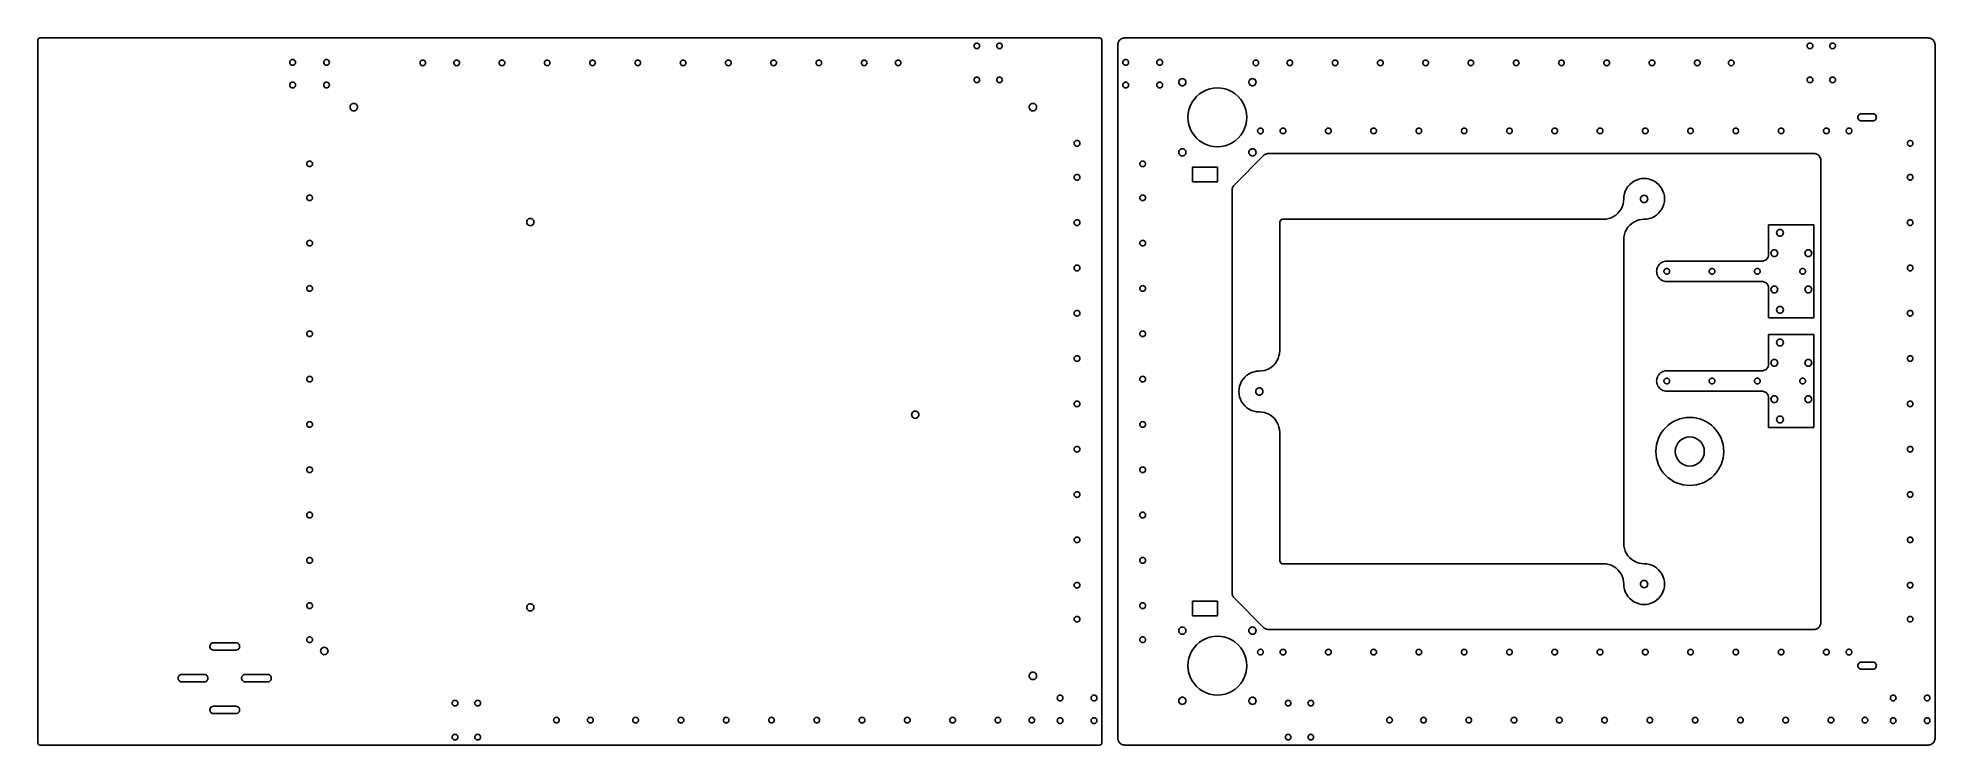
# Model space of a CAD drawing. Extents: x 3 to 841, y 4 to 316.
import ezdxf

# ---------------------------------------------------------------- set-up
doc = ezdxf.new("R2010")
doc.units = 0
doc.layers.add('Couche_1', color=7, linetype='CONTINUOUS')

msp = doc.modelspace()

# ---------------------------------------------------------------- linework, layer by layer
at = {"layer": 'Couche_1', "color": 1}
for p, q in [((3, 315.000096), (3.0339, 315.259049)), ((3, 5.00021), (3, 315.000096)), ((3.0339, 315.259049), (3.13411, 315.49999)), ((3.13411, 315.49999), (3.29286, 315.707084)), ((3.29286, 315.707084), (3.49994, 315.866172)), ((3.49994, 315.866172), (3.74125, 315.966012)), ((3.74125, 315.966012), (3.99983, 316.000222)), ((3.99983, 316.000222), (472.00013, 316.000222)), ((416.54271, 312.823463), (416.50001, 312.499969)), ((416.50001, 312.499969), (416.54271, 312.176464)), ((416.66759, 313.125103), (416.54271, 312.823463)), ((416.54271, 312.176464), (416.66759, 311.87519)), ((416.8662, 313.384034), (416.66759, 313.125103)), ((416.66759, 311.87519), (416.8662, 311.616259)), ((417.1248, 313.582655), (416.8662, 313.384034)), ((416.8662, 311.616259), (417.1248, 311.417649)), ((417.42642, 313.707529), (417.1248, 313.582655)), ((417.1248, 311.417649), (417.42642, 311.292764)), ((417.74991, 313.750209), (417.42642, 313.707529)), ((417.42642, 311.292764), (417.74991, 311.250084)), ((418.0734, 313.707529), (417.74991, 313.750209)), ((417.74991, 311.250084), (418.0734, 311.292764)), ((418.37502, 313.582655), (418.0734, 313.707529)), ((418.0734, 311.292764), (418.37502, 311.417649)), ((418.63401, 313.384034), (418.37502, 313.582655)), ((418.37502, 311.417649), (418.63401, 311.616259)), ((418.83258, 313.125103), (418.63401, 313.384034)), ((418.63401, 311.616259), (418.83258, 311.87519)), ((418.9575, 312.823463), (418.83258, 313.125103)), ((418.83258, 311.87519), (418.9575, 312.176464)), ((418.9998, 312.499969), (418.9575, 312.823463)), ((418.9575, 312.176464), (418.9998, 312.499969)), ((426.54257, 312.823463), (426.49987, 312.499969)), ((426.49987, 312.499969), (426.54257, 312.176464)), ((426.66745, 313.125103), (426.54257, 312.823463)), ((426.54257, 312.176464), (426.66745, 311.87519)), ((426.86611, 313.384034), (426.66745, 313.125103)), ((426.66745, 311.87519), (426.86611, 311.616259)), ((427.12496, 313.582655), (426.86611, 313.384034)), ((426.86611, 311.616259), (427.12496, 311.417649)), ((427.42662, 313.707529), (427.12496, 313.582655)), ((427.12496, 311.417649), (427.42662, 311.292764)), ((427.75012, 313.750209), (427.42662, 313.707529)), ((427.42662, 311.292764), (427.75012, 311.250084)), ((428.07361, 313.707529), (427.75012, 313.750209)), ((427.75012, 311.250084), (428.07361, 311.292764)), ((428.37493, 313.582655), (428.07361, 313.707529)), ((428.07361, 311.292764), (428.37493, 311.417649)), ((428.63383, 313.384034), (428.37493, 313.582655)), ((428.37493, 311.417649), (428.63383, 311.616259)), ((428.83244, 313.125103), (428.63383, 313.384034)), ((428.63383, 311.616259), (428.83244, 311.87519)), ((428.95732, 312.823463), (428.83244, 313.125103)), ((428.83244, 311.87519), (428.95732, 312.176464)), ((429.00002, 312.499969), (428.95732, 312.823463)), ((428.95732, 312.176464), (429.00002, 312.499969)), ((472.00013, 316.000222), (472.25873, 315.966012)), ((472.25873, 315.966012), (472.49997, 315.866172)), ((472.49997, 315.866172), (472.70711, 315.707084)), ((472.70711, 315.707084), (472.86614, 315.49999)), ((472.86614, 315.49999), (472.96604, 315.259049)), ((472.96604, 315.259049), (472.99994, 315.000096)), ((472.99994, 315.000096), (472.99994, 5.00021)), ((480, 312.999969), (480.0254, 313.391499)), ((480, 7.0002), (480, 312.999969)), ((480.0254, 313.391499), (480.102, 313.776399)), ((480.102, 313.776399), (480.2283, 314.148259)), ((480.2283, 314.148259), (480.40185, 314.499959)), ((480.40185, 314.499959), (480.61988, 314.826299)), ((480.61988, 314.826299), (480.87847, 315.121199)), ((480.87847, 315.121199), (481.17373, 315.380139)), ((481.17373, 315.380139), (481.4997, 315.598169)), ((481.4997, 315.598169), (481.85176, 315.771669)), ((481.85176, 315.771669), (482.22325, 315.897639)), ((482.22325, 315.897639), (482.6081, 315.974139)), ((482.6081, 315.974139), (482.99969, 315.999839)), ((482.99969, 315.999839), (838, 315.999839)), ((784.54249, 312.823579), (784.49979, 312.500079)), ((784.49979, 312.500079), (784.54249, 312.176589)), ((784.66734, 313.125189), (784.54249, 312.823579)), ((784.54249, 312.176589), (784.66734, 311.874929)), ((784.86599, 313.383789), (784.66734, 313.125189)), ((784.66734, 311.874929), (784.86599, 311.615979)), ((785.12489, 313.582359), (784.86599, 313.383789)), ((784.86599, 311.615979), (785.12489, 311.417329)), ((785.4262, 313.707289), (785.12489, 313.582359)), ((785.12489, 311.417329), (785.4262, 311.292489)), ((785.7497, 313.749889), (785.4262, 313.707289)), ((785.4262, 311.292489), (785.7497, 311.250189)), ((786.07358, 313.707289), (785.7497, 313.749889)), ((785.7497, 311.250189), (786.07358, 311.292489)), ((786.37481, 313.582359), (786.07358, 313.707289)), ((786.07358, 311.292489), (786.37481, 311.417329)), ((786.63375, 313.383789), (786.37481, 313.582359)), ((786.37481, 311.417329), (786.63375, 311.615979)), ((786.83236, 313.125189), (786.63375, 313.383789)), ((786.63375, 311.615979), (786.83236, 311.874929)), ((786.95725, 312.823579), (786.83236, 313.125189)), ((786.83236, 311.874929), (786.95725, 312.176589)), ((786.99995, 312.500079), (786.95725, 312.823579)), ((786.95725, 312.176589), (786.99995, 312.500079)), ((794.54231, 312.823579), (794.50001, 312.500079)), ((794.50001, 312.500079), (794.54231, 312.176589)), ((794.66724, 313.125189), (794.54231, 312.823579)), ((794.54231, 312.176589), (794.66724, 311.874929)), ((794.86581, 313.383789), (794.66724, 313.125189)), ((794.66724, 311.874929), (794.86581, 311.615979)), ((795.12479, 313.582359), (794.86581, 313.383789)), ((794.86581, 311.615979), (795.12479, 311.417329)), ((795.42637, 313.707289), (795.12479, 313.582359)), ((795.12479, 311.417329), (795.42637, 311.292489)), ((795.74986, 313.749889), (795.42637, 313.707289)), ((795.42637, 311.292489), (795.74986, 311.250189)), ((796.07336, 313.707289), (795.74986, 313.749889)), ((795.74986, 311.250189), (796.07336, 311.292489)), ((796.37498, 313.582359), (796.07336, 313.707289)), ((796.07336, 311.292489), (796.37498, 311.417329)), ((796.63357, 313.383789), (796.37498, 313.582359)), ((796.37498, 311.417329), (796.63357, 311.615979)), ((796.83257, 313.125189), (796.63357, 313.383789)), ((796.63357, 311.615979), (796.83257, 311.874929)), ((796.95707, 312.823579), (796.83257, 313.125189)), ((796.83257, 311.874929), (796.95707, 312.176589)), ((796.99977, 312.500079), (796.95707, 312.823579)), ((796.95707, 312.176589), (796.99977, 312.500079)), ((838, 315.999839), (838.39158, 315.974139)), ((838.39158, 315.974139), (838.77639, 315.897639)), ((838.77639, 315.897639), (839.14786, 315.771669)), ((839.14786, 315.771669), (839.49995, 315.598169)), ((839.49995, 315.598169), (839.82633, 315.380139)), ((839.82633, 315.380139), (840.12119, 315.121199)), ((840.12119, 315.121199), (840.37978, 314.826299)), ((840.37978, 314.826299), (840.59781, 314.499959)), ((840.59781, 314.499959), (840.77136, 314.148259)), ((840.77136, 314.148259), (840.89767, 313.776399)), ((840.89767, 313.776399), (840.97427, 313.391499)), ((840.97427, 313.391499), (840.99997, 312.999969)), ((840.99997, 312.999969), (840.99997, 7.0002)), ((114.29259, 305.573883), (114.24989, 305.250389)), ((114.24989, 305.250389), (114.29259, 304.926894)), ((114.41753, 305.875157), (114.29259, 305.573883)), ((114.29259, 304.926894), (114.41753, 304.625255)), ((114.61613, 306.1341), (114.41753, 305.875157)), ((114.41753, 304.625255), (114.61613, 304.366324)), ((114.87505, 306.33271), (114.61613, 306.1341)), ((114.61613, 304.366324), (114.87505, 304.167714)), ((115.1763, 306.457594), (114.87505, 306.33271)), ((114.87505, 304.167714), (115.1763, 304.042818)), ((115.49984, 306.500274), (115.1763, 306.457594)), ((115.1763, 304.042818), (115.49984, 304.000138)), ((115.82333, 306.457594), (115.49984, 306.500274)), ((115.49984, 304.000138), (115.82333, 304.042818)), ((116.12492, 306.33271), (115.82333, 306.457594)), ((115.82333, 304.042818), (116.12492, 304.167714)), ((116.38388, 306.1341), (116.12492, 306.33271)), ((116.12492, 304.167714), (116.38388, 304.366324)), ((116.58248, 305.875157), (116.38388, 306.1341)), ((116.38388, 304.366324), (116.58248, 304.625255)), ((116.70737, 305.573883), (116.58248, 305.875157)), ((116.58248, 304.625255), (116.70737, 304.926894)), ((116.75007, 305.250389), (116.70737, 305.573883)), ((116.70737, 304.926894), (116.75007, 305.250389)), ((129.29241, 305.573883), (129.25011, 305.250389)), ((129.25011, 305.250389), (129.29241, 304.926894)), ((129.41725, 305.875157), (129.29241, 305.573883)), ((129.29241, 304.926894), (129.41725, 304.625255)), ((129.61618, 306.1341), (129.41725, 305.875157)), ((129.41725, 304.625255), (129.61618, 304.366324)), ((129.87482, 306.33271), (129.61618, 306.1341)), ((129.61618, 304.366324), (129.87482, 304.167714)), ((130.17644, 306.457594), (129.87482, 306.33271)), ((129.87482, 304.167714), (130.17644, 304.042818)), ((130.49989, 306.500274), (130.17644, 306.457594)), ((130.17644, 304.042818), (130.49989, 304.000138)), ((130.82343, 306.457594), (130.49989, 306.500274)), ((130.49989, 304.000138), (130.82343, 304.042818)), ((131.12505, 306.33271), (130.82343, 306.457594)), ((130.82343, 304.042818), (131.12505, 304.167714)), ((131.38401, 306.1341), (131.12505, 306.33271)), ((131.12505, 304.167714), (131.38401, 304.366324)), ((131.58262, 305.875157), (131.38401, 306.1341)), ((131.38401, 304.366324), (131.58262, 304.625255)), ((131.70746, 305.573883), (131.58262, 305.875157)), ((131.58262, 304.625255), (131.70746, 304.926894)), ((131.74976, 305.250389), (131.70746, 305.573883)), ((131.70746, 304.926894), (131.74976, 305.250389)), ((171.76434, 305.323403), (171.72164, 304.999909)), ((171.72164, 304.999909), (171.76434, 304.676414)), ((171.88925, 305.625043), (171.76434, 305.323403)), ((171.76434, 304.676414), (171.88925, 304.375141)), ((172.08783, 305.883985), (171.88925, 305.625043)), ((171.88925, 304.375141), (172.08783, 304.116199)), ((172.3468, 306.082596), (172.08783, 305.883985)), ((172.08783, 304.116199), (172.3468, 303.9176)), ((172.64844, 306.20748), (172.3468, 306.082596)), ((172.3468, 303.9176), (172.64844, 303.792704)), ((172.97189, 306.25016), (172.64844, 306.20748)), ((172.64844, 303.792704), (172.97189, 303.750024)), ((173.29543, 306.20748), (172.97189, 306.25016)), ((172.97189, 303.750024), (173.29543, 303.792704)), ((173.59668, 306.082596), (173.29543, 306.20748)), ((173.29543, 303.792704), (173.59668, 303.9176)), ((173.8556, 305.883985), (173.59668, 306.082596)), ((173.59668, 303.9176), (173.8556, 304.116199)), ((174.05419, 305.625043), (173.8556, 305.883985)), ((173.8556, 304.116199), (174.05419, 304.375141)), ((174.17914, 305.323403), (174.05419, 305.625043)), ((174.05419, 304.375141), (174.17914, 304.676414)), ((174.22184, 304.999909), (174.17914, 305.323403)), ((174.17914, 304.676414), (174.22184, 304.999909)), ((186.76444, 305.323403), (186.72174, 304.999909)), ((186.72174, 304.999909), (186.76444, 304.676414)), ((186.8893, 305.625043), (186.76444, 305.323403)), ((186.76444, 304.676414), (186.8893, 304.375141)), ((187.08797, 305.883985), (186.8893, 305.625043)), ((186.8893, 304.375141), (187.08797, 304.116199)), ((187.34685, 306.082596), (187.08797, 305.883985)), ((187.08797, 304.116199), (187.34685, 303.9176)), ((187.64815, 306.20748), (187.34685, 306.082596)), ((187.34685, 303.9176), (187.64815, 303.792704)), ((187.97168, 306.25016), (187.64815, 306.20748)), ((187.64815, 303.792704), (187.97168, 303.750024)), ((188.29513, 306.20748), (187.97168, 306.25016)), ((187.97168, 303.750024), (188.29513, 303.792704)), ((188.59678, 306.082596), (188.29513, 306.20748)), ((188.29513, 303.792704), (188.59678, 303.9176)), ((188.85574, 305.883985), (188.59678, 306.082596)), ((188.59678, 303.9176), (188.85574, 304.116199)), ((189.05433, 305.625043), (188.85574, 305.883985)), ((188.85574, 304.116199), (189.05433, 304.375141)), ((189.17923, 305.323403), (189.05433, 305.625043)), ((189.05433, 304.375141), (189.17923, 304.676414)), ((189.22193, 304.999909), (189.17923, 305.323403)), ((189.17923, 304.676414), (189.22193, 304.999909)), ((206.76446, 305.323403), (206.72186, 304.999909)), ((206.72186, 304.999909), (206.76446, 304.676414)), ((206.88939, 305.625043), (206.76446, 305.323403)), ((206.76446, 304.676414), (206.88939, 304.375141)), ((207.088, 305.883985), (206.88939, 305.625043)), ((206.88939, 304.375141), (207.088, 304.116199)), ((207.34692, 306.082596), (207.088, 305.883985)), ((207.088, 304.116199), (207.34692, 303.9176)), ((207.64817, 306.20748), (207.34692, 306.082596)), ((207.34692, 303.9176), (207.64817, 303.792704)), ((207.97171, 306.25016), (207.64817, 306.20748)), ((207.64817, 303.792704), (207.97171, 303.750024)), ((208.29516, 306.20748), (207.97171, 306.25016)), ((207.97171, 303.750024), (208.29516, 303.792704)), ((208.59678, 306.082596), (208.29516, 306.20748)), ((208.29516, 303.792704), (208.59678, 303.9176)), ((208.85574, 305.883985), (208.59678, 306.082596)), ((208.59678, 303.9176), (208.85574, 304.116199)), ((209.05436, 305.625043), (208.85574, 305.883985)), ((208.85574, 304.116199), (209.05436, 304.375141)), ((209.17924, 305.323403), (209.05436, 305.625043)), ((209.05436, 304.375141), (209.17924, 304.676414)), ((209.22194, 304.999909), (209.17924, 305.323403)), ((209.17924, 304.676414), (209.22194, 304.999909)), ((226.76453, 305.323403), (226.72183, 304.999909)), ((226.72183, 304.999909), (226.76453, 304.676414)), ((226.88942, 305.625043), (226.76453, 305.323403)), ((226.76453, 304.676414), (226.88942, 304.375141)), ((227.08803, 305.883985), (226.88942, 305.625043)), ((226.88942, 304.375141), (227.08803, 304.116199)), ((227.34697, 306.082596), (227.08803, 305.883985)), ((227.08803, 304.116199), (227.34697, 303.9176)), ((227.64822, 306.20748), (227.34697, 306.082596)), ((227.34697, 303.9176), (227.64822, 303.792704)), ((227.97172, 306.25016), (227.64822, 306.20748)), ((227.64822, 303.792704), (227.97172, 303.750024)), ((228.29521, 306.20748), (227.97172, 306.25016)), ((227.97172, 303.750024), (228.29521, 303.792704)), ((228.59681, 306.082596), (228.29521, 306.20748)), ((228.29521, 303.792704), (228.59681, 303.9176)), ((228.85577, 305.883985), (228.59681, 306.082596)), ((228.59681, 303.9176), (228.85577, 304.116199)), ((229.05436, 305.625043), (228.85577, 305.883985)), ((228.85577, 304.116199), (229.05436, 304.375141)), ((229.17927, 305.323403), (229.05436, 305.625043)), ((229.05436, 304.375141), (229.17927, 304.676414)), ((229.22157, 304.999909), (229.17927, 305.323403)), ((229.17927, 304.676414), (229.22157, 304.999909)), ((246.76454, 305.323403), (246.72184, 304.999909)), ((246.72184, 304.999909), (246.76454, 304.676414)), ((246.88906, 305.625043), (246.76454, 305.323403)), ((246.76454, 304.676414), (246.88906, 304.375141)), ((247.08804, 305.883985), (246.88906, 305.625043)), ((246.88906, 304.375141), (247.08804, 304.116199)), ((247.34659, 306.082596), (247.08804, 305.883985)), ((247.08804, 304.116199), (247.34659, 303.9176)), ((247.64825, 306.20748), (247.34659, 306.082596)), ((247.34659, 303.9176), (247.64825, 303.792704)), ((247.97175, 306.25016), (247.64825, 306.20748)), ((247.64825, 303.792704), (247.97175, 303.750024)), ((248.29524, 306.20748), (247.97175, 306.25016)), ((247.97175, 303.750024), (248.29524, 303.792704)), ((248.59686, 306.082596), (248.29524, 306.20748)), ((248.29524, 303.792704), (248.59686, 303.9176)), ((248.85578, 305.883985), (248.59686, 306.082596)), ((248.59686, 303.9176), (248.85578, 304.116199)), ((249.05439, 305.625043), (248.85578, 305.883985)), ((248.85578, 304.116199), (249.05439, 304.375141)), ((249.17932, 305.323403), (249.05439, 305.625043)), ((249.05439, 304.375141), (249.17932, 304.676414)), ((249.22162, 304.999909), (249.17932, 305.323403)), ((249.17932, 304.676414), (249.22162, 304.999909)), ((266.76423, 305.323403), (266.72183, 304.999909)), ((266.72183, 304.999909), (266.76423, 304.676414)), ((266.88909, 305.625043), (266.76423, 305.323403)), ((266.76423, 304.676414), (266.88909, 304.375141)), ((267.08772, 305.883985), (266.88909, 305.625043)), ((266.88909, 304.375141), (267.08772, 304.116199)), ((267.34668, 306.082596), (267.08772, 305.883985)), ((267.08772, 304.116199), (267.34668, 303.9176)), ((267.64828, 306.20748), (267.34668, 306.082596)), ((267.34668, 303.9176), (267.64828, 303.792704)), ((267.97178, 306.25016), (267.64828, 306.20748)), ((267.64828, 303.792704), (267.97178, 303.750024)), ((268.29527, 306.20748), (267.97178, 306.25016)), ((267.97178, 303.750024), (268.29527, 303.792704)), ((268.59689, 306.082596), (268.29527, 306.20748)), ((268.29527, 303.792704), (268.59689, 303.9176)), ((268.85549, 305.883985), (268.59689, 306.082596)), ((268.59689, 303.9176), (268.85549, 304.116199)), ((269.05444, 305.625043), (268.85549, 305.883985)), ((268.85549, 304.116199), (269.05444, 304.375141)), ((269.17935, 305.323403), (269.05444, 305.625043)), ((269.05444, 304.375141), (269.17935, 304.676414)), ((269.22165, 304.999909), (269.17935, 305.323403)), ((269.17935, 304.676414), (269.22165, 304.999909)), ((286.76425, 305.323403), (286.72195, 304.999909)), ((286.72195, 304.999909), (286.76425, 304.676414)), ((286.88914, 305.625043), (286.76425, 305.323403)), ((286.76425, 304.676414), (286.88914, 304.375141)), ((287.08775, 305.883985), (286.88914, 305.625043)), ((286.88914, 304.375141), (287.08775, 304.116199)), ((287.34671, 306.082596), (287.08775, 305.883985)), ((287.08775, 304.116199), (287.34671, 303.9176)), ((287.64829, 306.20748), (287.34671, 306.082596)), ((287.34671, 303.9176), (287.64829, 303.792704)), ((287.97178, 306.25016), (287.64829, 306.20748)), ((287.64829, 303.792704), (287.97178, 303.750024)), ((288.29528, 306.20748), (287.97178, 306.25016)), ((287.97178, 303.750024), (288.29528, 303.792704)), ((288.59694, 306.082596), (288.29528, 306.20748)), ((288.29528, 303.792704), (288.59694, 303.9176)), ((288.85549, 305.883985), (288.59694, 306.082596)), ((288.59694, 303.9176), (288.85549, 304.116199)), ((289.05414, 305.625043), (288.85549, 305.883985)), ((288.85549, 304.116199), (289.05414, 304.375141)), ((289.17899, 305.323403), (289.05414, 305.625043)), ((289.05414, 304.375141), (289.17899, 304.676414)), ((289.22169, 304.999909), (289.17899, 305.323403)), ((289.17899, 304.676414), (289.22169, 304.999909)), ((306.76426, 305.323403), (306.72196, 304.999909)), ((306.72196, 304.999909), (306.76426, 304.676414)), ((306.88915, 305.625043), (306.76426, 305.323403)), ((306.76426, 304.676414), (306.88915, 304.375141)), ((307.08776, 305.883985), (306.88915, 305.625043)), ((306.88915, 304.375141), (307.08776, 304.116199)), ((307.34674, 306.082596), (307.08776, 305.883985)), ((307.08776, 304.116199), (307.34674, 303.9176)), ((307.64836, 306.20748), (307.34674, 306.082596)), ((307.34674, 303.9176), (307.64836, 303.792704)), ((307.97185, 306.25016), (307.64836, 306.20748)), ((307.64836, 303.792704), (307.97185, 303.750024)), ((308.29535, 306.20748), (307.97185, 306.25016)), ((307.97185, 303.750024), (308.29535, 303.792704)), ((308.59658, 306.082596), (308.29535, 306.20748)), ((308.29535, 303.792704), (308.59658, 303.9176)), ((308.85556, 305.883985), (308.59658, 306.082596)), ((308.59658, 303.9176), (308.85556, 304.116199)), ((309.05417, 305.625043), (308.85556, 305.883985)), ((308.85556, 304.116199), (309.05417, 304.375141)), ((309.17906, 305.323403), (309.05417, 305.625043)), ((309.05417, 304.375141), (309.17906, 304.676414)), ((309.22176, 304.999909), (309.17906, 305.323403)), ((309.17906, 304.676414), (309.22176, 304.999909)), ((326.76429, 305.323403), (326.72159, 304.999909)), ((326.72159, 304.999909), (326.76429, 304.676414)), ((326.88917, 305.625043), (326.76429, 305.323403)), ((326.76429, 304.676414), (326.88917, 304.375141)), ((327.08778, 305.883985), (326.88917, 305.625043)), ((326.88917, 304.375141), (327.08778, 304.116199)), ((327.34673, 306.082596), (327.08778, 305.883985)), ((327.08778, 304.116199), (327.34673, 303.9176)), ((327.64839, 306.20748), (327.34673, 306.082596)), ((327.34673, 303.9176), (327.64839, 303.792704)), ((327.97188, 306.25016), (327.64839, 306.20748)), ((327.64839, 303.792704), (327.97188, 303.750024)), ((328.29538, 306.20748), (327.97188, 306.25016)), ((327.97188, 303.750024), (328.29538, 303.792704)), ((328.59661, 306.082596), (328.29538, 306.20748)), ((328.29538, 303.792704), (328.59661, 303.9176)), ((328.85559, 305.883985), (328.59661, 306.082596)), ((328.59661, 303.9176), (328.85559, 304.116199)), ((329.05416, 305.625043), (328.85559, 305.883985)), ((328.85559, 304.116199), (329.05416, 304.375141)), ((329.17909, 305.323403), (329.05416, 305.625043)), ((329.05416, 304.375141), (329.17909, 304.676414)), ((329.22169, 304.999909), (329.17909, 305.323403)), ((329.17909, 304.676414), (329.22169, 304.999909)), ((346.76436, 305.323403), (346.72166, 304.999909)), ((346.72166, 304.999909), (346.76436, 304.676414)), ((346.8892, 305.625043), (346.76436, 305.323403)), ((346.76436, 304.676414), (346.8892, 304.375141)), ((347.08785, 305.883985), (346.8892, 305.625043)), ((346.8892, 304.375141), (347.08785, 304.116199)), ((347.34675, 306.082596), (347.08785, 305.883985)), ((347.08785, 304.116199), (347.34675, 303.9176)), ((347.64837, 306.20748), (347.34675, 306.082596)), ((347.34675, 303.9176), (347.64837, 303.792704)), ((347.97187, 306.25016), (347.64837, 306.20748)), ((347.64837, 303.792704), (347.97187, 303.750024)), ((348.29536, 306.20748), (347.97187, 306.25016)), ((347.97187, 303.750024), (348.29536, 303.792704)), ((348.59663, 306.082596), (348.29536, 306.20748)), ((348.29536, 303.792704), (348.59663, 303.9176)), ((348.85558, 305.883985), (348.59663, 306.082596)), ((348.59663, 303.9176), (348.85558, 304.116199)), ((349.05419, 305.625043), (348.85558, 305.883985)), ((348.85558, 304.116199), (349.05419, 304.375141)), ((349.17907, 305.323403), (349.05419, 305.625043)), ((349.05419, 304.375141), (349.17907, 304.676414)), ((349.22177, 304.999909), (349.17907, 305.323403)), ((349.17907, 304.676414), (349.22177, 304.999909)), ((366.76439, 305.323403), (366.72169, 304.999909)), ((366.72169, 304.999909), (366.76439, 304.676414)), ((366.88927, 305.625043), (366.76439, 305.323403)), ((366.76439, 304.676414), (366.88927, 304.375141)), ((367.08788, 305.883985), (366.88927, 305.625043)), ((366.88927, 304.375141), (367.08788, 304.116199)), ((367.34678, 306.082596), (367.08788, 305.883985)), ((367.08788, 304.116199), (367.34678, 303.9176)), ((367.6481, 306.20748), (367.34678, 306.082596)), ((367.34678, 303.9176), (367.6481, 303.792704)), ((367.97189, 306.25016), (367.6481, 306.20748)), ((367.6481, 303.792704), (367.97189, 303.750024)), ((368.29539, 306.20748), (367.97189, 306.25016)), ((367.97189, 303.750024), (368.29539, 303.792704)), ((368.59671, 306.082596), (368.29539, 306.20748)), ((368.29539, 303.792704), (368.59671, 303.9176)), ((368.8556, 305.883985), (368.59671, 306.082596)), ((368.59671, 303.9176), (368.8556, 304.116199)), ((369.05421, 305.625043), (368.8556, 305.883985)), ((368.8556, 304.116199), (369.05421, 304.375141)), ((369.1791, 305.323403), (369.05421, 305.625043)), ((369.05421, 304.375141), (369.1791, 304.676414)), ((369.2219, 304.999909), (369.1791, 305.323403)), ((369.1791, 304.676414), (369.2219, 304.999909)), ((381.76447, 305.323403), (381.72177, 304.999909)), ((381.72177, 304.999909), (381.76447, 304.676414)), ((381.88935, 305.625043), (381.76447, 305.323403)), ((381.76447, 304.676414), (381.88935, 304.375141)), ((382.08796, 305.883985), (381.88935, 305.625043)), ((381.88935, 304.375141), (382.08796, 304.116199)), ((382.34695, 306.082596), (382.08796, 305.883985)), ((382.08796, 304.116199), (382.34695, 303.9176)), ((382.64818, 306.20748), (382.34695, 306.082596)), ((382.34695, 303.9176), (382.64818, 303.792704)), ((382.97167, 306.25016), (382.64818, 306.20748)), ((382.64818, 303.792704), (382.97167, 303.750024)), ((383.29517, 306.20748), (382.97167, 306.25016)), ((382.97167, 303.750024), (383.29517, 303.792704)), ((383.59678, 306.082596), (383.29517, 306.20748)), ((383.29517, 303.792704), (383.59678, 303.9176)), ((383.85577, 305.883985), (383.59678, 306.082596)), ((383.59678, 303.9176), (383.85577, 304.116199)), ((384.05434, 305.625043), (383.85577, 305.883985)), ((383.85577, 304.116199), (384.05434, 304.375141)), ((384.17926, 305.323403), (384.05434, 305.625043)), ((384.05434, 304.375141), (384.17926, 304.676414)), ((384.22186, 304.999909), (384.17926, 305.323403)), ((384.17926, 304.676414), (384.22186, 304.999909)), ((482.29238, 305.573588), (482.24968, 305.250088)), ((482.24968, 305.250088), (482.29238, 304.926598)), ((482.41727, 305.875248), (482.29238, 305.573588)), ((482.29238, 304.926598), (482.41727, 304.625368)), ((482.61587, 306.134189), (482.41727, 305.875248)), ((482.41727, 304.625368), (482.61587, 304.366378)), ((482.87483, 306.332799), (482.61587, 306.134189)), ((482.61587, 304.366378), (482.87483, 304.167818)), ((483.17646, 306.457689), (482.87483, 306.332799)), ((482.87483, 304.167818), (483.17646, 304.042888)), ((483.49995, 306.500389), (483.17646, 306.457689)), ((483.17646, 304.042888), (483.49995, 304.000288)), ((483.82345, 306.457689), (483.49995, 306.500389)), ((483.49995, 304.000288), (483.82345, 304.042888)), ((484.1247, 306.332799), (483.82345, 306.457689)), ((483.82345, 304.042888), (484.1247, 304.167818)), ((484.38366, 306.134189), (484.1247, 306.332799)), ((484.1247, 304.167818), (484.38366, 304.366378)), ((484.58227, 305.875248), (484.38366, 306.134189)), ((484.38366, 304.366378), (484.58227, 304.625368)), ((484.70716, 305.573588), (484.58227, 305.875248)), ((484.58227, 304.625368), (484.70716, 304.926598)), ((484.74986, 305.250088), (484.70716, 305.573588)), ((484.70716, 304.926598), (484.74986, 305.250088)), ((497.29247, 305.573588), (497.24977, 305.250088)), ((497.24977, 305.250088), (497.29247, 304.926598)), ((497.41737, 305.875248), (497.29247, 305.573588)), ((497.29247, 304.926598), (497.41737, 304.625368)), ((497.61601, 306.134189), (497.41737, 305.875248)), ((497.41737, 304.625368), (497.61601, 304.366378)), ((497.87493, 306.332799), (497.61601, 306.134189)), ((497.61601, 304.366378), (497.87493, 304.167818)), ((498.17618, 306.457689), (497.87493, 306.332799)), ((497.87493, 304.167818), (498.17618, 304.042888)), ((498.49972, 306.500389), (498.17618, 306.457689)), ((498.17618, 304.042888), (498.49972, 304.000288)), ((498.82321, 306.457689), (498.49972, 306.500389)), ((498.49972, 304.000288), (498.82321, 304.042888)), ((499.12484, 306.332799), (498.82321, 306.457689)), ((498.82321, 304.042888), (499.12484, 304.167818)), ((499.38376, 306.134189), (499.12484, 306.332799)), ((499.12484, 304.167818), (499.38376, 304.366378)), ((499.58236, 305.875248), (499.38376, 306.134189)), ((499.38376, 304.366378), (499.58236, 304.625368)), ((499.70725, 305.573588), (499.58236, 305.875248)), ((499.58236, 304.625368), (499.70725, 304.926598)), ((499.74995, 305.250088), (499.70725, 305.573588)), ((499.70725, 304.926598), (499.74995, 305.250088)), ((539.72144, 304.999978), (539.73244, 305.162978)), ((539.73244, 304.836638), (539.72144, 304.999978)), ((539.73244, 305.162978), (539.76414, 305.323468)), ((539.76414, 304.676488), (539.73244, 304.836638)), ((539.76414, 305.323468), (539.81664, 305.478368)), ((539.81664, 304.521588), (539.76414, 304.676488)), ((539.81664, 305.478368), (539.88894, 305.625128)), ((539.88894, 304.374818), (539.81664, 304.521588)), ((539.88894, 305.625128), (539.97964, 305.760918)), ((539.97964, 304.239088), (539.88894, 304.374818)), ((539.97964, 305.760918), (540.08758, 305.883688)), ((540.08758, 304.115968), (539.97964, 304.239088)), ((540.08758, 305.883688), (540.21037, 305.991648)), ((540.21037, 304.008348), (540.08758, 304.115968)), ((540.21037, 305.991648), (540.34655, 306.082648)), ((540.34655, 303.917348), (540.21037, 304.008348)), ((540.34655, 306.082648), (540.49331, 306.154948)), ((540.49331, 303.845048), (540.34655, 303.917348)), ((540.49331, 306.154948), (540.64784, 306.207548)), ((540.64784, 303.792448), (540.49331, 303.845048)), ((540.64784, 306.207548), (540.80833, 306.239248)), ((540.80833, 303.760748), (540.64784, 303.792448)), ((540.80833, 306.239248), (540.97129, 306.249848)), ((540.97129, 303.750148), (540.80833, 303.760748)), ((540.97129, 306.249848), (541.13468, 306.239248)), ((541.13468, 303.760748), (540.97129, 303.750148)), ((541.13468, 306.239248), (541.29516, 306.207548)), ((541.29516, 303.792448), (541.13468, 303.760748)), ((541.29516, 306.207548), (541.4497, 306.154948)), ((541.4497, 303.845048), (541.29516, 303.792448)), ((541.4497, 306.154948), (541.59646, 306.082648)), ((541.59646, 303.917348), (541.4497, 303.845048)), ((541.59646, 306.082648), (541.73259, 305.991648)), ((541.73259, 304.008348), (541.59646, 303.917348)), ((541.73259, 305.991648), (541.85538, 305.883688)), ((541.85538, 304.115968), (541.73259, 304.008348)), ((541.85538, 305.883688), (541.96332, 305.760918)), ((541.96332, 304.239088), (541.85538, 304.115968)), ((541.96332, 305.760918), (542.05402, 305.625128)), ((542.05402, 304.374818), (541.96332, 304.239088)), ((542.05402, 305.625128), (542.12642, 305.478368)), ((542.12642, 304.521588), (542.05402, 304.374818)), ((542.12642, 305.478368), (542.17892, 305.323468)), ((542.17892, 304.676488), (542.12642, 304.521588)), ((542.17892, 305.323468), (542.21062, 305.162978)), ((542.21062, 304.836638), (542.17892, 304.676488)), ((542.21062, 305.162978), (542.22162, 304.999978)), ((542.22162, 304.999978), (542.21062, 304.836638)), ((554.76423, 305.323468), (554.72153, 304.999978)), ((554.72153, 304.999978), (554.76423, 304.676488)), ((554.88912, 305.625128), (554.76423, 305.323468)), ((554.76423, 304.676488), (554.88912, 304.374818)), ((555.08772, 305.883688), (554.88912, 305.625128)), ((554.88912, 304.374818), (555.08772, 304.115968)), ((555.34664, 306.082689), (555.08772, 305.883688)), ((555.08772, 304.115968), (555.34664, 303.917318)), ((555.64794, 306.207569), (555.34664, 306.082689)), ((555.34664, 303.917318), (555.64794, 303.792428)), ((555.97143, 306.249869), (555.64794, 306.207569)), ((555.64794, 303.792428), (555.97143, 303.750128)), ((556.29493, 306.207569), (555.97143, 306.249869)), ((555.97143, 303.750128), (556.29493, 303.792428)), ((556.59656, 306.082689), (556.29493, 306.207569)), ((556.29493, 303.792428), (556.59656, 303.917318)), ((556.85548, 305.883688), (556.59656, 306.082689)), ((556.59656, 303.917318), (556.85548, 304.115968)), ((557.05408, 305.625128), (556.85548, 305.883688)), ((556.85548, 304.115968), (557.05408, 304.374818)), ((557.17901, 305.323468), (557.05408, 305.625128)), ((557.05408, 304.374818), (557.17901, 304.676488)), ((557.22131, 304.999978), (557.17901, 305.323468)), ((557.17901, 304.676488), (557.22131, 304.999978)), ((574.76426, 305.323468), (574.72156, 304.999978)), ((574.72156, 304.999978), (574.76426, 304.676488)), ((574.88914, 305.625128), (574.76426, 305.323468)), ((574.76426, 304.676488), (574.88914, 304.374818)), ((575.08775, 305.883688), (574.88914, 305.625128)), ((574.88914, 304.374818), (575.08775, 304.115968)), ((575.34634, 306.082689), (575.08775, 305.883688)), ((575.08775, 304.115968), (575.34634, 303.917318)), ((575.64796, 306.207569), (575.34634, 306.082689)), ((575.34634, 303.917318), (575.64796, 303.792428)), ((575.97145, 306.249869), (575.64796, 306.207569)), ((575.64796, 303.792428), (575.97145, 303.750128)), ((576.29495, 306.207569), (575.97145, 306.249869)), ((575.97145, 303.750128), (576.29495, 303.792428)), ((576.59657, 306.082689), (576.29495, 306.207569)), ((576.29495, 303.792428), (576.59657, 303.917318)), ((576.85549, 305.883688), (576.59657, 306.082689)), ((576.59657, 303.917318), (576.85549, 304.115968)), ((577.05414, 305.625128), (576.85549, 305.883688)), ((576.85549, 304.115968), (577.05414, 304.374818)), ((577.17903, 305.323468), (577.05414, 305.625128)), ((577.05414, 304.374818), (577.17903, 304.676488)), ((577.22133, 304.999978), (577.17903, 305.323468)), ((577.17903, 304.676488), (577.22133, 304.999978)), ((594.76394, 305.323468), (594.72164, 304.999978)), ((594.72164, 304.999978), (594.76394, 304.676488)), ((594.88884, 305.625128), (594.76394, 305.323468)), ((594.76394, 304.676488), (594.88884, 304.374818)), ((595.08776, 305.883688), (594.88884, 305.625128)), ((594.88884, 304.374818), (595.08776, 304.115968)), ((595.3464, 306.082689), (595.08776, 305.883688)), ((595.08776, 304.115968), (595.3464, 303.917318)), ((595.64797, 306.207569), (595.3464, 306.082689)), ((595.3464, 303.917318), (595.64797, 303.792428)), ((595.97147, 306.249869), (595.64797, 306.207569)), ((595.64797, 303.792428), (595.97147, 303.750128)), ((596.295, 306.207569), (595.97147, 306.249869)), ((595.97147, 303.750128), (596.295, 303.792428)), ((596.59662, 306.082689), (596.295, 306.207569)), ((596.295, 303.792428), (596.59662, 303.917318)), ((596.85554, 305.883688), (596.59662, 306.082689)), ((596.59662, 303.917318), (596.85554, 304.115968)), ((597.05415, 305.625128), (596.85554, 305.883688)), ((596.85554, 304.115968), (597.05415, 304.374818)), ((597.17904, 305.323468), (597.05415, 305.625128)), ((597.05415, 304.374818), (597.17904, 304.676488)), ((597.22134, 304.999978), (597.17904, 305.323468)), ((597.17904, 304.676488), (597.22134, 304.999978)), ((614.76397, 305.323468), (614.72167, 304.999978)), ((614.72167, 304.999978), (614.76397, 304.676488)), ((614.88885, 305.625128), (614.76397, 305.323468)), ((614.76397, 304.676488), (614.88885, 304.374818)), ((615.08746, 305.883688), (614.88885, 305.625128)), ((614.88885, 304.374818), (615.08746, 304.115968)), ((615.3464, 306.082689), (615.08746, 305.883688)), ((615.08746, 304.115968), (615.3464, 303.917318)), ((615.64804, 306.207569), (615.3464, 306.082689)), ((615.3464, 303.917318), (615.64804, 303.792428)), ((615.97154, 306.249869), (615.64804, 306.207569)), ((615.64804, 303.792428), (615.97154, 303.750128)), ((616.29503, 306.207569), (615.97154, 306.249869)), ((615.97154, 303.750128), (616.29503, 303.792428)), ((616.59665, 306.082689), (616.29503, 306.207569)), ((616.29503, 303.792428), (616.59665, 303.917318)), ((616.85521, 305.883688), (616.59665, 306.082689)), ((616.59665, 303.917318), (616.85521, 304.115968)), ((617.05423, 305.625128), (616.85521, 305.883688)), ((616.85521, 304.115968), (617.05423, 304.374818)), ((617.17874, 305.323468), (617.05423, 305.625128)), ((617.05423, 304.374818), (617.17874, 304.676488)), ((617.22144, 304.999978), (617.17874, 305.323468)), ((617.17874, 304.676488), (617.22144, 304.999978)), ((634.76398, 305.323468), (634.72168, 304.999978)), ((634.72168, 304.999978), (634.76398, 304.676488)), ((634.88886, 305.625128), (634.76398, 305.323468)), ((634.76398, 304.676488), (634.88886, 304.374818)), ((635.08747, 305.883688), (634.88886, 305.625128)), ((634.88886, 304.374818), (635.08747, 304.115968)), ((635.34643, 306.082689), (635.08747, 305.883688)), ((635.08747, 304.115968), (635.34643, 303.917318)), ((635.64805, 306.207569), (635.34643, 306.082689)), ((635.34643, 303.917318), (635.64805, 303.792428)), ((635.97155, 306.249869), (635.64805, 306.207569)), ((635.64805, 303.792428), (635.97155, 303.750128)), ((636.29504, 306.207569), (635.97155, 306.249869)), ((635.97155, 303.750128), (636.29504, 303.792428)), ((636.59633, 306.082689), (636.29504, 306.207569)), ((636.29504, 303.792428), (636.59633, 303.917318)), ((636.85526, 305.883688), (636.59633, 306.082689)), ((636.59633, 303.917318), (636.85526, 304.115968)), ((637.05387, 305.625128), (636.85526, 305.883688)), ((636.85526, 304.115968), (637.05387, 304.374818)), ((637.17875, 305.323468), (637.05387, 305.625128)), ((637.05387, 304.374818), (637.17875, 304.676488)), ((637.22145, 304.999978), (637.17875, 305.323468)), ((637.17875, 304.676488), (637.22145, 304.999978)), ((654.76405, 305.323468), (654.72135, 304.999978)), ((654.72135, 304.999978), (654.76405, 304.676488)), ((654.88889, 305.625128), (654.76405, 305.323468)), ((654.76405, 304.676488), (654.88889, 304.374818)), ((655.0875, 305.883688), (654.88889, 305.625128)), ((654.88889, 304.374818), (655.0875, 304.115968)), ((655.34646, 306.082689), (655.0875, 305.883688)), ((655.0875, 304.115968), (655.34646, 303.917318)), ((655.64808, 306.207569), (655.34646, 306.082689)), ((655.34646, 303.917318), (655.64808, 303.792428)), ((655.97157, 306.249869), (655.64808, 306.207569)), ((655.64808, 303.792428), (655.97157, 303.750128)), ((656.29507, 306.207569), (655.97157, 306.249869)), ((655.97157, 303.750128), (656.29507, 303.792428)), ((656.59636, 306.082689), (656.29507, 306.207569)), ((656.29507, 303.792428), (656.59636, 303.917318)), ((656.85533, 305.883688), (656.59636, 306.082689)), ((656.59636, 303.917318), (656.85533, 304.115968)), ((657.05392, 305.625128), (656.85533, 305.883688)), ((656.85533, 304.115968), (657.05392, 304.374818)), ((657.17878, 305.323468), (657.05392, 305.625128)), ((657.05392, 304.374818), (657.17878, 304.676488)), ((657.22138, 304.999978), (657.17878, 305.323468)), ((657.17878, 304.676488), (657.22138, 304.999978)), ((674.76405, 305.323468), (674.72135, 304.999978)), ((674.72135, 304.999978), (674.76405, 304.676488)), ((674.88892, 305.625128), (674.76405, 305.323468)), ((674.76405, 304.676488), (674.88892, 304.374818)), ((675.08755, 305.883688), (674.88892, 305.625128)), ((674.88892, 304.374818), (675.08755, 304.115968)), ((675.34647, 306.082689), (675.08755, 305.883688)), ((675.08755, 304.115968), (675.34647, 303.917318)), ((675.64809, 306.207569), (675.34647, 306.082689)), ((675.34647, 303.917318), (675.64809, 303.792428)), ((675.97162, 306.249869), (675.64809, 306.207569)), ((675.64809, 303.792428), (675.97162, 303.750128)), ((676.29507, 306.207569), (675.97162, 306.249869)), ((675.97162, 303.750128), (676.29507, 303.792428)), ((676.59637, 306.082689), (676.29507, 306.207569)), ((676.29507, 303.792428), (676.59637, 303.917318)), ((676.85533, 305.883688), (676.59637, 306.082689)), ((676.59637, 303.917318), (676.85533, 304.115968)), ((677.05394, 305.625128), (676.85533, 305.883688)), ((676.85533, 304.115968), (677.05394, 304.374818)), ((677.17878, 305.323468), (677.05394, 305.625128)), ((677.05394, 304.374818), (677.17878, 304.676488)), ((677.22148, 304.999978), (677.17878, 305.323468)), ((677.17878, 304.676488), (677.22148, 304.999978)), ((694.76408, 305.323468), (694.72138, 304.999978)), ((694.72138, 304.999978), (694.76408, 304.676488)), ((694.88897, 305.625128), (694.76408, 305.323468)), ((694.76408, 304.676488), (694.88897, 304.374818)), ((695.08758, 305.883688), (694.88897, 305.625128)), ((694.88897, 304.374818), (695.08758, 304.115968)), ((695.34654, 306.082689), (695.08758, 305.883688)), ((695.08758, 304.115968), (695.34654, 303.917318)), ((695.64779, 306.207569), (695.34654, 306.082689)), ((695.34654, 303.917318), (695.64779, 303.792428)), ((695.97165, 306.249869), (695.64779, 306.207569)), ((695.64779, 303.792428), (695.97165, 303.750128)), ((696.2951, 306.207569), (695.97165, 306.249869)), ((695.97165, 303.750128), (696.2951, 303.792428)), ((696.5964, 306.082689), (696.2951, 306.207569)), ((696.2951, 303.792428), (696.5964, 303.917318)), ((696.85536, 305.883688), (696.5964, 306.082689)), ((696.5964, 303.917318), (696.85536, 304.115968)), ((697.05397, 305.625128), (696.85536, 305.883688)), ((696.85536, 304.115968), (697.05397, 304.374818)), ((697.17881, 305.323468), (697.05397, 305.625128)), ((697.05397, 304.374818), (697.17881, 304.676488)), ((697.22151, 304.999978), (697.17881, 305.323468)), ((697.17881, 304.676488), (697.22151, 304.999978)), ((714.76409, 305.323468), (714.72139, 304.999978)), ((714.72139, 304.999978), (714.76409, 304.676488)), ((714.88899, 305.625128), (714.76409, 305.323468)), ((714.76409, 304.676488), (714.88899, 304.374818)), ((715.08763, 305.883688), (714.88899, 305.625128)), ((714.88899, 304.374818), (715.08763, 304.115968)), ((715.34655, 306.082689), (715.08763, 305.883688)), ((715.08763, 304.115968), (715.34655, 303.917318)), ((715.6478, 306.207569), (715.34655, 306.082689)), ((715.34655, 303.917318), (715.6478, 303.792428)), ((715.97134, 306.249869), (715.6478, 306.207569)), ((715.6478, 303.792428), (715.97134, 303.750128)), ((716.29517, 306.207569), (715.97134, 306.249869)), ((715.97134, 303.750128), (716.29517, 303.792428)), ((716.59643, 306.082689), (716.29517, 306.207569)), ((716.29517, 303.792428), (716.59643, 303.917318)), ((716.85537, 305.883688), (716.59643, 306.082689)), ((716.59643, 303.917318), (716.85537, 304.115968)), ((717.05398, 305.625128), (716.85537, 305.883688)), ((716.85537, 304.115968), (717.05398, 304.374818)), ((717.17886, 305.323468), (717.05398, 305.625128)), ((717.05398, 304.374818), (717.17886, 304.676488)), ((717.22156, 304.999978), (717.17886, 305.323468)), ((717.17886, 304.676488), (717.22156, 304.999978)), ((734.76412, 305.323468), (734.72142, 304.999978)), ((734.72142, 304.999978), (734.76412, 304.676488)), ((734.88904, 305.625128), (734.76412, 305.323468)), ((734.76412, 304.676488), (734.88904, 304.374818)), ((735.08765, 305.883688), (734.88904, 305.625128)), ((734.88904, 304.374818), (735.08765, 304.115968)), ((735.34657, 306.082689), (735.08765, 305.883688)), ((735.08765, 304.115968), (735.34657, 303.917318)), ((735.64783, 306.207569), (735.34657, 306.082689)), ((735.34657, 303.917318), (735.64783, 303.792428)), ((735.97136, 306.249869), (735.64783, 306.207569)), ((735.64783, 303.792428), (735.97136, 303.750128)), ((736.29482, 306.207569), (735.97136, 306.249869)), ((735.97136, 303.750128), (736.29482, 303.792428)), ((736.59643, 306.082689), (736.29482, 306.207569)), ((736.29482, 303.792428), (736.59643, 303.917318)), ((736.8554, 305.883688), (736.59643, 306.082689)), ((736.59643, 303.917318), (736.8554, 304.115968)), ((737.05401, 305.625128), (736.8554, 305.883688)), ((736.8554, 304.115968), (737.05401, 304.374818)), ((737.17889, 305.323468), (737.05401, 305.625128)), ((737.05401, 304.374818), (737.17889, 304.676488)), ((737.22159, 304.999978), (737.17889, 305.323468)), ((737.17889, 304.676488), (737.22159, 304.999978)), ((749.72161, 304.999978), (749.73221, 305.162978)), ((749.73221, 304.836638), (749.72161, 304.999978)), ((749.73221, 305.162978), (749.76431, 305.323468)), ((749.76431, 304.676488), (749.73221, 304.836638)), ((749.76431, 305.323468), (749.81651, 305.478368)), ((749.81651, 304.521588), (749.76431, 304.676488)), ((749.81651, 305.478368), (749.88881, 305.625128)), ((749.88881, 304.374818), (749.81651, 304.521588)), ((749.88881, 305.625128), (749.97981, 305.760918)), ((749.97981, 304.239088), (749.88881, 304.374818)), ((749.97981, 305.760918), (750.08775, 305.883688)), ((750.08775, 304.115968), (749.97981, 304.239088)), ((750.08775, 305.883688), (750.21048, 305.991648)), ((750.21048, 304.008348), (750.08775, 304.115968)), ((750.21048, 305.991648), (750.34633, 306.082648)), ((750.34633, 303.917348), (750.21048, 304.008348)), ((750.34633, 306.082648), (750.49309, 306.154948)), ((750.49309, 303.845048), (750.34633, 303.917348)), ((750.49309, 306.154948), (750.64797, 306.207548)), ((750.64797, 303.792448), (750.49309, 303.845048)), ((750.64797, 306.207548), (750.80844, 306.239248)), ((750.80844, 303.760748), (750.64797, 303.792448)), ((750.80844, 306.239248), (750.97146, 306.249848)), ((750.97146, 303.750148), (750.80844, 303.760748)), ((750.97146, 306.249848), (751.1348, 306.239248)), ((751.1348, 303.760748), (750.97146, 303.750148)), ((751.1348, 306.239248), (751.29495, 306.207548)), ((751.29495, 303.792448), (751.1348, 303.760748)), ((751.29495, 306.207548), (751.44981, 306.154948)), ((751.44981, 303.845048), (751.29495, 303.792448)), ((751.44981, 306.154948), (751.59657, 306.082648)), ((751.59657, 303.917348), (751.44981, 303.845048)), ((751.59657, 306.082648), (751.73242, 305.991648)), ((751.73242, 304.008348), (751.59657, 303.917348)), ((751.73242, 305.991648), (751.85554, 305.883688)), ((751.85554, 304.115968), (751.73242, 304.008348)), ((751.85554, 305.883688), (751.96311, 305.760918)), ((751.96311, 304.239088), (751.85554, 304.115968)), ((751.96311, 305.760918), (752.05411, 305.625128)), ((752.05411, 304.374818), (751.96311, 304.239088)), ((752.05411, 305.625128), (752.12641, 305.478368)), ((752.12641, 304.521588), (752.05411, 304.374818)), ((752.12641, 305.478368), (752.17891, 305.323468)), ((752.17891, 304.676488), (752.12641, 304.521588)), ((752.17891, 305.323468), (752.21071, 305.162978)), ((752.21071, 304.836638), (752.17891, 304.676488)), ((752.21071, 305.162978), (752.22131, 304.999978)), ((752.22131, 304.999978), (752.21071, 304.836638)), ((114.29259, 295.573697), (114.24989, 295.250203)), ((114.24989, 295.250203), (114.29259, 294.926697)), ((114.41753, 295.875326), (114.29259, 295.573697)), ((114.29259, 294.926697), (114.41753, 294.625068)), ((114.61613, 296.134246), (114.41753, 295.875326)), ((114.41753, 294.625068), (114.61613, 294.366493)), ((114.87505, 296.332878), (114.61613, 296.134246)), ((114.61613, 294.366493), (114.87505, 294.167872)), ((115.1763, 296.457752), (114.87505, 296.332878)), ((114.87505, 294.167872), (115.1763, 294.042998)), ((115.49984, 296.500092), (115.1763, 296.457752)), ((115.1763, 294.042998), (115.49984, 294.000298)), ((115.82333, 296.457752), (115.49984, 296.500092)), ((115.49984, 294.000298), (115.82333, 294.042998)), ((116.12492, 296.332878), (115.82333, 296.457752)), ((115.82333, 294.042998), (116.12492, 294.167872)), ((116.38388, 296.134246), (116.12492, 296.332878)), ((116.12492, 294.167872), (116.38388, 294.366493)), ((116.58248, 295.875326), (116.38388, 296.134246)), ((116.38388, 294.366493), (116.58248, 294.625068)), ((116.70737, 295.573697), (116.58248, 295.875326)), ((116.58248, 294.625068), (116.70737, 294.926697)), ((116.75007, 295.250203), (116.70737, 295.573697)), ((116.70737, 294.926697), (116.75007, 295.250203)), ((129.29241, 295.573697), (129.25011, 295.250203)), ((129.25011, 295.250203), (129.29241, 294.926697)), ((129.41725, 295.875326), (129.29241, 295.573697)), ((129.29241, 294.926697), (129.41725, 294.625435)), ((129.61618, 296.134246), (129.41725, 295.875326)), ((129.41725, 294.625435), (129.61618, 294.366493)), ((129.87482, 296.332878), (129.61618, 296.134246)), ((129.61618, 294.366493), (129.87482, 294.167872)), ((130.17644, 296.457752), (129.87482, 296.332878)), ((129.87482, 294.167872), (130.17644, 294.042998)), ((130.49989, 296.500092), (130.17644, 296.457752)), ((130.17644, 294.042998), (130.49989, 294.000298)), ((130.82343, 296.457752), (130.49989, 296.500092)), ((130.49989, 294.000298), (130.82343, 294.042998)), ((131.12505, 296.332878), (130.82343, 296.457752)), ((130.82343, 294.042998), (131.12505, 294.167872)), ((131.38401, 296.134246), (131.12505, 296.332878)), ((131.12505, 294.167872), (131.38401, 294.366493)), ((131.58262, 295.875326), (131.38401, 296.134246)), ((131.38401, 294.366493), (131.58262, 294.625435)), ((131.70746, 295.573697), (131.58262, 295.875326)), ((131.58262, 294.625435), (131.70746, 294.926697)), ((131.74976, 295.250203), (131.70746, 295.573697)), ((131.70746, 294.926697), (131.74976, 295.250203)), ((416.54271, 297.82371), (416.50001, 297.500216)), ((416.50001, 297.500216), (416.54271, 297.176355)), ((416.66759, 298.124984), (416.54271, 297.82371)), ((416.54271, 297.176355), (416.66759, 296.875082)), ((416.8662, 298.383926), (416.66759, 298.124984)), ((416.66759, 296.875082), (416.8662, 296.61614)), ((417.12518, 298.582536), (416.8662, 298.383926)), ((416.8662, 296.61614), (417.12518, 296.417541)), ((417.42642, 298.70742), (417.12518, 298.582536)), ((417.12518, 296.417541), (417.42642, 296.292645)), ((417.74991, 298.7501), (417.42642, 298.70742)), ((417.42642, 296.292645), (417.74991, 296.249965)), ((418.0734, 298.70742), (417.74991, 298.7501)), ((417.74991, 296.249965), (418.0734, 296.292645)), ((418.37502, 298.582536), (418.0734, 298.70742)), ((418.0734, 296.292645), (418.37502, 296.417541)), ((418.63401, 298.383926), (418.37502, 298.582536)), ((418.37502, 296.417541), (418.63401, 296.61614)), ((418.83258, 298.124984), (418.63401, 298.383926)), ((418.63401, 296.61614), (418.83258, 296.875082)), ((418.9575, 297.82371), (418.83258, 298.124984)), ((418.83258, 296.875082), (418.9575, 297.176355)), ((418.9998, 297.500216), (418.9575, 297.82371)), ((418.9575, 297.176355), (418.9998, 297.500216)), ((426.54257, 297.82371), (426.49987, 297.500216)), ((426.49987, 297.500216), (426.54257, 297.176355)), ((426.66745, 298.124984), (426.54257, 297.82371)), ((426.54257, 297.176355), (426.66745, 296.875082)), ((426.86611, 298.383926), (426.66745, 298.124984)), ((426.66745, 296.875082), (426.86611, 296.61614)), ((427.12496, 298.582536), (426.86611, 298.383926)), ((426.86611, 296.61614), (427.12496, 296.417541)), ((427.42662, 298.70742), (427.12496, 298.582536)), ((427.12496, 296.417541), (427.42662, 296.292645)), ((427.75012, 298.7501), (427.42662, 298.70742)), ((427.42662, 296.292645), (427.75012, 296.249965)), ((428.07361, 298.70742), (427.75012, 298.7501)), ((427.75012, 296.249965), (428.07361, 296.292645)), ((428.37493, 298.582536), (428.07361, 298.70742)), ((428.07361, 296.292645), (428.37493, 296.417541)), ((428.63383, 298.383926), (428.37493, 298.582536)), ((428.37493, 296.417541), (428.63383, 296.61614)), ((428.83244, 298.124984), (428.63383, 298.383926)), ((428.63383, 296.61614), (428.83244, 296.875082)), ((428.95732, 297.82371), (428.83244, 298.124984)), ((428.83244, 296.875082), (428.95732, 297.176721)), ((429.00002, 297.500216), (428.95732, 297.82371)), ((428.95732, 297.176721), (429.00002, 297.500216)), ((482.29238, 295.573768), (482.24968, 295.250268)), ((482.24968, 295.250268), (482.29238, 294.926778)), ((482.41727, 295.874998), (482.29238, 295.573768)), ((482.29238, 294.926778), (482.41727, 294.625158)), ((482.61587, 296.133978), (482.41727, 295.874998)), ((482.41727, 294.625158), (482.61587, 294.366178)), ((482.87483, 296.332588), (482.61587, 296.133978)), ((482.61587, 294.366178), (482.87483, 294.167568)), ((483.17646, 296.457478), (482.87483, 296.332588)), ((482.87483, 294.167568), (483.17646, 294.042678)), ((483.49995, 296.500178), (483.17646, 296.457478)), ((483.17646, 294.042678), (483.49995, 294.000078)), ((483.82345, 296.457478), (483.49995, 296.500178)), ((483.49995, 294.000078), (483.82345, 294.042678)), ((484.1247, 296.332588), (483.82345, 296.457478)), ((483.82345, 294.042678), (484.1247, 294.167568)), ((484.38366, 296.133978), (484.1247, 296.332588)), ((484.1247, 294.167568), (484.38366, 294.366178)), ((484.58227, 295.874998), (484.38366, 296.133978)), ((484.38366, 294.366178), (484.58227, 294.625158)), ((484.70716, 295.573768), (484.58227, 295.874998)), ((484.58227, 294.625158), (484.70716, 294.926778)), ((484.74986, 295.250268), (484.70716, 295.573768)), ((484.70716, 294.926778), (484.74986, 295.250268)), ((497.29247, 295.573768), (497.24977, 295.250268)), ((497.24977, 295.250268), (497.29247, 294.926778)), ((497.41737, 295.874998), (497.29247, 295.573768)), ((497.29247, 294.926778), (497.41737, 294.625158)), ((497.61601, 296.133978), (497.41737, 295.874998)), ((497.41737, 294.625158), (497.61601, 294.366178)), ((497.87493, 296.332588), (497.61601, 296.133978)), ((497.61601, 294.366178), (497.87493, 294.167568)), ((498.17618, 296.457478), (497.87493, 296.332588)), ((497.87493, 294.167568), (498.17618, 294.042678)), ((498.49972, 296.500178), (498.17618, 296.457478)), ((498.17618, 294.042678), (498.49972, 294.000078)), ((498.82321, 296.457478), (498.49972, 296.500178)), ((498.49972, 294.000078), (498.82321, 294.042678)), ((499.12484, 296.332588), (498.82321, 296.457478)), ((498.82321, 294.042678), (499.12484, 294.167568)), ((499.38376, 296.133978), (499.12484, 296.332588)), ((499.12484, 294.167568), (499.38376, 294.366178)), ((499.58236, 295.874998), (499.38376, 296.133978)), ((499.38376, 294.366178), (499.58236, 294.625158)), ((499.70725, 295.573768), (499.58236, 295.874998)), ((499.58236, 294.625158), (499.70725, 294.926778)), ((499.74995, 295.250268), (499.70725, 295.573768)), ((499.70725, 294.926778), (499.74995, 295.250268)), ((506.95225, 296.913948), (506.89795, 296.500198)), ((506.89795, 296.500198), (506.95225, 296.085968)), ((507.11208, 297.299928), (506.95225, 296.913948)), ((506.95225, 296.085968), (507.11208, 295.700068)), ((507.3664, 297.631518), (507.11208, 297.299928)), ((507.11208, 295.700068), (507.3664, 295.368778)), ((507.69804, 297.885558), (507.3664, 297.631518)), ((507.3664, 295.368778), (507.69804, 295.114408)), ((508.08359, 298.045318), (507.69804, 297.885558)), ((507.69804, 295.114408), (508.08359, 294.954638)), ((508.49779, 298.100018), (508.08359, 298.045318)), ((508.08359, 294.954638), (508.49779, 294.899938)), ((508.91194, 298.045318), (508.49779, 298.100018)), ((508.49779, 294.899938), (508.91194, 294.954638)), ((509.29786, 297.885558), (508.91194, 298.045318)), ((508.91194, 294.954638), (509.29786, 295.114408)), ((509.62913, 297.631518), (509.29786, 297.885558)), ((509.29786, 295.114408), (509.62913, 295.368778)), ((509.8835, 297.299928), (509.62913, 297.631518)), ((509.62913, 295.368778), (509.8835, 295.700068)), ((510.04328, 296.913948), (509.8835, 297.299928)), ((509.8835, 295.700068), (510.04328, 296.085968)), ((510.09798, 296.500198), (510.04328, 296.913948)), ((510.04328, 296.085968), (510.09798, 296.500198)), ((520.63331, 293.556918), (519.02291, 293.010488)), ((522.30089, 293.888898), (520.63331, 293.556918)), ((523.99778, 294.000048), (522.30089, 293.888898)), ((525.69463, 293.888898), (523.99778, 294.000048)), ((527.36257, 293.556918), (525.69463, 293.888898)), ((528.97265, 293.010488), (527.36257, 293.556918)), ((537.95224, 296.913948), (537.89794, 296.500198)), ((537.89794, 296.500198), (537.95224, 296.085968)), ((538.11206, 297.299928), (537.95224, 296.913948)), ((537.95224, 296.085968), (538.11206, 295.700068)), ((538.36639, 297.631518), (538.11206, 297.299928)), ((538.11206, 295.700068), (538.36639, 295.368778)), ((538.69803, 297.885558), (538.36639, 297.631518)), ((538.36639, 295.368778), (538.69803, 295.114408)), ((539.08362, 298.045318), (538.69803, 297.885558)), ((538.69803, 295.114408), (539.08362, 294.954638)), ((539.49777, 298.100018), (539.08362, 298.045318)), ((539.08362, 294.954638), (539.49777, 294.899938)), ((539.91193, 298.045318), (539.49777, 298.100018)), ((539.49777, 294.899938), (539.91193, 294.954638)), ((540.29785, 297.885558), (539.91193, 298.045318)), ((539.91193, 294.954638), (540.29785, 295.114408)), ((540.62912, 297.631518), (540.29785, 297.885558)), ((540.29785, 295.114408), (540.62912, 295.368778)), ((540.88349, 297.299928), (540.62912, 297.631518)), ((540.62912, 295.368778), (540.88349, 295.700068)), ((541.04332, 296.913948), (540.88349, 297.299928)), ((540.88349, 295.700068), (541.04332, 296.085968)), ((541.09792, 296.500198), (541.04332, 296.913948)), ((541.04332, 296.085968), (541.09792, 296.500198)), ((784.54249, 297.823418), (784.49979, 297.499918)), ((784.49979, 297.499918), (784.54249, 297.176428)), ((784.66734, 298.125028), (784.54249, 297.823418)), ((784.54249, 297.176428), (784.66734, 296.875198)), ((784.86599, 298.384018), (784.66734, 298.125028)), ((784.66734, 296.875198), (784.86599, 296.616208)), ((785.12489, 298.582628), (784.86599, 298.384018)), ((784.86599, 296.616208), (785.12489, 296.417598)), ((785.4262, 298.707508), (785.12489, 298.582628)), ((785.12489, 296.417598), (785.4262, 296.292718)), ((785.7497, 298.749808), (785.4262, 298.707508)), ((785.4262, 296.292718), (785.7497, 296.250118)), ((786.07358, 298.707508), (785.7497, 298.749808)), ((785.7497, 296.250118), (786.07358, 296.292718)), ((786.37481, 298.582628), (786.07358, 298.707508)), ((786.07358, 296.292718), (786.37481, 296.417598)), ((786.63375, 298.384018), (786.37481, 298.582628)), ((786.37481, 296.417598), (786.63375, 296.616208)), ((786.83236, 298.125028), (786.63375, 298.384018)), ((786.63375, 296.616208), (786.83236, 296.875198)), ((786.95725, 297.823418), (786.83236, 298.125028)), ((786.83236, 296.875198), (786.95725, 297.176428)), ((786.99995, 297.499918), (786.95725, 297.823418)), ((786.95725, 297.176428), (786.99995, 297.499918)), ((794.54231, 297.823418), (794.50001, 297.499918)), ((794.50001, 297.499918), (794.54231, 297.176428)), ((794.66724, 298.125028), (794.54231, 297.823418)), ((794.54231, 297.176428), (794.66724, 296.875198)), ((794.86581, 298.384018), (794.66724, 298.125028)), ((794.66724, 296.875198), (794.86581, 296.616208)), ((795.12479, 298.582628), (794.86581, 298.384018)), ((794.86581, 296.616208), (795.12479, 296.417598)), ((795.42637, 298.707508), (795.12479, 298.582628)), ((795.12479, 296.417598), (795.42637, 296.292718)), ((795.74986, 298.749808), (795.42637, 298.707508)), ((795.42637, 296.292718), (795.74986, 296.250118)), ((796.07336, 298.707508), (795.74986, 298.749808)), ((795.74986, 296.250118), (796.07336, 296.292718)), ((796.37498, 298.582628), (796.07336, 298.707508)), ((796.07336, 296.292718), (796.37498, 296.417598)), ((796.63357, 298.384018), (796.37498, 298.582628)), ((796.37498, 296.417598), (796.63357, 296.616208)), ((796.83257, 298.125028), (796.63357, 298.384018)), ((796.63357, 296.616208), (796.83257, 296.875198)), ((796.95746, 297.823418), (796.83257, 298.125028)), ((796.83257, 296.875198), (796.95746, 297.176428)), ((796.99976, 297.499918), (796.95746, 297.823418)), ((796.95746, 297.176428), (796.99976, 297.499918)), ((140.90621, 285.926988), (140.85001, 285.50013)), ((140.85001, 285.50013), (140.90621, 285.072906)), ((141.07091, 286.324918), (140.90621, 285.926988)), ((140.90621, 285.072906), (141.07091, 284.674976)), ((141.33338, 286.666769), (141.07091, 286.324918)), ((141.67485, 286.928865), (141.33338, 286.666769)), ((142.07276, 287.093971), (141.67485, 286.928865)), ((142.49998, 287.150061), (142.07276, 287.093971)), ((142.92687, 287.093971), (142.49998, 287.150061)), ((143.32482, 286.928865), (142.92687, 287.093971)), ((143.66664, 286.666769), (143.32482, 286.928865)), ((143.92879, 286.324918), (143.66664, 286.666769)), ((144.09385, 285.926988), (143.92879, 286.324918)), ((143.92879, 284.674976), (144.09385, 285.072906)), ((144.14995, 285.50013), (144.09385, 285.926988)), ((144.09385, 285.072906), (144.14995, 285.50013)), ((440.90625, 285.927344), (440.84975, 285.500485)), ((440.84975, 285.500485), (440.90625, 285.073261)), ((441.07101, 286.325274), (440.90625, 285.927344)), ((440.90625, 285.073261), (441.07101, 284.675331)), ((441.3331, 286.667113), (441.07101, 286.325274)), ((441.67494, 286.929231), (441.3331, 286.667113)), ((442.07289, 287.093971), (441.67494, 286.929231)), ((442.50012, 287.150421), (442.07289, 287.093971)), ((442.92701, 287.093971), (442.50012, 287.150421)), ((443.32492, 286.929231), (442.92701, 287.093971)), ((443.66672, 286.667113), (443.32492, 286.929231)), ((443.92885, 286.325274), (443.66672, 286.667113)), ((444.09361, 285.927344), (443.92885, 286.325274)), ((443.92885, 284.675331), (444.09361, 285.073261)), ((444.15001, 285.500485), (444.09361, 285.927344)), ((444.09361, 285.073261), (444.15001, 285.500485)), ((511.98744, 285.974998), (511.44099, 284.364588)), ((512.7396, 287.500098), (511.98744, 285.974998)), ((513.68432, 288.914048), (512.7396, 287.500098)), ((514.80545, 290.192528), (513.68432, 288.914048)), ((516.08392, 291.313648), (514.80545, 290.192528)), ((517.49783, 292.258378), (516.08392, 291.313648)), ((519.02291, 293.010488), (517.49783, 292.258378)), ((530.49769, 292.258378), (528.97265, 293.010488)), ((531.91163, 291.313648), (530.49769, 292.258378)), ((533.1901, 290.192528), (531.91163, 291.313648)), ((534.31157, 288.914048), (533.1901, 290.192528)), ((535.25634, 287.500098), (534.31157, 288.914048)), ((536.00846, 285.974998), (535.25634, 287.500098)), ((536.55491, 284.364588), (536.00846, 285.974998)), ((141.07091, 284.674976), (141.33338, 284.333136)), ((141.33338, 284.333136), (141.67485, 284.071029)), ((141.67485, 284.071029), (142.07276, 283.906278)), ((142.07276, 283.906278), (142.49998, 283.850188)), ((142.49998, 283.850188), (142.92687, 283.906278)), ((142.92687, 283.906278), (143.32482, 284.071029)), ((143.32482, 284.071029), (143.66664, 284.333136)), ((143.66664, 284.333136), (143.92879, 284.674976)), ((441.07101, 284.675331), (441.3331, 284.333492)), ((441.3331, 284.333492), (441.67494, 284.071374)), ((441.67494, 284.071374), (442.07289, 283.906623)), ((442.07289, 283.906623), (442.50012, 283.850183)), ((442.50012, 283.850183), (442.92701, 283.906623)), ((442.92701, 283.906623), (443.32492, 284.071374)), ((443.32492, 284.071374), (443.66672, 284.333492)), ((443.66672, 284.333492), (443.92885, 284.675331)), ((511.10901, 282.697028), (510.9979, 281.000198)), ((510.9979, 281.000198), (511.10901, 279.303308)), ((511.44099, 284.364588), (511.10901, 282.697028)), ((511.10901, 279.303308), (511.44099, 277.635328)), ((511.44099, 277.635328), (511.98744, 276.025258)), ((536.00846, 276.025258), (536.55491, 277.635328)), ((536.8865, 282.697028), (536.55491, 284.364588)), ((536.55491, 277.635328), (536.8865, 279.303308)), ((536.998, 281.000198), (536.8865, 282.697028)), ((536.8865, 279.303308), (536.998, 281.000198)), ((806.95443, 281.413948), (806.89983, 281.000198)), ((806.89983, 281.000198), (806.95443, 280.585968)), ((807.11424, 281.799928), (806.95443, 281.413948)), ((806.95443, 280.585968), (807.11424, 280.200068)), ((807.36862, 282.131518), (807.11424, 281.799928)), ((807.11424, 280.200068), (807.36862, 279.868778)), ((807.69991, 282.385508), (807.36862, 282.131518)), ((807.36862, 279.868778), (807.69991, 279.614448)), ((808.0858, 282.545358), (807.69991, 282.385508)), ((807.69991, 279.614448), (808.0858, 279.454678)), ((808.49999, 282.599958), (808.0858, 282.545358)), ((808.0858, 279.454678), (808.49999, 279.399978)), ((813.49994, 282.599958), (808.49999, 282.599958)), ((808.49999, 279.399978), (813.49994, 279.399978)), ((813.91404, 282.545358), (813.49994, 282.599958)), ((813.49994, 279.399978), (813.91404, 279.454678)), ((814.30002, 282.385508), (813.91404, 282.545358)), ((813.91404, 279.454678), (814.30002, 279.614448)), ((814.63123, 282.131518), (814.30002, 282.385508)), ((814.30002, 279.614448), (814.63123, 279.868778)), ((814.8856, 281.799928), (814.63123, 282.131518)), ((814.63123, 279.868778), (814.8856, 280.200068)), ((815.04546, 281.413948), (814.8856, 281.799928)), ((814.8856, 280.200068), (815.04546, 280.585968)), ((815.09976, 281.000198), (815.04546, 281.413948)), ((815.04546, 280.585968), (815.09976, 281.000198)), ((460.79272, 269.851967), (460.75002, 269.528117)), ((460.75002, 269.528117), (460.79272, 269.204612)), ((460.9176, 270.153231), (460.79272, 269.851967)), ((460.79272, 269.204612), (460.9176, 268.903339)), ((461.11621, 270.412173), (460.9176, 270.153231)), ((460.9176, 268.903339), (461.11621, 268.644407)), ((461.37477, 270.610783), (461.11621, 270.412173)), ((461.11621, 268.644407), (461.37477, 268.445776)), ((461.67643, 270.735667), (461.37477, 270.610783)), ((461.37477, 268.445776), (461.67643, 268.320902)), ((461.99992, 270.778357), (461.67643, 270.735667)), ((461.67643, 268.320902), (461.99992, 268.278222)), ((462.32342, 270.735667), (461.99992, 270.778357)), ((461.99992, 268.278222), (462.32342, 268.320902)), ((462.62504, 270.610783), (462.32342, 270.735667)), ((462.32342, 268.320902), (462.62504, 268.445776)), ((462.88393, 270.412173), (462.62504, 270.610783)), ((462.62504, 268.445776), (462.88393, 268.644407)), ((463.08254, 270.153231), (462.88393, 270.412173)), ((462.88393, 268.644407), (463.08254, 268.903339)), ((463.20743, 269.851967), (463.08254, 270.153231)), ((463.08254, 268.903339), (463.20743, 269.204612)), ((463.24973, 269.528117), (463.20743, 269.851967)), ((463.20743, 269.204612), (463.24973, 269.528117)), ((511.98744, 276.025258), (512.7396, 274.499898)), ((512.7396, 274.499898), (513.68432, 273.085908)), ((513.68432, 273.085908), (514.80545, 271.807518)), ((514.80545, 271.807518), (516.08392, 270.686348)), ((516.08392, 270.686348), (517.49783, 269.741617)), ((517.49783, 269.741617), (519.02291, 268.989517)), ((519.02291, 268.989517), (520.63331, 268.442987)), ((520.63331, 268.442987), (522.30089, 268.111097)), ((525.69463, 268.111097), (527.36257, 268.442987)), ((527.36257, 268.442987), (528.97265, 268.989517)), ((528.97265, 268.989517), (530.49769, 269.741617)), ((530.49769, 269.741617), (531.91163, 270.686348)), ((531.91163, 270.686348), (533.1901, 271.807518)), ((533.1901, 271.807518), (534.31157, 273.085908)), ((534.31157, 273.085908), (535.25634, 274.499898)), ((535.25634, 274.499898), (536.00846, 276.025258)), ((541.74773, 275.000128), (541.75873, 275.163078)), ((541.75873, 274.836788), (541.74773, 275.000128)), ((541.75873, 275.163078), (541.79043, 275.323628)), ((541.79043, 274.676638), (541.75873, 274.836788)), ((541.79043, 275.323628), (541.84293, 275.478478)), ((541.84293, 274.521778), (541.79043, 274.676638)), ((541.84293, 275.478478), (541.91533, 275.624898)), ((541.91533, 274.375018), (541.84293, 274.521778)), ((541.91533, 275.624898), (542.00603, 275.761068)), ((542.00603, 274.239148), (541.91533, 274.375018)), ((542.00603, 275.761068), (542.11397, 275.883838)), ((542.11397, 274.116028), (542.00603, 274.239148)), ((542.11397, 275.883838), (542.23707, 275.991798)), ((542.23707, 274.008458), (542.11397, 274.116028)), ((542.23707, 275.991798), (542.37293, 276.082398)), ((542.37293, 273.917458), (542.23707, 274.008458)), ((542.37293, 276.082398), (542.51969, 276.154798)), ((542.51969, 273.845158), (542.37293, 273.917458)), ((542.51969, 276.154798), (542.67418, 276.207298)), ((542.67418, 273.792558), (542.51969, 273.845158)), ((542.67418, 276.207298), (542.8347, 276.239398)), ((542.8347, 273.760858), (542.67418, 273.792558)), ((542.8347, 276.239398), (542.998, 276.249998)), ((542.998, 273.749958), (542.8347, 273.760858)), ((542.998, 276.249998), (543.16102, 276.239398)), ((543.16102, 273.760858), (542.998, 273.749958)), ((543.16102, 276.239398), (543.32154, 276.207298)), ((543.32154, 273.792558), (543.16102, 273.760858)), ((543.32154, 276.207298), (543.4764, 276.154798)), ((543.4764, 273.845158), (543.32154, 273.792558)), ((543.4764, 276.154798), (543.62279, 276.082398)), ((543.62279, 273.917458), (543.4764, 273.845158)), ((543.62279, 276.082398), (543.75897, 275.991798)), ((543.75897, 274.008458), (543.62279, 273.917458)), ((543.75897, 275.991798), (543.88171, 275.883838)), ((543.88171, 274.116028), (543.75897, 274.008458)), ((543.88171, 275.883838), (543.98969, 275.761068)), ((543.98969, 274.239148), (543.88171, 274.116028)), ((543.98969, 275.761068), (544.08039, 275.624898)), ((544.08039, 274.375018), (543.98969, 274.239148)), ((544.08039, 275.624898), (544.15269, 275.478478)), ((544.15269, 274.521778), (544.08039, 274.375018)), ((544.15269, 275.478478), (544.20529, 275.323628)), ((544.20529, 274.676638), (544.15269, 274.521778)), ((544.20529, 275.323628), (544.23739, 275.163078)), ((544.23739, 274.836788), (544.20529, 274.676638)), ((544.23739, 275.163078), (544.24799, 275.000128)), ((544.24799, 275.000128), (544.23739, 274.836788)), ((551.79031, 275.323628), (551.74801, 275.000128)), ((551.74801, 275.000128), (551.79031, 274.676638)), ((551.91521, 275.624898), (551.79031, 275.323628)), ((551.79031, 274.676638), (551.91521, 274.375018)), ((552.11414, 275.883838), (551.91521, 275.624898)), ((551.91521, 274.375018), (552.11414, 274.116028)), ((552.37273, 276.082448), (552.11414, 275.883838)), ((552.11414, 274.116028), (552.37273, 273.917468)), ((552.6744, 276.207338), (552.37273, 276.082448)), ((552.37273, 273.917468), (552.6744, 273.792538)), ((552.99785, 276.250038), (552.6744, 276.207338)), ((552.6744, 273.792538), (552.99785, 273.749938)), ((553.32139, 276.207338), (552.99785, 276.250038)), ((552.99785, 273.749938), (553.32139, 273.792538)), ((553.62301, 276.082448), (553.32139, 276.207338)), ((553.32139, 273.792538), (553.62301, 273.917468)), ((553.88193, 275.883838), (553.62301, 276.082448)), ((553.62301, 273.917468), (553.88193, 274.116028)), ((554.08053, 275.624898), (553.88193, 275.883838)), ((553.88193, 274.116028), (554.08053, 274.375018)), ((554.20542, 275.323628), (554.08053, 275.624898)), ((554.08053, 274.375018), (554.20542, 274.676638)), ((554.24772, 275.000128), (554.20542, 275.323628)), ((554.20542, 274.676638), (554.24772, 275.000128)), ((571.79033, 275.323628), (571.74803, 275.000128)), ((571.74803, 275.000128), (571.79033, 274.676638)), ((571.91523, 275.624898), (571.79033, 275.323628)), ((571.79033, 274.676638), (571.91523, 274.375018)), ((572.11383, 275.883838), (571.91523, 275.624898)), ((571.91523, 274.375018), (572.11383, 274.116028)), ((572.37279, 276.082448), (572.11383, 275.883838)), ((572.11383, 274.116028), (572.37279, 273.917468)), ((572.67442, 276.207338), (572.37279, 276.082448)), ((572.37279, 273.917468), (572.67442, 273.792538)), ((572.99787, 276.250038), (572.67442, 276.207338)), ((572.67442, 273.792538), (572.99787, 273.749938)), ((573.32141, 276.207338), (572.99787, 276.250038)), ((572.99787, 273.749938), (573.32141, 273.792538)), ((573.62303, 276.082448), (573.32141, 276.207338)), ((573.32141, 273.792538), (573.62303, 273.917468)), ((573.88162, 275.883838), (573.62303, 276.082448)), ((573.62303, 273.917468), (573.88162, 274.116028)), ((574.08059, 275.624898), (573.88162, 275.883838)), ((573.88162, 274.116028), (574.08059, 274.375018)), ((574.20512, 275.323628), (574.08059, 275.624898)), ((574.08059, 274.375018), (574.20512, 274.676638)), ((574.24772, 275.000128), (574.20512, 275.323628)), ((574.20512, 274.676638), (574.24772, 275.000128)), ((591.79039, 275.323628), (591.74799, 275.000128)), ((591.74799, 275.000128), (591.79039, 274.676638)), ((591.91525, 275.624898), (591.79039, 275.323628)), ((591.79039, 274.676638), (591.91525, 274.375018)), ((592.11384, 275.883838), (591.91525, 275.624898)), ((591.91525, 274.375018), (592.11384, 274.116028)), ((592.37281, 276.082448), (592.11384, 275.883838)), ((592.11384, 274.116028), (592.37281, 273.917468)), ((592.67444, 276.207338), (592.37281, 276.082448)), ((592.37281, 273.917468), (592.67444, 273.792538)), ((592.99793, 276.250038), (592.67444, 276.207338)), ((592.67444, 273.792538), (592.99793, 273.749938)), ((593.32143, 276.207338), (592.99793, 276.250038)), ((592.99793, 273.749938), (593.32143, 273.792538)), ((593.62272, 276.082448), (593.32143, 276.207338)), ((593.32143, 273.792538), (593.62272, 273.917468)), ((593.88164, 275.883838), (593.62272, 276.082448)), ((593.62272, 273.917468), (593.88164, 274.116028)), ((594.08028, 275.624898), (593.88164, 275.883838)), ((593.88164, 274.116028), (594.08028, 274.375018)), ((594.20514, 275.323628), (594.08028, 275.624898)), ((594.08028, 274.375018), (594.20514, 274.676638)), ((594.24784, 275.000128), (594.20514, 275.323628)), ((594.20514, 274.676638), (594.24784, 275.000128)), ((611.79042, 275.323628), (611.74772, 275.000128)), ((611.74772, 275.000128), (611.79042, 274.676638)), ((611.91526, 275.624898), (611.79042, 275.323628)), ((611.79042, 274.676638), (611.91526, 274.375018)), ((612.11392, 275.883838), (611.91526, 275.624898)), ((611.91526, 274.375018), (612.11392, 274.116028)), ((612.37283, 276.082448), (612.11392, 275.883838)), ((612.11392, 274.116028), (612.37283, 273.917468)), ((612.67445, 276.207338), (612.37283, 276.082448)), ((612.37283, 273.917468), (612.67445, 273.792538)), ((612.99795, 276.250038), (612.67445, 276.207338)), ((612.67445, 273.792538), (612.99795, 273.749938)), ((613.32144, 276.207338), (612.99795, 276.250038)), ((612.99795, 273.749938), (613.32144, 273.792538)), ((613.62274, 276.082448), (613.32144, 276.207338)), ((613.32144, 273.792538), (613.62274, 273.917468)), ((613.8817, 275.883838), (613.62274, 276.082448)), ((613.62274, 273.917468), (613.8817, 274.116028)), ((614.08031, 275.624898), (613.8817, 275.883838)), ((613.8817, 274.116028), (614.08031, 274.375018)), ((614.20515, 275.323628), (614.08031, 275.624898)), ((614.08031, 274.375018), (614.20515, 274.676638)), ((614.24785, 275.000128), (614.20515, 275.323628)), ((614.20515, 274.676638), (614.24785, 275.000128)), ((631.79043, 275.323628), (631.74773, 275.000128)), ((631.74773, 275.000128), (631.79043, 274.676638)), ((631.91529, 275.624898), (631.79043, 275.323628)), ((631.79043, 274.676638), (631.91529, 274.375018)), ((632.11392, 275.883838), (631.91529, 275.624898)), ((631.91529, 274.375018), (632.11392, 274.116028)), ((632.37284, 276.082448), (632.11392, 275.883838)), ((632.11392, 274.116028), (632.37284, 273.917468)), ((632.67448, 276.207338), (632.37284, 276.082448)), ((632.37284, 273.917468), (632.67448, 273.792538)), ((632.998, 276.250038), (632.67448, 276.207338)), ((632.67448, 273.792538), (632.998, 273.749938)), ((633.32147, 276.207338), (632.998, 276.250038)), ((632.998, 273.749938), (633.32147, 273.792538)), ((633.62277, 276.082448), (633.32147, 276.207338)), ((633.32147, 273.792538), (633.62277, 273.917468)), ((633.88171, 275.883838), (633.62277, 276.082448)), ((633.62277, 273.917468), (633.88171, 274.116028)), ((634.08032, 275.624898), (633.88171, 275.883838)), ((633.88171, 274.116028), (634.08032, 274.375018)), ((634.20516, 275.323628), (634.08032, 275.624898)), ((634.08032, 274.375018), (634.20516, 274.676638)), ((634.24786, 275.000128), (634.20516, 275.323628)), ((634.20516, 274.676638), (634.24786, 275.000128)), ((651.79045, 275.323628), (651.74775, 275.000128)), ((651.74775, 275.000128), (651.79045, 274.676638)), ((651.91534, 275.624898), (651.79045, 275.323628)), ((651.79045, 274.676638), (651.91534, 274.375018)), ((652.11395, 275.883838), (651.91534, 275.624898)), ((651.91534, 274.375018), (652.11395, 274.116028)), ((652.37291, 276.082448), (652.11395, 275.883838)), ((652.11395, 274.116028), (652.37291, 273.917468)), ((652.67417, 276.207338), (652.37291, 276.082448)), ((652.37291, 273.917468), (652.67417, 273.792538)), ((652.99803, 276.250038), (652.67417, 276.207338)), ((652.67417, 273.792538), (652.99803, 273.749938)), ((653.32148, 276.207338), (652.99803, 276.250038)), ((652.99803, 273.749938), (653.32148, 273.792538)), ((653.62277, 276.082448), (653.32148, 276.207338)), ((653.32148, 273.792538), (653.62277, 273.917468)), ((653.88174, 275.883838), (653.62277, 276.082448)), ((653.62277, 273.917468), (653.88174, 274.116028)), ((654.08035, 275.624898), (653.88174, 275.883838)), ((653.88174, 274.116028), (654.08035, 274.375018)), ((654.20519, 275.323628), (654.08035, 275.624898)), ((654.08035, 274.375018), (654.20519, 274.676638)), ((654.24789, 275.000128), (654.20519, 275.323628)), ((654.20519, 274.676638), (654.24789, 275.000128)), ((671.79046, 275.323628), (671.74776, 275.000128)), ((671.74776, 275.000128), (671.79046, 274.676638)), ((671.91541, 275.624898), (671.79046, 275.323628)), ((671.79046, 274.676638), (671.91541, 274.375018)), ((672.114, 275.883838), (671.91541, 275.624898)), ((671.91541, 274.375018), (672.114, 274.116028)), ((672.37292, 276.082448), (672.114, 275.883838)), ((672.114, 274.116028), (672.37292, 273.917468)), ((672.67417, 276.207338), (672.37292, 276.082448)), ((672.37292, 273.917468), (672.67417, 273.792538)), ((672.99771, 276.250038), (672.67417, 276.207338)), ((672.67417, 273.792538), (672.99771, 273.749938)), ((673.32155, 276.207338), (672.99771, 276.250038)), ((672.99771, 273.749938), (673.32155, 273.792538)), ((673.6228, 276.082448), (673.32155, 276.207338)), ((673.32155, 273.792538), (673.6228, 273.917468)), ((673.88176, 275.883838), (673.6228, 276.082448)), ((673.6228, 273.917468), (673.88176, 274.116028)), ((674.08035, 275.624898), (673.88176, 275.883838)), ((673.88176, 274.116028), (674.08035, 274.375018)), ((674.20526, 275.323628), (674.08035, 275.624898)), ((674.08035, 274.375018), (674.20526, 274.676638)), ((674.24796, 275.000128), (674.20526, 275.323628)), ((674.20526, 274.676638), (674.24796, 275.000128)), ((691.79049, 275.323628), (691.74779, 275.000128)), ((691.74779, 275.000128), (691.79049, 274.676638)), ((691.91542, 275.624898), (691.79049, 275.323628)), ((691.79049, 274.676638), (691.91542, 274.375018)), ((692.11403, 275.883838), (691.91542, 275.624898)), ((691.91542, 274.375018), (692.11403, 274.116028)), ((692.37295, 276.082448), (692.11403, 275.883838)), ((692.11403, 274.116028), (692.37295, 273.917468)), ((692.6742, 276.207338), (692.37295, 276.082448)), ((692.37295, 273.917468), (692.6742, 273.792538)), ((692.99774, 276.250038), (692.6742, 276.207338)), ((692.6742, 273.792538), (692.99774, 273.749938)), ((693.32119, 276.207338), (692.99774, 276.250038)), ((692.99774, 273.749938), (693.32119, 273.792538)), ((693.62281, 276.082448), (693.32119, 276.207338)), ((693.32119, 273.792538), (693.62281, 273.917468)), ((693.88177, 275.883838), (693.62281, 276.082448)), ((693.62281, 273.917468), (693.88177, 274.116028)), ((694.08038, 275.624898), (693.88177, 275.883838)), ((693.88177, 274.116028), (694.08038, 274.375018)), ((694.20526, 275.323628), (694.08038, 275.624898)), ((694.08038, 274.375018), (694.20526, 274.676638)), ((694.24796, 275.000128), (694.20526, 275.323628)), ((694.20526, 274.676638), (694.24796, 275.000128)), ((711.79056, 275.323628), (711.74786, 275.000128)), ((711.74786, 275.000128), (711.79056, 274.676638)), ((711.91545, 275.624898), (711.79056, 275.323628)), ((711.79056, 274.676638), (711.91545, 274.375018)), ((712.11406, 275.883838), (711.91545, 275.624898)), ((711.91545, 274.375018), (712.11406, 274.116028)), ((712.373, 276.082448), (712.11406, 275.883838)), ((712.11406, 274.116028), (712.373, 273.917468)), ((712.67425, 276.207338), (712.373, 276.082448)), ((712.373, 273.917468), (712.67425, 273.792538)), ((712.99774, 276.250038), (712.67425, 276.207338)), ((712.67425, 273.792538), (712.99774, 273.749938)), ((713.32124, 276.207338), (712.99774, 276.250038)), ((712.99774, 273.749938), (713.32124, 273.792538)), ((713.62284, 276.082448), (713.32124, 276.207338)), ((713.32124, 273.792538), (713.62284, 273.917468)), ((713.8818, 275.883838), (713.62284, 276.082448)), ((713.62284, 273.917468), (713.8818, 274.116028)), ((714.08043, 275.624898), (713.8818, 275.883838)), ((713.8818, 274.116028), (714.08043, 274.375018)), ((714.20529, 275.323628), (714.08043, 275.624898)), ((714.08043, 274.375018), (714.20529, 274.676638)), ((714.24799, 275.000128), (714.20529, 275.323628)), ((714.20529, 274.676638), (714.24799, 275.000128)), ((731.79057, 275.323628), (731.74787, 275.000128)), ((731.74787, 275.000128), (731.79057, 274.676638)), ((731.91545, 275.624898), (731.79057, 275.323628)), ((731.79057, 274.676638), (731.91545, 274.375018)), ((732.11406, 275.883838), (731.91545, 275.624898)), ((731.91545, 274.375018), (732.11406, 274.116028)), ((732.37303, 276.082448), (732.11406, 275.883838)), ((732.11406, 274.116028), (732.37303, 273.917468)), ((732.67428, 276.207338), (732.37303, 276.082448)), ((732.37303, 273.917468), (732.67428, 273.792538)), ((732.99777, 276.250038), (732.67428, 276.207338)), ((732.67428, 273.792538), (732.99777, 273.749938)), ((733.32127, 276.207338), (732.99777, 276.250038)), ((732.99777, 273.749938), (733.32127, 273.792538)), ((733.62293, 276.082448), (733.32127, 276.207338)), ((733.32127, 273.792538), (733.62293, 273.917468)), ((733.88181, 275.883838), (733.62293, 276.082448)), ((733.62293, 273.917468), (733.88181, 274.116028)), ((734.08046, 275.624898), (733.88181, 275.883838)), ((733.88181, 274.116028), (734.08046, 274.375018)), ((734.20534, 275.323628), (734.08046, 275.624898)), ((734.08046, 274.375018), (734.20534, 274.676638)), ((734.24804, 275.000128), (734.20534, 275.323628)), ((734.20534, 274.676638), (734.24804, 275.000128)), ((751.7906, 275.323628), (751.7479, 275.000128)), ((751.7479, 275.000128), (751.7906, 274.676638)), ((751.91548, 275.624898), (751.7906, 275.323628)), ((751.7906, 274.676638), (751.91548, 274.375018)), ((752.11409, 275.883838), (751.91548, 275.624898)), ((751.91548, 274.375018), (752.11409, 274.116028)), ((752.37271, 276.082448), (752.11409, 275.883838)), ((752.11409, 274.116028), (752.37271, 273.917468)), ((752.67431, 276.207338), (752.37271, 276.082448)), ((752.37271, 273.917468), (752.67431, 273.792538)), ((752.9978, 276.250038), (752.67431, 276.207338)), ((752.67431, 273.792538), (752.9978, 273.749938)), ((753.3213, 276.207338), (752.9978, 276.250038)), ((752.9978, 273.749938), (753.3213, 273.792538)), ((753.62296, 276.082448), (753.3213, 276.207338)), ((753.3213, 273.792538), (753.62296, 273.917468)), ((753.88188, 275.883838), (753.62296, 276.082448)), ((753.62296, 273.917468), (753.88188, 274.116028)), ((754.08051, 275.624898), (753.88188, 275.883838)), ((753.88188, 274.116028), (754.08051, 274.375018)), ((754.20537, 275.323628), (754.08051, 275.624898)), ((754.08051, 274.375018), (754.20537, 274.676638)), ((754.24767, 275.000128), (754.20537, 275.323628)), ((754.20537, 274.676638), (754.24767, 275.000128)), ((771.79028, 275.323628), (771.74798, 275.000128)), ((771.74798, 275.000128), (771.79028, 274.676638)), ((771.91516, 275.624898), (771.79028, 275.323628)), ((771.79028, 274.676638), (771.91516, 274.375018)), ((772.1141, 275.883838), (771.91516, 275.624898)), ((771.91516, 274.375018), (772.1141, 274.116028)), ((772.37274, 276.082448), (772.1141, 275.883838)), ((772.1141, 274.116028), (772.37274, 273.917468)), ((772.67431, 276.207338), (772.37274, 276.082448)), ((772.37274, 273.917468), (772.67431, 273.792538)), ((772.99781, 276.250038), (772.67431, 276.207338)), ((772.67431, 273.792538), (772.99781, 273.749938)), ((773.3213, 276.207338), (772.99781, 276.250038)), ((772.99781, 273.749938), (773.3213, 273.792538)), ((773.62296, 276.082448), (773.3213, 276.207338)), ((773.3213, 273.792538), (773.62296, 273.917468)), ((773.88188, 275.883838), (773.62296, 276.082448)), ((773.62296, 273.917468), (773.88188, 274.116028)), ((774.08049, 275.624898), (773.88188, 275.883838)), ((773.88188, 274.116028), (774.08049, 274.375018)), ((774.20538, 275.323628), (774.08049, 275.624898)), ((774.08049, 274.375018), (774.20538, 274.676638)), ((774.24768, 275.000128), (774.20538, 275.323628)), ((774.20538, 274.676638), (774.24768, 275.000128)), ((791.79029, 275.323628), (791.74799, 275.000128)), ((791.74799, 275.000128), (791.79029, 274.676638)), ((791.91517, 275.624898), (791.79029, 275.323628)), ((791.79029, 274.676638), (791.91517, 274.375018)), ((792.11378, 275.883838), (791.91517, 275.624898)), ((791.91517, 274.375018), (792.11378, 274.116028)), ((792.37277, 276.082448), (792.11378, 275.883838)), ((792.11378, 274.116028), (792.37277, 273.917468)), ((792.67438, 276.207338), (792.37277, 276.082448)), ((792.37277, 273.917468), (792.67438, 273.792538)), ((792.99788, 276.250038), (792.67438, 276.207338)), ((792.67438, 273.792538), (792.99788, 273.749938)), ((793.32137, 276.207338), (792.99788, 276.250038)), ((792.99788, 273.749938), (793.32137, 273.792538)), ((793.62295, 276.082448), (793.32137, 276.207338)), ((793.32137, 273.792538), (793.62295, 273.917468)), ((793.88159, 275.883838), (793.62295, 276.082448)), ((793.62295, 273.917468), (793.88159, 274.116028)), ((794.0805, 275.624898), (793.88159, 275.883838)), ((793.88159, 274.116028), (794.0805, 274.375018)), ((794.20538, 275.323628), (794.0805, 275.624898)), ((794.0805, 274.375018), (794.20538, 274.676638)), ((794.24778, 275.000128), (794.20538, 275.323628)), ((794.20538, 274.676638), (794.24778, 275.000128)), ((801.74777, 275.000128), (801.75837, 275.163078)), ((801.75837, 274.836788), (801.74777, 275.000128)), ((801.75837, 275.163078), (801.79047, 275.323628)), ((801.79047, 274.676638), (801.75837, 274.836788)), ((801.79047, 275.323628), (801.84307, 275.478478)), ((801.84307, 274.521778), (801.79047, 274.676638)), ((801.84307, 275.478478), (801.91537, 275.624898)), ((801.91537, 274.375018), (801.84307, 274.521778)), ((801.91537, 275.624898), (802.00607, 275.761068)), ((802.00607, 274.239148), (801.91537, 274.375018)), ((802.00607, 275.761068), (802.11399, 275.883838)), ((802.11399, 274.116028), (802.00607, 274.239148)), ((802.11399, 275.883838), (802.23681, 275.991798)), ((802.23681, 274.008458), (802.11399, 274.116028)), ((802.23681, 275.991798), (802.37297, 276.082398)), ((802.37297, 273.917458), (802.23681, 274.008458)), ((802.37297, 276.082398), (802.5193, 276.154798)), ((802.5193, 273.845158), (802.37297, 273.917458)), ((802.5193, 276.154798), (802.6742, 276.207298)), ((802.6742, 273.792558), (802.5193, 273.845158)), ((802.6742, 276.207298), (802.8347, 276.239398)), ((802.8347, 273.760858), (802.6742, 273.792558)), ((802.8347, 276.239398), (802.9977, 276.249998)), ((802.9977, 273.749958), (802.8347, 273.760858)), ((802.9977, 276.249998), (803.16104, 276.239398)), ((803.16104, 273.760858), (802.9977, 273.749958)), ((803.16104, 276.239398), (803.32119, 276.207298)), ((803.32119, 273.792558), (803.16104, 273.760858)), ((803.32119, 276.207298), (803.47609, 276.154798)), ((803.47609, 273.845158), (803.32119, 273.792558)), ((803.47609, 276.154798), (803.62285, 276.082398)), ((803.62285, 273.917458), (803.47609, 273.845158)), ((803.62285, 276.082398), (803.75863, 275.991798)), ((803.75863, 274.008458), (803.62285, 273.917458)), ((803.75863, 275.991798), (803.88175, 275.883838)), ((803.88175, 274.116028), (803.75863, 274.008458)), ((803.88175, 275.883838), (803.98976, 275.761068)), ((803.98976, 274.239148), (803.88175, 274.116028)), ((803.98976, 275.761068), (804.08046, 275.624898)), ((804.08046, 274.375018), (803.98976, 274.239148)), ((804.08046, 275.624898), (804.15276, 275.478478)), ((804.15276, 274.521778), (804.08046, 274.375018)), ((804.15276, 275.478478), (804.20526, 275.323628)), ((804.20526, 274.676638), (804.15276, 274.521778)), ((804.20526, 275.323628), (804.23696, 275.163078)), ((804.23696, 274.836788), (804.20526, 274.676638)), ((804.23696, 275.163078), (804.24796, 275.000128)), ((804.24796, 275.000128), (804.23696, 274.836788)), ((828.74974, 269.528497), (828.76034, 269.691497)), ((828.76034, 269.365157), (828.74974, 269.528497)), ((828.76034, 269.691497), (828.79244, 269.851997)), ((828.79244, 269.204707), (828.76034, 269.365157)), ((828.79244, 269.851997), (828.84504, 270.006898)), ((828.84504, 269.050187), (828.79244, 269.204707)), ((828.84504, 270.006898), (828.91734, 270.153308)), ((828.91734, 268.903427), (828.84504, 269.050187)), ((828.91734, 270.153308), (829.00804, 270.289478)), ((829.00804, 268.767567), (828.91734, 268.903427)), ((829.00804, 270.289478), (829.11596, 270.412258)), ((829.11596, 268.644487), (829.00804, 268.767567)), ((829.11596, 270.412258), (829.23873, 270.520218)), ((829.23873, 268.536527), (829.11596, 268.644487)), ((829.23873, 270.520218), (829.37494, 270.610818)), ((829.37494, 268.445927), (829.23873, 268.536527)), ((829.37494, 270.610818), (829.52127, 270.683218)), ((829.52127, 268.373627), (829.37494, 268.445927)), ((829.52127, 270.683218), (829.67613, 270.735718)), ((829.67613, 268.321027), (829.52127, 268.373627)), ((829.67613, 270.735718), (829.83667, 270.767818)), ((829.83667, 268.289227), (829.67613, 268.321027)), ((829.83667, 270.767818), (829.99967, 270.778418)), ((829.99967, 268.278327), (829.83667, 268.289227)), ((829.99967, 270.778418), (830.16297, 270.767818)), ((830.16297, 268.289227), (829.99967, 268.278327)), ((830.16297, 270.767818), (830.32316, 270.735718)), ((830.32316, 268.321027), (830.16297, 268.289227)), ((830.32316, 270.735718), (830.47806, 270.683218)), ((830.47806, 268.373627), (830.32316, 268.321027)), ((830.47806, 270.683218), (830.62482, 270.610818)), ((830.62482, 268.445927), (830.47806, 268.373627)), ((830.62482, 270.610818), (830.7606, 270.520218)), ((830.7606, 268.536527), (830.62482, 268.445927)), ((830.7606, 270.520218), (830.88372, 270.412258)), ((830.88372, 268.644487), (830.7606, 268.536527)), ((830.88372, 270.412258), (830.99168, 270.289478)), ((830.99168, 268.767567), (830.88372, 268.644487)), ((830.99168, 270.289478), (831.08238, 270.153308)), ((831.08238, 268.903427), (830.99168, 268.767567)), ((831.08238, 270.153308), (831.15468, 270.006898)), ((831.15468, 269.050187), (831.08238, 268.903427)), ((831.15468, 270.006898), (831.20718, 269.851997)), ((831.20718, 269.204707), (831.15468, 269.050187)), ((831.20718, 269.851997), (831.23888, 269.691497)), ((831.23888, 269.365157), (831.20718, 269.204707)), ((831.23888, 269.691497), (831.24988, 269.528497)), ((831.24988, 269.528497), (831.23888, 269.365157)), ((121.79267, 260.795446), (121.74997, 260.471952)), ((121.74997, 260.471952), (121.79267, 260.148457)), ((121.91755, 261.097075), (121.79267, 260.795446)), ((121.79267, 260.148457), (121.91755, 259.84718)), ((122.11616, 261.356017), (121.91755, 261.097075)), ((121.91755, 259.84718), (122.11616, 259.58824)), ((122.37511, 261.554627), (122.11616, 261.356017)), ((122.67638, 261.679512), (122.37511, 261.554627)), ((122.99987, 261.722202), (122.67638, 261.679512)), ((123.32339, 261.679512), (122.99987, 261.722202)), ((123.62503, 261.554627), (123.32339, 261.679512)), ((123.88395, 261.356017), (123.62503, 261.554627)), ((124.08254, 261.097075), (123.88395, 261.356017)), ((123.88395, 259.58824), (124.08254, 259.84718)), ((124.20745, 260.795446), (124.08254, 261.097075)), ((124.08254, 259.84718), (124.20745, 260.148457)), ((124.25005, 260.471952), (124.20745, 260.795446)), ((124.20745, 260.148457), (124.25005, 260.471952)), ((489.74983, 260.471647), (489.76083, 260.634987)), ((489.76083, 260.308687), (489.74983, 260.471647)), ((489.76083, 260.634987), (489.79253, 260.795137)), ((489.79253, 260.148147), (489.76083, 260.308687)), ((489.79253, 260.795137), (489.84503, 260.949997)), ((489.84503, 259.99334), (489.79253, 260.148147)), ((489.84503, 260.949997), (489.91733, 261.096757)), ((489.91733, 259.84692), (489.84503, 259.99334)), ((489.91733, 261.096757), (490.00833, 261.232627)), ((490.00833, 259.71071), (489.91733, 259.84692)), ((490.00833, 261.232627), (490.11594, 261.355747)), ((490.11594, 261.355747), (490.23905, 261.463357)), ((490.23905, 261.463357), (490.37486, 261.554357)), ((490.37486, 261.554357), (490.52162, 261.626757)), ((490.52162, 261.626757), (490.67648, 261.679257)), ((490.67648, 261.679257), (490.83664, 261.711057)), ((490.83664, 261.711057), (490.99998, 261.721957)), ((490.99998, 261.721957), (491.16299, 261.711057)), ((491.16299, 261.711057), (491.32347, 261.679257)), ((491.32347, 261.679257), (491.47838, 261.626757)), ((491.47838, 261.626757), (491.62477, 261.554357)), ((491.62477, 261.554357), (491.76095, 261.463357)), ((491.76095, 261.463357), (491.88369, 261.355747)), ((491.88369, 261.355747), (491.99167, 261.232627)), ((491.99167, 261.232627), (492.08237, 261.096757)), ((492.08237, 259.84692), (491.99167, 259.71071)), ((492.08237, 261.096757), (492.15467, 260.949997)), ((492.15467, 259.99334), (492.08237, 259.84692)), ((492.15467, 260.949997), (492.20717, 260.795137)), ((492.20717, 260.148147), (492.15467, 259.99334)), ((492.20717, 260.795137), (492.23927, 260.634987)), ((492.23927, 260.308687), (492.20717, 260.148147)), ((492.23927, 260.634987), (492.24987, 260.471647)), ((492.24987, 260.471647), (492.23927, 260.308687)), ((506.95225, 265.913947), (506.89795, 265.500187)), ((506.89795, 265.500187), (506.95225, 265.086007)), ((507.11208, 266.299927), (506.95225, 265.913947)), ((506.95225, 265.086007), (507.11208, 264.700067)), ((507.3664, 266.631517), (507.11208, 266.299927)), ((507.11208, 264.700067), (507.3664, 264.368827)), ((507.69804, 266.885507), (507.3664, 266.631517)), ((507.3664, 264.368827), (507.69804, 264.114487)), ((508.08359, 267.045357), (507.69804, 266.885507)), ((507.69804, 264.114487), (508.08359, 263.954637)), ((508.49779, 267.100057), (508.08359, 267.045357)), ((508.08359, 263.954637), (508.49779, 263.899937)), ((508.91194, 267.045357), (508.49779, 267.100057)), ((508.49779, 263.899937), (508.91194, 263.954637)), ((509.29786, 266.885507), (508.91194, 267.045357)), ((508.91194, 263.954637), (509.29786, 264.114487)), ((509.62913, 266.631517), (509.29786, 266.885507)), ((509.29786, 264.114487), (509.62913, 264.368827)), ((509.8835, 266.299927), (509.62913, 266.631517)), ((509.62913, 264.368827), (509.8835, 264.700067)), ((510.04328, 265.913947), (509.8835, 266.299927)), ((509.8835, 264.700067), (510.04328, 265.086007)), ((510.09798, 265.500187), (510.04328, 265.913947)), ((510.04328, 265.086007), (510.09798, 265.500187)), ((522.30089, 268.111097), (523.99778, 267.999907)), ((523.99778, 267.999907), (525.69463, 268.111097)), ((544.37845, 264.121167), (531.3786, 251.12127)), ((537.95224, 265.913947), (537.89794, 265.500187)), ((537.89794, 265.500187), (537.95224, 265.086007)), ((538.11206, 266.299927), (537.95224, 265.913947)), ((537.95224, 265.086007), (538.11206, 264.700067)), ((538.36639, 266.631517), (538.11206, 266.299927)), ((538.11206, 264.700067), (538.36639, 264.368827)), ((538.69803, 266.885507), (538.36639, 266.631517)), ((538.36639, 264.368827), (538.69803, 264.114487)), ((539.08362, 267.045657), (538.69803, 266.885507)), ((538.69803, 264.114487), (539.08362, 263.954637)), ((539.49777, 267.100057), (539.08362, 267.045657)), ((539.08362, 263.954637), (539.49777, 263.899937)), ((539.91193, 267.045657), (539.49777, 267.100057)), ((539.49777, 263.899937), (539.91193, 263.954637)), ((540.29785, 266.885507), (539.91193, 267.045657)), ((539.91193, 263.954637), (540.29785, 264.114487)), ((540.62912, 266.631517), (540.29785, 266.885507)), ((540.29785, 264.114487), (540.62912, 264.368827)), ((540.88349, 266.299927), (540.62912, 266.631517)), ((540.62912, 264.368827), (540.88349, 264.700067)), ((541.04332, 265.913947), (540.88349, 266.299927)), ((540.88349, 264.700067), (541.04332, 265.086007)), ((541.09792, 265.500187), (541.04332, 265.913947)), ((541.04332, 265.086007), (541.09792, 265.500187)), ((544.67375, 264.380107), (544.37845, 264.121167)), ((545.00005, 264.598137), (544.67375, 264.380107)), ((545.35178, 264.771687), (545.00005, 264.598137)), ((545.72323, 264.897647), (545.35178, 264.771687)), ((546.10812, 264.974247), (545.72323, 264.897647)), ((546.4997, 265.000047), (546.10812, 264.974247)), ((787.49985, 265.000047), (546.4997, 265.000047)), ((787.89143, 264.974247), (787.49985, 265.000047)), ((788.27629, 264.897647), (787.89143, 264.974247)), ((788.6478, 264.771687), (788.27629, 264.897647)), ((788.9998, 264.598137), (788.6478, 264.771687)), ((789.32614, 264.380107), (788.9998, 264.598137)), ((789.62104, 264.121167), (789.32614, 264.380107)), ((789.88002, 263.826217), (789.62104, 264.121167)), ((790.09806, 263.499887), (789.88002, 263.826217)), ((790.2716, 263.148227), (790.09806, 263.499887)), ((790.39756, 262.776327), (790.2716, 263.148227)), ((790.47416, 262.391507), (790.39756, 262.776327)), ((790.49986, 261.999927), (790.47416, 262.391507)), ((790.49986, 58.00014), (790.49986, 261.999927)), ((122.11616, 259.58824), (122.37511, 259.38963)), ((122.37511, 259.38963), (122.67638, 259.26475)), ((122.67638, 259.26475), (122.99987, 259.22205)), ((122.99987, 259.22205), (123.32339, 259.26475)), ((123.32339, 259.26475), (123.62503, 259.38963)), ((123.62503, 259.38963), (123.88395, 259.58824)), ((460.79272, 254.85185), (460.75002, 254.52836)), ((460.75002, 254.52836), (460.79272, 254.20486)), ((460.9176, 255.15312), (460.79272, 254.85185)), ((460.79272, 254.20486), (460.9176, 253.90323)), ((461.11621, 255.41206), (460.9176, 255.15312)), ((460.9176, 253.90323), (461.11621, 253.64429)), ((461.37477, 255.61067), (461.11621, 255.41206)), ((461.11621, 253.64429), (461.37477, 253.44568)), ((461.67643, 255.73556), (461.37477, 255.61067)), ((461.37477, 253.44568), (461.67643, 253.3208)), ((461.99992, 255.77826), (461.67643, 255.73556)), ((461.67643, 253.3208), (461.99992, 253.2781)), ((462.32342, 255.73556), (461.99992, 255.77826)), ((461.99992, 253.2781), (462.32342, 253.3208)), ((462.62504, 255.61067), (462.32342, 255.73556)), ((462.32342, 253.3208), (462.62504, 253.44568)), ((462.88393, 255.41206), (462.62504, 255.61067)), ((462.62504, 253.44568), (462.88393, 253.64429)), ((463.08254, 255.15312), (462.88393, 255.41206)), ((462.88393, 253.64429), (463.08254, 253.90323)), ((463.20743, 254.85185), (463.08254, 255.15312)), ((463.08254, 253.90323), (463.20743, 254.20486)), ((463.24973, 254.52836), (463.20743, 254.85185)), ((463.20743, 254.20486), (463.24973, 254.52836)), ((490.11594, 259.58794), (490.00833, 259.71071)), ((490.23905, 259.48002), (490.11594, 259.58794)), ((490.37486, 259.38932), (490.23905, 259.48002)), ((490.52162, 259.31702), (490.37486, 259.38932)), ((490.67648, 259.26442), (490.52162, 259.31702)), ((490.83664, 259.23232), (490.67648, 259.26442)), ((490.99998, 259.22172), (490.83664, 259.23232)), ((491.16299, 259.23232), (490.99998, 259.22172)), ((491.32347, 259.26442), (491.16299, 259.23232)), ((491.47838, 259.31702), (491.32347, 259.26442)), ((491.62477, 259.38932), (491.47838, 259.31702)), ((491.76095, 259.48002), (491.62477, 259.38932)), ((491.88369, 259.58794), (491.76095, 259.48002)), ((491.99167, 259.71071), (491.88369, 259.58794)), ((513, 259), (524, 259)), ((513, 252.5), (513, 259)), ((524, 252.5), (513, 252.5)), ((524, 259), (524, 252.5)), ((707.02095, 252.14018), (706.13584, 251.36405)), ((707.99991, 252.79428), (707.02095, 252.14018)), ((709.05577, 253.31496), (707.99991, 252.79428)), ((710.17056, 253.69349), (709.05577, 253.31496)), ((711.32519, 253.92311), (710.17056, 253.69349)), ((712.49994, 254.00011), (711.32519, 253.92311)), ((713.67472, 253.92311), (712.49994, 254.00011)), ((714.82934, 253.69349), (713.67472, 253.92311)), ((715.94411, 253.31496), (714.82934, 253.69349)), ((716.99997, 252.79428), (715.94411, 253.31496)), ((717.97859, 252.14018), (716.99997, 252.79428)), ((718.8637, 251.36405), (717.97859, 252.14018)), ((828.79246, 254.85196), (828.74976, 254.52843)), ((828.74976, 254.52843), (828.79246, 254.20493)), ((828.91735, 255.15358), (828.79246, 254.85196)), ((828.79246, 254.20493), (828.91735, 253.90331)), ((829.11596, 255.41214), (828.91735, 255.15358)), ((828.91735, 253.90331), (829.11596, 253.64437)), ((829.37494, 255.6107), (829.11596, 255.41214)), ((829.11596, 253.64437), (829.37494, 253.44572)), ((829.67613, 255.73563), (829.37494, 255.6107)), ((829.37494, 253.44572), (829.67613, 253.32088)), ((829.99967, 255.77833), (829.67613, 255.73563)), ((829.67613, 253.32088), (829.99967, 253.27858)), ((830.32316, 255.73563), (829.99967, 255.77833)), ((829.99967, 253.27858), (830.32316, 253.32088)), ((830.62482, 255.6107), (830.32316, 255.73563)), ((830.32316, 253.32088), (830.62482, 253.44572)), ((830.88372, 255.41214), (830.62482, 255.6107)), ((830.62482, 253.44572), (830.88372, 253.64437)), ((831.08238, 255.15358), (830.88372, 255.41214)), ((830.88372, 253.64437), (831.08238, 253.90331)), ((831.20722, 254.85196), (831.08238, 255.15358)), ((831.08238, 253.90331), (831.20722, 254.20493)), ((831.24992, 254.52843), (831.20722, 254.85196)), ((831.20722, 254.20493), (831.24992, 254.52843)), ((121.79267, 245.79569), (121.74997, 245.4722)), ((121.74997, 245.4722), (121.79267, 245.14835)), ((121.91755, 246.09697), (121.79267, 245.79569)), ((121.79267, 245.14835), (121.91755, 244.84708)), ((122.11616, 246.3559), (121.91755, 246.09697)), ((121.91755, 244.84708), (122.11616, 244.58813)), ((122.37511, 246.55452), (122.11616, 246.3559)), ((122.11616, 244.58813), (122.37511, 244.38953)), ((122.67638, 246.6794), (122.37511, 246.55452)), ((122.37511, 244.38953), (122.67638, 244.26464)), ((122.99987, 246.7221), (122.67638, 246.6794)), ((122.67638, 244.26464), (122.99987, 244.22194)), ((123.32339, 246.6794), (122.99987, 246.7221)), ((122.99987, 244.22194), (123.32339, 244.26464)), ((123.62503, 246.55452), (123.32339, 246.6794)), ((123.32339, 244.26464), (123.62503, 244.38953)), ((123.88395, 246.3559), (123.62503, 246.55452)), ((123.62503, 244.38953), (123.88395, 244.58813)), ((124.08254, 246.09697), (123.88395, 246.3559)), ((123.88395, 244.58813), (124.08254, 244.84708)), ((124.20745, 245.79569), (124.08254, 246.09697)), ((124.08254, 244.84708), (124.20745, 245.14835)), ((124.25005, 245.4722), (124.20745, 245.79569)), ((124.20745, 245.14835), (124.25005, 245.4722)), ((489.79245, 245.79537), (489.74975, 245.47187)), ((489.74975, 245.47187), (489.79245, 245.14838)), ((489.9173, 246.09669), (489.79245, 245.79537)), ((489.79245, 245.14838), (489.9173, 244.84676)), ((490.11594, 246.35558), (489.9173, 246.09669)), ((489.9173, 244.84676), (490.11594, 244.58786)), ((490.37486, 246.55419), (490.11594, 246.35558)), ((490.11594, 244.58786), (490.37486, 244.38925)), ((490.67648, 246.67908), (490.37486, 246.55419)), ((490.37486, 244.38925), (490.67648, 244.26437)), ((490.99998, 246.72188), (490.67648, 246.67908)), ((490.67648, 244.26437), (490.99998, 244.22167)), ((491.32347, 246.67908), (490.99998, 246.72188)), ((490.99998, 244.22167), (491.32347, 244.26437)), ((491.62477, 246.55419), (491.32347, 246.67908)), ((491.32347, 244.26437), (491.62477, 244.38925)), ((491.88369, 246.35558), (491.62477, 246.55419)), ((491.62477, 244.38925), (491.88369, 244.58786)), ((492.08233, 246.09669), (491.88369, 246.35558)), ((491.88369, 244.58786), (492.08233, 244.84676)), ((492.20718, 245.79537), (492.08233, 246.09669)), ((492.08233, 244.84676), (492.20718, 245.14838)), ((492.24988, 245.47187), (492.20718, 245.79537)), ((492.20718, 245.14838), (492.24988, 245.47187)), ((530.52562, 249.39166), (530.49982, 249.00008)), ((530.49982, 249.00008), (530.49982, 71.00004)), ((530.60212, 249.77648), (530.52562, 249.39166)), ((530.72803, 250.14799), (530.60212, 249.77648)), ((530.90162, 250.50003), (530.72803, 250.14799)), ((531.11966, 250.82641), (530.90162, 250.50003)), ((531.3786, 251.12127), (531.11968, 250.82641)), ((703.42298, 243.82523), (703.19337, 242.67061)), ((703.49988, 245.00001), (703.42298, 243.82523)), ((703.57678, 246.1747), (703.49988, 245.00001)), ((703.80644, 247.32932), (703.57678, 246.1747)), ((704.18494, 248.44416), (703.80644, 247.32932)), ((704.70569, 249.50004), (704.18494, 248.44416)), ((705.3597, 250.47896), (704.70569, 249.50004)), ((706.13584, 251.36405), (705.3597, 250.47896)), ((710.89976, 244.99994), (710.95446, 245.41404)), ((710.95446, 244.58575), (710.89976, 244.99994)), ((710.95446, 245.41404), (711.11425, 245.80002)), ((711.11425, 244.20016), (710.95446, 244.58575)), ((711.11425, 245.80002), (711.36862, 246.13122)), ((711.36862, 243.86857), (711.11425, 244.20016)), ((711.36862, 246.13122), (711.69989, 246.3856)), ((711.69989, 243.61454), (711.36862, 243.86857)), ((711.69989, 246.3856), (712.08581, 246.54545)), ((712.08581, 243.45434), (711.69989, 243.61454)), ((712.08581, 246.54545), (712.49997, 246.60005)), ((712.49997, 243.40004), (712.08581, 243.45434)), ((712.49997, 246.60005), (712.91416, 246.54545)), ((712.91416, 243.45434), (712.49997, 243.40004)), ((712.91416, 246.54545), (713.29971, 246.3856)), ((713.29971, 243.61454), (712.91416, 243.45434)), ((713.29971, 246.3856), (713.63134, 246.13122)), ((713.63134, 243.86857), (713.29971, 243.61454)), ((713.63134, 246.13122), (713.88535, 245.80002)), ((713.88535, 244.20016), (713.63134, 243.86857)), ((713.88535, 245.80002), (714.04551, 245.41404)), ((714.04551, 244.58575), (713.88535, 244.20016)), ((714.04551, 245.41404), (714.09981, 244.99994)), ((714.09981, 244.99994), (714.04551, 244.58575)), ((719.64018, 250.47896), (718.8637, 251.36405)), ((720.29419, 249.50004), (719.64018, 250.47896)), ((720.81459, 248.44416), (720.29419, 249.50004)), ((721.1931, 247.32932), (720.81459, 248.44416)), ((721.42276, 246.1747), (721.1931, 247.32932)), ((721.1931, 242.67061), (721.42276, 243.82523)), ((721.49966, 245.00001), (721.42276, 246.1747)), ((721.42276, 243.82523), (721.49966, 245.00001)), ((218.90005, 234.75021), (218.95435, 235.16404)), ((218.95435, 234.33607), (218.90005, 234.75021)), ((218.95435, 235.16404), (219.11414, 235.54996)), ((219.11414, 235.54996), (219.36856, 235.88158)), ((219.36856, 235.88158), (219.70011, 236.13558)), ((219.70011, 236.13558), (220.08574, 236.29538)), ((220.08574, 236.29538), (220.49989, 236.35008)), ((220.49989, 236.35008), (220.91405, 236.29538)), ((220.91405, 236.29538), (221.30001, 236.13558)), ((221.30001, 236.13558), (221.63124, 235.88158)), ((221.63124, 235.88158), (221.88557, 235.54996)), ((221.88557, 235.54996), (222.0454, 235.16404)), ((222.0454, 235.16404), (222.1001, 234.75021)), ((222.1001, 234.75021), (222.0454, 234.33607)), ((460.79272, 234.85181), (460.75002, 234.52833)), ((460.9176, 235.15346), (460.79272, 234.85181)), ((461.11621, 235.41205), (460.9176, 235.15346)), ((461.37477, 235.61065), (461.11621, 235.41205)), ((461.67643, 235.73554), (461.37477, 235.61065)), ((461.99992, 235.77824), (461.67643, 235.73554)), ((462.32342, 235.73554), (461.99992, 235.77824)), ((462.62504, 235.61065), (462.32342, 235.73554)), ((462.88393, 235.41205), (462.62504, 235.61065)), ((463.08254, 235.15346), (462.88393, 235.41205)), ((463.20743, 234.85181), (463.08254, 235.15346)), ((463.24973, 234.52833), (463.20743, 234.85181)), ((552.49977, 236.00023), (551.49998, 235.00012)), ((551.49998, 235.00008), (551.49998, 177.99998)), ((694.49982, 236.00023), (552.49977, 236.00023)), ((695.67458, 236.07713), (694.49982, 236.00023)), ((696.82922, 236.30678), (695.67458, 236.07713)), ((697.94403, 236.68497), (696.82922, 236.30678)), ((698.99989, 237.20569), (697.94403, 236.68497)), ((699.97886, 237.85975), (698.99989, 237.20569)), ((700.86397, 238.63619), (699.97886, 237.85975)), ((701.64006, 239.52136), (700.86397, 238.63619)), ((702.29411, 240.49994), (701.64006, 239.52136)), ((702.81486, 241.55582), (702.29411, 240.49994)), ((703.19337, 242.67061), (702.81486, 241.55582)), ((707.02095, 234.14031), (707.99991, 234.7944)), ((707.99991, 234.7944), (709.05577, 235.31513)), ((709.05577, 235.31513), (710.17056, 235.69327)), ((710.17056, 235.69327), (711.32519, 235.92293)), ((711.32519, 235.92293), (712.49994, 236.00023)), ((712.49994, 236.00023), (713.67472, 236.07713)), ((713.67472, 236.07713), (714.82934, 236.30678)), ((714.82934, 236.30678), (715.94411, 236.68497)), ((715.94411, 236.68497), (716.99997, 237.20569)), ((716.99997, 237.20569), (717.97859, 237.85975)), ((717.97859, 237.85975), (718.8637, 238.63619)), ((718.8637, 238.63619), (719.64018, 239.52136)), ((719.64018, 239.52136), (720.29419, 240.49994)), ((720.29419, 240.49994), (720.81459, 241.55582)), ((720.81459, 241.55582), (721.1931, 242.67061)), ((828.79246, 234.85189), (828.74976, 234.5284)), ((828.91735, 235.15355), (828.79246, 234.85189)), ((829.11596, 235.41211), (828.91735, 235.15355)), ((829.37494, 235.61106), (829.11596, 235.41211)), ((829.67613, 235.73595), (829.37494, 235.61106)), ((829.99967, 235.77835), (829.67613, 235.73595)), ((830.32316, 235.73595), (829.99967, 235.77835)), ((830.62482, 235.61106), (830.32316, 235.73595)), ((830.88372, 235.41211), (830.62482, 235.61106)), ((831.08238, 235.15355), (830.88372, 235.41211)), ((831.20722, 234.85189), (831.08238, 235.15355)), ((831.24992, 234.5284), (831.20722, 234.85189)), ((122.11616, 226.35587), (121.91755, 226.09693)), ((122.37511, 226.5545), (122.11616, 226.35587)), ((122.67638, 226.67937), (122.37511, 226.5545)), ((122.99987, 226.72207), (122.67638, 226.67937)), ((123.32339, 226.67937), (122.99987, 226.72207)), ((123.62503, 226.5545), (123.32339, 226.67937)), ((123.88395, 226.35587), (123.62503, 226.5545)), ((124.08254, 226.09693), (123.88395, 226.35587)), ((219.11414, 233.95011), (218.95435, 234.33607)), ((219.36856, 233.61884), (219.11414, 233.95011)), ((219.70011, 233.36453), (219.36856, 233.61884)), ((220.08574, 233.20472), (219.70011, 233.36453)), ((220.49989, 233.15002), (220.08574, 233.20472)), ((220.91405, 233.20472), (220.49989, 233.15002)), ((221.30001, 233.36453), (220.91405, 233.20472)), ((221.63124, 233.61884), (221.30001, 233.36453)), ((221.88557, 233.95011), (221.63124, 233.61884)), ((222.0454, 234.33607), (221.88557, 233.95011)), ((460.75002, 234.52833), (460.79272, 234.20483)), ((460.79272, 234.20483), (460.9176, 233.90319)), ((460.9176, 233.90319), (461.11621, 233.64425)), ((461.11621, 233.64425), (461.37477, 233.44566)), ((461.37477, 233.44566), (461.67643, 233.32076)), ((461.67643, 233.32076), (461.99992, 233.27846)), ((461.99992, 233.27846), (462.32342, 233.32076)), ((462.32342, 233.32076), (462.62504, 233.44566)), ((462.62504, 233.44566), (462.88393, 233.64425)), ((462.88393, 233.64425), (463.08254, 233.90319)), ((463.08254, 233.90319), (463.20743, 234.20483)), ((463.20743, 234.20483), (463.24973, 234.52833)), ((490.11594, 226.3556), (489.9173, 226.09666)), ((490.37486, 226.55417), (490.11594, 226.3556)), ((490.67648, 226.67909), (490.37486, 226.55417)), ((490.99998, 226.72179), (490.67648, 226.67909)), ((491.32347, 226.67909), (490.99998, 226.72179)), ((491.62477, 226.55417), (491.32347, 226.67909)), ((491.88369, 226.3556), (491.62477, 226.55417)), ((492.08233, 226.09666), (491.88369, 226.3556)), ((703.49988, 227.00013), (703.57678, 228.17482)), ((703.49988, 92.99992), (703.49988, 227.00013)), ((703.57678, 228.17482), (703.80644, 229.32953)), ((703.80644, 229.32953), (704.18494, 230.44428)), ((704.18494, 230.44428), (704.70569, 231.50016)), ((704.70569, 231.50016), (705.3597, 232.47878)), ((705.3597, 232.47878), (706.13584, 233.36391)), ((706.13584, 233.36391), (707.02095, 234.14031)), ((767.49979, 220.54017), (767.49979, 233.54041)), ((767.49979, 233.54041), (787.49984, 233.54041)), ((771.05086, 230.42846), (770.99976, 230.03998)), ((770.99976, 230.03998), (771.05086, 229.65197)), ((771.20081, 230.79002), (771.05086, 230.42846)), ((771.05086, 229.65197), (771.20081, 229.29002)), ((771.43925, 231.10081), (771.20081, 230.79002)), ((771.20081, 229.29002), (771.43925, 228.97953)), ((771.74972, 231.33925), (771.43925, 231.10081)), ((771.43925, 228.97953), (771.74972, 228.74105)), ((772.11167, 231.4889), (771.74972, 231.33925)), ((771.74972, 228.74105), (772.11167, 228.59114)), ((772.4997, 231.5401), (772.11167, 231.4889)), ((772.11167, 228.59114), (772.4997, 228.54004)), ((772.88813, 231.4889), (772.4997, 231.5401)), ((772.4997, 228.54004), (772.88813, 228.59114)), ((773.24976, 231.33925), (772.88813, 231.4889)), ((772.88813, 228.59114), (773.24976, 228.74105)), ((773.56051, 231.10081), (773.24976, 231.33925)), ((773.24976, 228.74105), (773.56051, 228.97953)), ((773.79902, 230.79002), (773.56051, 231.10081)), ((773.56051, 228.97953), (773.79902, 229.29002)), ((773.94857, 230.42846), (773.79902, 230.79002)), ((773.79902, 229.29002), (773.94857, 229.65197)), ((773.99967, 230.03998), (773.94857, 230.42846)), ((773.94857, 229.65197), (773.99967, 230.03998)), ((787.49984, 233.54041), (787.49984, 192.54024)), ((828.74976, 234.5284), (828.79246, 234.2049)), ((828.79246, 234.2049), (828.91735, 233.90329)), ((828.91735, 233.90329), (829.11596, 233.6443)), ((829.11596, 233.6443), (829.37494, 233.44569)), ((829.37494, 233.44569), (829.67613, 233.32081)), ((829.67613, 233.32081), (829.99967, 233.27851)), ((829.99967, 233.27851), (830.32316, 233.32081)), ((830.32316, 233.32081), (830.62482, 233.44569)), ((830.62482, 233.44569), (830.88372, 233.6443)), ((830.88372, 233.6443), (831.08238, 233.90329)), ((831.08238, 233.90329), (831.20722, 234.2049)), ((831.20722, 234.2049), (831.24992, 234.5284)), ((121.79267, 225.79565), (121.74997, 225.47216)), ((121.74997, 225.47216), (121.79267, 225.14867)), ((121.91755, 226.09693), (121.79267, 225.79565)), ((121.79267, 225.14867), (121.91755, 224.84705)), ((121.91755, 224.84705), (122.11616, 224.58808)), ((122.11616, 224.58808), (122.37511, 224.38947)), ((122.37511, 224.38947), (122.67638, 224.26459)), ((122.67638, 224.26459), (122.99987, 224.22189)), ((122.99987, 224.22189), (123.32339, 224.26459)), ((123.32339, 224.26459), (123.62503, 224.38947)), ((123.62503, 224.38947), (123.88395, 224.58808)), ((123.88395, 224.58808), (124.08254, 224.84705)), ((124.20745, 225.79565), (124.08254, 226.09693)), ((124.08254, 224.84705), (124.20745, 225.14867)), ((124.25005, 225.47216), (124.20745, 225.79565)), ((124.20745, 225.14867), (124.25005, 225.47216)), ((489.79245, 225.79538), (489.74975, 225.47189)), ((489.74975, 225.47189), (489.79245, 225.14839)), ((489.9173, 226.09666), (489.79245, 225.79538)), ((489.79245, 225.14839), (489.9173, 224.84673)), ((489.9173, 224.84673), (490.11594, 224.58783)), ((490.11594, 224.58783), (490.37486, 224.38922)), ((490.37486, 224.38922), (490.67648, 224.26434)), ((490.67648, 224.26434), (490.99998, 224.22164)), ((490.99998, 224.22164), (491.32347, 224.26434)), ((491.32347, 224.26434), (491.62477, 224.38922)), ((491.62477, 224.38922), (491.88369, 224.58783)), ((491.88369, 224.58783), (492.08233, 224.84673)), ((492.20718, 225.79538), (492.08233, 226.09666)), ((492.08233, 224.84673), (492.20718, 225.14839)), ((492.24988, 225.47189), (492.20718, 225.79538)), ((492.20718, 225.14839), (492.24988, 225.47189)), ((765.64807, 217.76876), (765.99979, 217.94235)), ((765.99979, 217.94235), (766.32611, 218.16038)), ((766.32611, 218.16038), (766.62103, 218.41894)), ((766.62103, 218.41894), (766.88, 218.71384)), ((766.88, 218.71384), (767.09798, 219.04018)), ((767.09798, 219.04018), (767.27153, 219.39226)), ((767.27153, 219.39226), (767.39749, 219.76369)), ((767.39749, 219.76369), (767.47409, 220.14864)), ((767.47409, 220.14864), (767.49979, 220.54017)), ((768.49988, 221.04027), (768.55108, 221.42836)), ((768.55108, 220.65192), (768.49988, 221.04027)), ((768.55108, 221.42836), (768.70066, 221.79031)), ((768.70066, 220.29031), (768.55108, 220.65192)), ((768.70066, 221.79031), (768.93911, 222.10076)), ((768.93911, 219.97952), (768.70066, 220.29031)), ((768.93911, 222.10076), (769.24995, 222.3392)), ((769.24995, 219.74099), (768.93911, 219.97952)), ((769.24995, 222.3392), (769.61153, 222.48915)), ((769.61153, 219.59105), (769.24995, 219.74099)), ((769.61153, 222.48915), (769.99991, 222.54035)), ((769.99991, 219.54035), (769.61153, 219.59105)), ((769.99991, 222.54035), (770.38801, 222.48915)), ((770.38801, 219.59105), (769.99991, 219.54035)), ((770.38801, 222.48915), (770.74994, 222.3392)), ((770.74994, 219.74099), (770.38801, 219.59105)), ((770.74994, 222.3392), (771.06036, 222.10076)), ((771.06036, 219.97952), (770.74994, 219.74099)), ((771.06036, 222.10076), (771.29887, 221.79031)), ((771.29887, 220.29031), (771.06036, 219.97952)), ((771.29887, 221.79031), (771.44882, 221.42836)), ((771.44882, 220.65192), (771.29887, 220.29031)), ((771.44882, 221.42836), (771.49992, 221.04027)), ((771.49992, 221.04027), (771.44882, 220.65192)), ((783.50003, 221.04027), (783.55083, 221.42836)), ((783.55083, 220.65192), (783.50003, 221.04027)), ((783.55083, 221.42836), (783.70074, 221.79031)), ((783.70074, 220.29031), (783.55083, 220.65192)), ((783.70074, 221.79031), (783.93927, 222.10076)), ((783.93927, 219.97952), (783.70074, 220.29031)), ((783.93927, 222.10076), (784.24967, 222.3392)), ((784.24967, 219.74099), (783.93927, 219.97952)), ((784.24967, 222.3392), (784.61162, 222.48915)), ((784.61162, 219.59105), (784.24967, 219.74099)), ((784.61162, 222.48915), (784.99971, 222.54035)), ((784.99971, 219.54035), (784.61162, 219.59105)), ((784.99971, 222.54035), (785.38814, 222.48915)), ((785.38814, 219.59105), (784.99971, 219.54035)), ((785.38814, 222.48915), (785.74971, 222.3392)), ((785.74971, 219.74099), (785.38814, 219.59105)), ((785.74971, 222.3392), (786.0605, 222.10076)), ((786.0605, 219.97952), (785.74971, 219.74099)), ((786.0605, 222.10076), (786.29894, 221.79031)), ((786.29894, 220.29031), (786.0605, 219.97952)), ((786.29894, 221.79031), (786.44889, 221.42836)), ((786.44889, 220.65192), (786.29894, 220.29031)), ((786.44889, 221.42836), (786.49969, 221.04027)), ((786.49969, 221.04027), (786.44889, 220.65192)), ((460.79272, 214.8518), (460.75002, 214.5283)), ((460.75002, 214.5283), (460.79272, 214.20481)), ((460.9176, 215.15341), (460.79272, 214.8518)), ((460.79272, 214.20481), (460.9176, 213.90319)), ((461.11621, 215.41201), (460.9176, 215.15341)), ((460.9176, 213.90319), (461.11621, 213.64425)), ((461.37477, 215.61099), (461.11621, 215.41201)), ((461.11621, 213.64425), (461.37477, 213.44562)), ((461.67643, 215.73585), (461.37477, 215.61099)), ((461.37477, 213.44562), (461.67643, 213.32075)), ((461.99992, 215.77815), (461.67643, 215.73585)), ((461.67643, 213.32075), (461.99992, 213.27845)), ((462.32342, 215.73585), (461.99992, 215.77815)), ((461.99992, 213.27845), (462.32342, 213.32075)), ((462.62504, 215.61099), (462.32342, 215.73585)), ((462.32342, 213.32075), (462.62504, 213.44562)), ((462.88393, 215.41201), (462.62504, 215.61099)), ((462.62504, 213.44562), (462.88393, 213.64425)), ((463.08254, 215.15341), (462.88393, 215.41201)), ((462.88393, 213.64425), (463.08254, 213.90319)), ((463.20743, 214.8518), (463.08254, 215.15341)), ((463.08254, 213.90319), (463.20743, 214.20481)), ((463.24973, 214.5283), (463.20743, 214.8518)), ((463.20743, 214.20481), (463.24973, 214.5283)), ((717.99974, 213.04), (718.03824, 213.62738)), ((718.03824, 212.45256), (717.99974, 213.04)), ((718.03824, 213.62738), (718.15324, 214.20487)), ((718.15324, 211.87547), (718.03824, 212.45256)), ((718.15324, 214.20487), (718.34235, 214.76224)), ((718.34235, 211.31809), (718.15324, 211.87547)), ((718.34235, 214.76224), (718.60271, 215.28999)), ((718.60271, 210.78996), (718.34235, 211.31809)), ((718.60271, 215.28999), (718.92971, 215.77966)), ((718.92971, 210.30063), (718.60271, 210.78996)), ((718.92971, 215.77966), (719.31776, 216.22206)), ((719.31776, 209.85823), (718.92971, 210.30063)), ((719.31776, 216.22209), (719.76052, 216.61013)), ((719.76052, 209.46984), (719.31776, 209.85823)), ((719.76052, 216.61013), (720.24983, 216.93712)), ((720.24983, 216.93712), (720.77792, 217.19748)), ((720.77792, 217.19748), (721.33527, 217.38696)), ((721.26046, 213.20337), (721.24986, 213.04003)), ((721.24986, 213.04003), (721.26046, 212.87703)), ((721.29256, 213.36352), (721.26046, 213.20337)), ((721.26046, 212.87703), (721.29256, 212.71653)), ((721.34516, 213.51838), (721.29256, 213.36352)), ((721.29256, 212.71653), (721.34516, 212.56163)), ((721.33527, 217.38696), (721.91248, 217.5016)), ((721.41746, 213.66514), (721.34516, 213.51838)), ((721.34516, 212.56163), (721.41746, 212.41521)), ((721.50816, 213.80096), (721.41746, 213.66514)), ((721.41746, 212.41521), (721.50816, 212.27909)), ((721.6161, 213.92408), (721.50816, 213.80096)), ((721.50816, 212.27909), (721.6161, 212.15631)), ((721.73888, 214.03165), (721.6161, 213.92408)), ((721.6161, 212.15631), (721.73888, 212.04831)), ((721.8747, 214.12265), (721.73888, 214.03165)), ((721.73888, 212.04831), (721.8747, 211.95771)), ((722.02146, 214.19495), (721.8747, 214.12265)), ((721.8747, 211.95771), (722.02146, 211.88541)), ((721.91248, 217.5016), (722.49982, 217.5401)), ((722.17632, 214.24755), (722.02146, 214.19495)), ((722.02146, 211.88541), (722.17632, 211.83291)), ((722.33684, 214.27925), (722.17632, 214.24755)), ((722.17632, 211.83291), (722.33684, 211.80081)), ((722.49981, 214.29015), (722.33684, 214.27925)), ((722.33684, 211.80081), (722.49981, 211.79021)), ((722.66315, 214.27925), (722.49981, 214.29015)), ((722.49981, 211.79021), (722.66315, 211.80081)), ((722.49982, 217.5401), (764.49978, 217.5401)), ((722.82331, 214.24755), (722.66315, 214.27925)), ((722.66315, 211.80081), (722.82331, 211.83291)), ((722.97816, 214.19495), (722.82331, 214.24755)), ((722.82331, 211.83291), (722.97816, 211.88541)), ((723.12493, 214.12265), (722.97816, 214.19495)), ((722.97816, 211.88541), (723.12493, 211.95771)), ((723.26077, 214.03165), (723.12493, 214.12265)), ((723.12493, 211.95771), (723.26077, 212.04831)), ((723.38389, 213.92408), (723.26077, 214.03165)), ((723.26077, 212.04831), (723.38389, 212.15631)), ((723.49146, 213.80096), (723.38389, 213.92408)), ((723.38389, 212.15631), (723.49146, 212.27909)), ((723.58246, 213.66514), (723.49146, 213.80096)), ((723.49146, 212.27909), (723.58246, 212.41521)), ((723.65476, 213.51838), (723.58246, 213.66514)), ((723.58246, 212.41521), (723.65476, 212.56163)), ((723.70726, 213.36352), (723.65476, 213.51838)), ((723.65476, 212.56163), (723.70726, 212.71653)), ((723.73906, 213.20337), (723.70726, 213.36352)), ((723.70726, 212.71653), (723.73906, 212.87703)), ((723.74966, 213.04003), (723.73906, 213.20337)), ((723.73906, 212.87703), (723.74966, 213.04003)), ((741.26057, 213.20337), (741.24997, 213.04003)), ((741.24997, 213.04003), (741.26057, 212.87703)), ((741.29227, 213.36352), (741.26057, 213.20337)), ((741.26057, 212.87703), (741.29227, 212.71653)), ((741.34487, 213.51838), (741.29227, 213.36352)), ((741.29227, 212.71653), (741.34487, 212.56163)), ((741.41717, 213.66514), (741.34487, 213.51838)), ((741.34487, 212.56163), (741.41717, 212.41521)), ((741.50817, 213.80096), (741.41717, 213.66514)), ((741.41717, 212.41521), (741.50817, 212.27909)), ((741.61615, 213.92408), (741.50817, 213.80096)), ((741.50817, 212.27909), (741.61615, 212.15631)), ((741.73891, 214.03165), (741.61615, 213.92408)), ((741.61615, 212.15631), (741.73891, 212.04831)), ((741.87471, 214.12265), (741.73891, 214.03165)), ((741.73891, 212.04831), (741.87471, 211.95771)), ((742.02147, 214.19495), (741.87471, 214.12265)), ((741.87471, 211.95771), (742.02147, 211.88541)), ((742.17633, 214.24755), (742.02147, 214.19495)), ((742.02147, 211.88541), (742.17633, 211.83291)), ((742.33687, 214.27925), (742.17633, 214.24755)), ((742.17633, 211.83291), (742.33687, 211.80081)), ((742.49986, 214.29015), (742.33687, 214.27925)), ((742.33687, 211.80081), (742.49986, 211.79021)), ((742.66316, 214.27925), (742.49986, 214.29015)), ((742.49986, 211.79021), (742.66316, 211.80081)), ((742.82331, 214.24755), (742.66316, 214.27925)), ((742.66316, 211.80081), (742.82331, 211.83291)), ((742.9782, 214.19495), (742.82331, 214.24755)), ((742.82331, 211.83291), (742.9782, 211.88541)), ((743.12495, 214.12265), (742.9782, 214.19495)), ((742.9782, 211.88541), (743.12495, 211.95771)), ((743.2608, 214.03165), (743.12495, 214.12265)), ((743.12495, 211.95771), (743.2608, 212.04831)), ((743.38392, 213.92408), (743.2608, 214.03165)), ((743.2608, 212.04831), (743.38392, 212.15631)), ((743.49151, 213.80096), (743.38392, 213.92408)), ((743.38392, 212.15631), (743.49151, 212.27909)), ((743.58251, 213.66514), (743.49151, 213.80096)), ((743.49151, 212.27909), (743.58251, 212.41521)), ((743.65481, 213.51838), (743.58251, 213.66514)), ((743.58251, 212.41521), (743.65481, 212.56163)), ((743.70741, 213.36352), (743.65481, 213.51838)), ((743.65481, 212.56163), (743.70741, 212.71653)), ((743.73911, 213.20337), (743.70741, 213.36352)), ((743.70741, 212.71653), (743.73911, 212.87703)), ((743.74971, 213.04003), (743.73911, 213.20337)), ((743.73911, 212.87703), (743.74971, 213.04003)), ((761.26054, 213.20337), (761.24994, 213.04003)), ((761.24994, 213.04003), (761.26054, 212.87703)), ((761.29234, 213.36352), (761.26054, 213.20337)), ((761.26054, 212.87703), (761.29234, 212.71653)), ((761.34494, 213.51838), (761.29234, 213.36352)), ((761.29234, 212.71653), (761.34494, 212.56163)), ((761.41724, 213.66514), (761.34494, 213.51838)), ((761.34494, 212.56163), (761.41724, 212.41521)), ((761.50824, 213.80096), (761.41724, 213.66514)), ((761.41724, 212.41521), (761.50824, 212.27909)), ((761.61581, 213.92408), (761.50824, 213.80096)), ((761.50824, 212.27909), (761.61581, 212.15631)), ((761.73892, 214.03165), (761.61581, 213.92408)), ((761.61581, 212.15631), (761.73892, 212.04831)), ((761.87478, 214.12265), (761.73892, 214.03165)), ((761.73892, 212.04831), (761.87478, 211.95771)), ((762.02154, 214.19495), (761.87478, 214.12265)), ((761.87478, 211.95771), (762.02154, 211.88541)), ((762.1764, 214.24755), (762.02154, 214.19495)), ((762.02154, 211.88541), (762.1764, 211.83291)), ((762.33651, 214.27925), (762.1764, 214.24755)), ((762.1764, 211.83291), (762.33651, 211.80081)), ((762.49989, 214.29015), (762.33651, 214.27925)), ((762.33651, 211.80081), (762.49989, 211.79021)), ((762.66286, 214.27925), (762.49989, 214.29015)), ((762.49989, 211.79021), (762.66286, 211.80081)), ((762.82339, 214.24755), (762.66286, 214.27925)), ((762.66286, 211.80081), (762.82339, 211.83291)), ((762.97824, 214.19495), (762.82339, 214.24755)), ((762.82339, 211.83291), (762.97824, 211.88541)), ((763.125, 214.12265), (762.97824, 214.19495)), ((762.97824, 211.88541), (763.125, 211.95771)), ((763.2608, 214.03165), (763.125, 214.12265)), ((763.125, 211.95771), (763.2608, 212.04831)), ((763.3836, 213.92408), (763.2608, 214.03165)), ((763.2608, 212.04831), (763.3836, 212.15631)), ((763.49154, 213.80096), (763.3836, 213.92408)), ((763.3836, 212.15631), (763.49154, 212.27909)), ((763.58254, 213.66514), (763.49154, 213.80096)), ((763.49154, 212.27909), (763.58254, 212.41521)), ((763.65484, 213.51838), (763.58254, 213.66514)), ((763.58254, 212.41521), (763.65484, 212.56163)), ((763.70734, 213.36352), (763.65484, 213.51838)), ((763.65484, 212.56163), (763.70734, 212.71653)), ((763.73914, 213.20337), (763.70734, 213.36352)), ((763.70734, 212.71653), (763.73914, 212.87703)), ((763.74974, 213.04003), (763.73914, 213.20337)), ((763.73914, 212.87703), (763.74974, 213.04003)), ((764.49978, 217.5401), (764.89136, 217.5659)), ((764.89136, 217.5659), (765.27624, 217.6425)), ((765.27624, 217.6425), (765.64807, 217.76876)), ((781.26058, 213.20337), (781.25008, 213.04003)), ((781.25008, 213.04003), (781.26058, 212.87703)), ((781.29238, 213.36352), (781.26058, 213.20337)), ((781.26058, 212.87703), (781.29238, 212.71653)), ((781.34498, 213.51838), (781.29238, 213.36352)), ((781.29238, 212.71653), (781.34498, 212.56163)), ((781.41728, 213.66514), (781.34498, 213.51838)), ((781.34498, 212.56163), (781.41728, 212.41521)), ((781.50828, 213.80096), (781.41728, 213.66514)), ((781.41728, 212.41521), (781.50828, 212.27909)), ((781.6159, 213.92408), (781.50828, 213.80096)), ((781.50828, 212.27909), (781.6159, 212.15631)), ((781.73897, 214.03165), (781.6159, 213.92408)), ((781.6159, 212.15631), (781.73897, 212.04831)), ((781.87475, 214.12265), (781.73897, 214.03165)), ((781.73897, 212.04831), (781.87475, 211.95771)), ((782.02151, 214.19495), (781.87475, 214.12265)), ((781.87475, 211.95771), (782.02151, 211.88541)), ((782.17641, 214.24755), (782.02151, 214.19495)), ((782.02151, 211.88541), (782.17641, 211.83291)), ((782.33657, 214.27925), (782.17641, 214.24755)), ((782.17641, 211.83291), (782.33657, 211.80081)), ((782.4999, 214.29015), (782.33657, 214.27925)), ((782.33657, 211.80081), (782.4999, 211.79021)), ((782.6629, 214.27925), (782.4999, 214.29015)), ((782.4999, 211.79021), (782.6629, 211.80081)), ((782.82339, 214.24755), (782.6629, 214.27925)), ((782.6629, 211.80081), (782.82339, 211.83291)), ((782.97825, 214.19495), (782.82339, 214.24755)), ((782.82339, 211.83291), (782.97825, 211.88541)), ((783.12501, 214.12265), (782.97825, 214.19495)), ((782.97825, 211.88541), (783.12501, 211.95771)), ((783.26083, 214.03165), (783.12501, 214.12265)), ((783.12501, 211.95771), (783.26083, 212.04831)), ((783.38361, 213.92408), (783.26083, 214.03165)), ((783.26083, 212.04831), (783.38361, 212.15631)), ((783.49157, 213.80096), (783.38361, 213.92408)), ((783.38361, 212.15631), (783.49157, 212.27909)), ((783.58227, 213.66514), (783.49157, 213.80096)), ((783.49157, 212.27909), (783.58227, 212.41521)), ((783.65457, 213.51838), (783.58227, 213.66514)), ((783.58227, 212.41521), (783.65457, 212.56163)), ((783.70717, 213.36352), (783.65457, 213.51838)), ((783.65457, 212.56163), (783.70717, 212.71653)), ((783.73927, 213.20337), (783.70717, 213.36352)), ((783.70717, 212.71653), (783.73927, 212.87703)), ((783.74987, 213.04003), (783.73927, 213.20337)), ((783.73927, 212.87703), (783.74987, 213.04003)), ((828.79246, 214.85187), (828.74976, 214.52837)), ((828.74976, 214.52837), (828.79246, 214.20488)), ((828.91735, 215.15348), (828.79246, 214.85187)), ((828.79246, 214.20488), (828.91735, 213.90326)), ((829.11596, 215.41243), (828.91735, 215.15348)), ((828.91735, 213.90326), (829.11596, 213.64466)), ((829.37494, 215.61108), (829.11596, 215.41243)), ((829.11596, 213.64466), (829.37494, 213.44571)), ((829.67613, 215.73596), (829.37494, 215.61108)), ((829.37494, 213.44571), (829.67613, 213.32082)), ((829.99967, 215.77826), (829.67613, 215.73596)), ((829.67613, 213.32082), (829.99967, 213.27842)), ((830.32316, 215.73596), (829.99967, 215.77826)), ((829.99967, 213.27842), (830.32316, 213.32082)), ((830.62482, 215.61108), (830.32316, 215.73596)), ((830.32316, 213.32082), (830.62482, 213.44571)), ((830.88372, 215.41243), (830.62482, 215.61108)), ((830.62482, 213.44571), (830.88372, 213.64466)), ((831.08238, 215.15348), (830.88372, 215.41243)), ((830.88372, 213.64466), (831.08238, 213.90326)), ((831.20722, 214.85187), (831.08238, 215.15348)), ((831.08238, 213.90326), (831.20722, 214.20488)), ((831.24992, 214.52837), (831.20722, 214.85187)), ((831.20722, 214.20488), (831.24992, 214.52837)), ((121.79267, 205.79565), (121.74997, 205.47216)), ((121.74997, 205.47216), (121.79267, 205.14864)), ((121.91755, 206.09692), (121.79267, 205.79565)), ((121.79267, 205.14864), (121.91755, 204.847)), ((122.11616, 206.35587), (121.91755, 206.09692)), ((121.91755, 204.847), (122.11616, 204.58806)), ((122.37511, 206.55446), (122.11616, 206.35587)), ((122.11616, 204.58806), (122.37511, 204.38947)), ((122.67638, 206.67936), (122.37511, 206.55446)), ((122.37511, 204.38947), (122.67638, 204.26457)), ((122.99987, 206.72206), (122.67638, 206.67936)), ((122.67638, 204.26457), (122.99987, 204.22187)), ((123.32339, 206.67936), (122.99987, 206.72206)), ((122.99987, 204.22187), (123.32339, 204.26457)), ((123.62503, 206.55446), (123.32339, 206.67936)), ((123.32339, 204.26457), (123.62503, 204.38947)), ((123.88395, 206.35587), (123.62503, 206.55446)), ((123.62503, 204.38947), (123.88395, 204.58806)), ((124.08254, 206.09692), (123.88395, 206.35587)), ((123.88395, 204.58806), (124.08254, 204.847)), ((124.20745, 205.79565), (124.08254, 206.09692)), ((124.08254, 204.847), (124.20745, 205.14864)), ((124.25005, 205.47216), (124.20745, 205.79565)), ((124.20745, 205.14864), (124.25005, 205.47216)), ((489.79245, 205.79536), (489.74975, 205.47186)), ((489.74975, 205.47186), (489.79245, 205.14837)), ((489.9173, 206.09702), (489.79245, 205.79536)), ((489.79245, 205.14837), (489.9173, 204.84675)), ((490.11594, 206.35557), (489.9173, 206.09702)), ((489.9173, 204.84675), (490.11594, 204.58781)), ((490.37486, 206.55418), (490.11594, 206.35557)), ((490.11594, 204.58781), (490.37486, 204.38915)), ((490.67648, 206.67907), (490.37486, 206.55418)), ((490.37486, 204.38915), (490.67648, 204.26431)), ((490.99998, 206.72177), (490.67648, 206.67907)), ((490.67648, 204.26431), (490.99998, 204.22201)), ((491.32347, 206.67907), (490.99998, 206.72177)), ((490.99998, 204.22201), (491.32347, 204.26431)), ((491.62477, 206.55418), (491.32347, 206.67907)), ((491.32347, 204.26431), (491.62477, 204.38915)), ((491.88369, 206.35557), (491.62477, 206.55418)), ((491.62477, 204.38915), (491.88369, 204.58781)), ((492.08233, 206.09702), (491.88369, 206.35557)), ((491.88369, 204.58781), (492.08233, 204.84675)), ((492.20718, 205.79536), (492.08233, 206.09702)), ((492.08233, 204.84675), (492.20718, 205.14837)), ((492.24988, 205.47186), (492.20718, 205.79536)), ((492.20718, 205.14837), (492.24988, 205.47186)), ((720.24983, 209.14286), (719.76052, 209.46984)), ((720.77792, 208.8825), (720.24983, 209.14286)), ((721.33527, 208.6934), (720.77792, 208.8825)), ((721.91248, 208.57872), (721.33527, 208.6934)), ((722.49982, 208.54002), (721.91248, 208.57872)), ((764.49978, 208.54002), (722.49982, 208.54002)), ((764.89136, 208.51462), (764.49978, 208.54002)), ((765.27624, 208.43802), (764.89136, 208.51462)), ((765.64807, 208.31172), (765.27624, 208.43802)), ((765.99979, 208.13817), (765.64807, 208.31172)), ((766.32611, 207.92014), (765.99979, 208.13817)), ((766.62103, 207.66158), (766.32611, 207.92014)), ((766.88, 207.3663), (766.62103, 207.66158)), ((767.09798, 207.04035), (766.88, 207.3663)), ((767.27153, 206.68826), (767.09798, 207.04035)), ((767.39749, 206.31679), (767.27153, 206.68826)), ((767.47409, 205.93189), (767.39749, 206.31679)), ((767.49979, 205.54027), (767.47409, 205.93189)), ((767.49979, 192.54024), (767.49979, 205.54027)), ((768.49988, 205.04004), (768.55108, 205.42847)), ((768.55108, 204.65204), (768.49988, 205.04004)), ((768.55108, 205.42847), (768.70066, 205.79008)), ((768.70066, 204.29009), (768.55108, 204.65204)), ((768.70066, 205.79008), (768.93911, 206.10087)), ((768.93911, 203.9796), (768.70066, 204.29009)), ((768.93911, 206.10087), (769.24995, 206.33931)), ((769.24995, 203.74115), (768.93911, 203.9796)), ((769.24995, 206.33931), (769.61153, 206.48892)), ((769.61153, 203.59116), (769.24995, 203.74115)), ((769.61153, 206.48892), (769.99991, 206.54012)), ((769.99991, 203.54006), (769.61153, 203.59116)), ((769.99991, 206.54012), (770.38801, 206.48892)), ((770.38801, 203.59116), (769.99991, 203.54006)), ((770.38801, 206.48892), (770.74994, 206.33931)), ((770.74994, 203.74115), (770.38801, 203.59116)), ((770.74994, 206.33931), (771.06036, 206.10087)), ((771.06036, 203.9796), (770.74994, 203.74115)), ((771.06036, 206.10087), (771.29887, 205.79008)), ((771.29887, 204.29009), (771.06036, 203.9796)), ((771.29887, 205.79008), (771.44882, 205.42847)), ((771.44882, 204.65204), (771.29887, 204.29009)), ((771.44882, 205.42847), (771.49992, 205.04004)), ((771.49992, 205.04004), (771.44882, 204.65204)), ((783.49973, 205.04004), (783.55083, 205.42847)), ((783.55083, 204.65204), (783.49973, 205.04004)), ((783.55083, 205.42847), (783.70074, 205.79008)), ((783.70074, 204.29009), (783.55083, 204.65204)), ((783.70074, 205.79008), (783.93927, 206.10087)), ((783.93927, 203.9796), (783.70074, 204.29009)), ((783.93927, 206.10087), (784.24967, 206.33931)), ((784.24967, 203.74115), (783.93927, 203.9796)), ((784.24967, 206.33931), (784.61162, 206.48892)), ((784.61162, 203.59116), (784.24967, 203.74115)), ((784.61162, 206.48892), (784.99971, 206.54012)), ((784.99971, 203.54006), (784.61162, 203.59116)), ((784.99971, 206.54012), (785.38814, 206.48892)), ((785.38814, 203.59116), (784.99971, 203.54006)), ((785.38814, 206.48892), (785.74971, 206.33931)), ((785.74971, 203.74115), (785.38814, 203.59116)), ((785.74971, 206.33931), (786.0605, 206.10087)), ((786.0605, 203.9796), (785.74971, 203.74115)), ((786.0605, 206.10087), (786.29894, 205.79008)), ((786.29894, 204.29009), (786.0605, 203.9796)), ((786.29894, 205.79008), (786.44889, 205.42847)), ((786.44889, 204.65204), (786.29894, 204.29009)), ((786.44889, 205.42847), (786.49969, 205.04004)), ((786.49969, 205.04004), (786.44889, 204.65204)), ((460.79272, 194.85175), (460.75002, 194.52825)), ((460.75002, 194.52825), (460.79272, 194.20476)), ((460.9176, 195.15341), (460.79272, 194.85175)), ((460.79272, 194.20476), (460.9176, 193.90316)), ((461.11621, 195.41233), (460.9176, 195.15341)), ((460.9176, 193.90316), (461.11621, 193.64456)), ((461.37477, 195.61094), (461.11621, 195.41233)), ((461.11621, 193.64456), (461.37477, 193.44561)), ((461.67643, 195.73584), (461.37477, 195.61094)), ((461.37477, 193.44561), (461.67643, 193.3207)), ((461.99992, 195.77814), (461.67643, 195.73584)), ((461.67643, 193.3207), (461.99992, 193.2784)), ((462.32342, 195.73584), (461.99992, 195.77814)), ((461.99992, 193.2784), (462.32342, 193.3207)), ((462.62504, 195.61094), (462.32342, 195.73584)), ((462.32342, 193.3207), (462.62504, 193.44561)), ((462.88393, 195.41233), (462.62504, 195.61094)), ((462.62504, 193.44561), (462.88393, 193.64456)), ((463.08254, 195.15341), (462.88393, 195.41233)), ((462.88393, 193.64456), (463.08254, 193.90316)), ((463.20743, 194.85175), (463.08254, 195.15341)), ((463.08254, 193.90316), (463.20743, 194.20476)), ((463.24973, 194.52825), (463.20743, 194.85175)), ((463.20743, 194.20476), (463.24973, 194.52825)), ((771.05086, 196.42842), (770.99976, 196.03999)), ((770.99976, 196.03999), (771.05086, 195.65194)), ((771.20081, 196.79003), (771.05086, 196.42842)), ((771.05086, 195.65194), (771.20081, 195.28999)), ((771.43925, 197.10082), (771.20081, 196.79003)), ((771.20081, 195.28999), (771.43925, 194.97954)), ((771.74972, 197.33926), (771.43925, 197.10082)), ((771.43925, 194.97954), (771.74972, 194.74106)), ((772.11167, 197.48886), (771.74972, 197.33926)), ((771.74972, 194.74106), (772.11167, 194.59111)), ((772.4997, 197.54006), (772.11167, 197.48886)), ((772.11167, 194.59111), (772.4997, 194.54001)), ((772.88813, 197.48886), (772.4997, 197.54006)), ((772.4997, 194.54001), (772.88813, 194.59111)), ((773.24976, 197.33926), (772.88813, 197.48886)), ((772.88813, 194.59111), (773.24976, 194.74106)), ((773.56051, 197.10082), (773.24976, 197.33926)), ((773.24976, 194.74106), (773.56051, 194.97954)), ((773.79902, 196.79003), (773.56051, 197.10082)), ((773.56051, 194.97954), (773.79902, 195.28999)), ((773.94857, 196.42842), (773.79902, 196.79003)), ((773.79902, 195.28999), (773.94857, 195.65194)), ((773.99967, 196.03999), (773.94857, 196.42842)), ((773.94857, 195.65194), (773.99967, 196.03999)), ((828.79246, 194.85179), (828.74976, 194.5283)), ((828.74976, 194.5283), (828.79246, 194.20481)), ((828.91735, 195.15346), (828.79246, 194.85179)), ((828.79246, 194.20481), (828.91735, 193.90323)), ((829.11596, 195.4124), (828.91735, 195.15346)), ((828.91735, 193.90323), (829.11596, 193.64459)), ((829.37494, 195.61105), (829.11596, 195.4124)), ((829.11596, 193.64459), (829.37494, 193.44602)), ((829.67613, 195.73589), (829.37494, 195.61105)), ((829.37494, 193.44602), (829.67613, 193.3211)), ((829.99967, 195.77829), (829.67613, 195.73589)), ((829.67613, 193.3211), (829.99967, 193.2785)), ((830.32316, 195.73589), (829.99967, 195.77829)), ((829.99967, 193.2785), (830.32316, 193.3211)), ((830.62482, 195.61105), (830.32316, 195.73589)), ((830.32316, 193.3211), (830.62482, 193.44602)), ((830.88372, 195.4124), (830.62482, 195.61105)), ((830.62482, 193.44602), (830.88372, 193.64459)), ((831.08238, 195.15346), (830.88372, 195.4124)), ((830.88372, 193.64459), (831.08238, 193.90323)), ((831.20722, 194.85179), (831.08238, 195.15346)), ((831.08238, 193.90323), (831.20722, 194.20481)), ((831.24992, 194.5283), (831.20722, 194.85179)), ((831.20722, 194.20481), (831.24992, 194.5283)), ((121.79267, 185.79562), (121.74997, 185.47209)), ((121.74997, 185.47209), (121.79267, 185.14859)), ((121.91755, 186.0969), (121.79267, 185.79562)), ((121.79267, 185.14859), (121.91755, 184.847)), ((122.11616, 186.35582), (121.91755, 186.0969)), ((121.91755, 184.847), (122.11616, 184.58805)), ((122.37511, 186.55444), (122.11616, 186.35582)), ((122.11616, 184.58805), (122.37511, 184.38942)), ((122.67638, 186.67933), (122.37511, 186.55444)), ((122.37511, 184.38942), (122.67638, 184.26456)), ((122.99987, 186.72203), (122.67638, 186.67933)), ((123.32339, 186.67933), (122.99987, 186.72203)), ((123.62503, 186.55444), (123.32339, 186.67933)), ((123.32339, 184.26456), (123.62503, 184.38942)), ((123.88395, 186.35582), (123.62503, 186.55444)), ((123.62503, 184.38942), (123.88395, 184.58805)), ((124.08254, 186.0969), (123.88395, 186.35582)), ((123.88395, 184.58805), (124.08254, 184.847)), ((124.20745, 185.79562), (124.08254, 186.0969)), ((124.08254, 184.847), (124.20745, 185.14859)), ((124.25005, 185.47209), (124.20745, 185.79562)), ((124.20745, 185.14859), (124.25005, 185.47209)), ((489.79245, 185.79533), (489.74975, 185.47183)), ((489.74975, 185.47183), (489.79245, 185.14834)), ((489.9173, 186.09694), (489.79245, 185.79533)), ((489.79245, 185.14834), (489.9173, 184.84672)), ((490.11594, 186.35554), (489.9173, 186.09694)), ((489.9173, 184.84672), (490.11594, 184.58773)), ((490.37486, 186.5545), (490.11594, 186.35554)), ((490.11594, 184.58773), (490.37486, 184.38917)), ((490.67648, 186.67938), (490.37486, 186.5545)), ((490.37486, 184.38917), (490.67648, 184.26424)), ((490.99998, 186.72178), (490.67648, 186.67938)), ((491.32347, 186.67938), (490.99998, 186.72178)), ((491.62477, 186.5545), (491.32347, 186.67938)), ((491.32347, 184.26424), (491.62477, 184.38917)), ((491.88369, 186.35554), (491.62477, 186.5545)), ((491.62477, 184.38917), (491.88369, 184.58773)), ((492.08233, 186.09694), (491.88369, 186.35554)), ((491.88369, 184.58773), (492.08233, 184.84672)), ((492.20718, 185.79533), (492.08233, 186.09694)), ((492.08233, 184.84672), (492.20718, 185.14834)), ((492.24988, 185.47183), (492.20718, 185.79533)), ((492.20718, 185.14834), (492.24988, 185.47183)), ((787.49984, 192.54024), (767.49979, 192.54024)), ((767.49979, 172.13195), (767.49979, 185.1318)), ((767.49979, 185.1318), (787.49984, 185.1318)), ((787.49984, 185.1318), (787.49984, 144.13194)), ((122.67638, 184.26456), (122.99987, 184.22186)), ((122.99987, 184.22186), (123.32339, 184.26456)), ((490.67648, 184.26424), (490.99998, 184.22194)), ((490.99998, 184.22194), (491.32347, 184.26424)), ((551.42268, 176.82524), (551.19303, 175.67058)), ((551.49998, 177.99998), (551.42268, 176.82524)), ((771.05086, 182.01987), (770.99976, 181.63183)), ((770.99976, 181.63183), (771.05086, 181.24344)), ((771.20081, 182.38183), (771.05086, 182.01987)), ((771.05086, 181.24344), (771.20081, 180.88183)), ((771.43925, 182.69227), (771.20081, 182.38183)), ((771.20081, 180.88183), (771.43925, 180.57104)), ((771.74972, 182.93072), (771.43925, 182.69227)), ((771.43925, 180.57104), (771.74972, 180.3329)), ((772.11167, 183.08062), (771.74972, 182.93072)), ((771.74972, 180.3329), (772.11167, 180.18295)), ((772.4997, 183.13182), (772.11167, 183.08062)), ((772.11167, 180.18295), (772.4997, 180.13185)), ((772.88813, 183.08062), (772.4997, 183.13182)), ((772.4997, 180.13185), (772.88813, 180.18295)), ((773.24976, 182.93072), (772.88813, 183.08062)), ((772.88813, 180.18295), (773.24976, 180.3329)), ((773.56051, 182.69227), (773.24976, 182.93072)), ((773.24976, 180.3329), (773.56051, 180.57104)), ((773.79902, 182.38183), (773.56051, 182.69227)), ((773.56051, 180.57104), (773.79902, 180.88183)), ((773.94857, 182.01987), (773.79902, 182.38183)), ((773.79902, 180.88183), (773.94857, 181.24344)), ((773.99967, 181.63183), (773.94857, 182.01987)), ((773.94857, 181.24344), (773.99967, 181.63183)), ((460.79272, 174.85174), (460.75002, 174.52825)), ((460.75002, 174.52825), (460.79272, 174.20475)), ((460.9176, 175.15334), (460.79272, 174.85174)), ((460.79272, 174.20475), (460.9176, 173.90313)), ((461.11621, 175.4123), (460.9176, 175.15334)), ((460.9176, 173.90313), (461.11621, 173.64454)), ((461.37477, 175.61093), (461.11621, 175.4123)), ((461.11621, 173.64454), (461.37477, 173.4459)), ((461.67643, 175.73579), (461.37477, 175.61093)), ((461.37477, 173.4459), (461.67643, 173.32104)), ((461.99992, 175.77819), (461.67643, 175.73579)), ((461.67643, 173.32104), (461.99992, 173.27834)), ((462.32342, 175.73579), (461.99992, 175.77819)), ((461.99992, 173.27834), (462.32342, 173.32104)), ((462.62504, 175.61093), (462.32342, 175.73579)), ((462.32342, 173.32104), (462.62504, 173.4459)), ((462.88393, 175.4123), (462.62504, 175.61093)), ((462.62504, 173.4459), (462.88393, 173.64454)), ((463.08254, 175.15334), (462.88393, 175.4123)), ((462.88393, 173.64454), (463.08254, 173.90313)), ((463.20743, 174.85174), (463.08254, 175.15334)), ((463.08254, 173.90313), (463.20743, 174.20475)), ((463.24973, 174.52825), (463.20743, 174.85174)), ((463.20743, 174.20475), (463.24973, 174.52825)), ((537.99983, 167.79416), (537.02087, 167.14011)), ((539.05568, 168.31485), (537.99983, 167.79416)), ((540.17048, 168.69342), (539.05568, 168.31485)), ((541.32511, 168.92308), (540.17048, 168.69342)), ((542.4999, 168.99998), (541.32511, 168.92308)), ((543.67465, 169.07718), (542.4999, 168.99998)), ((544.82926, 169.30684), (543.67465, 169.07718)), ((545.94403, 169.68503), (544.82926, 169.30684)), ((546.99988, 170.20575), (545.94403, 169.68503)), ((547.97888, 170.8598), (546.99988, 170.20575)), ((548.86362, 171.6359), (547.97888, 170.8598)), ((549.64009, 172.52103), (548.86362, 171.6359)), ((550.29416, 173.5), (549.64009, 172.52103)), ((550.81484, 174.55583), (550.29416, 173.5)), ((551.19303, 175.67058), (550.81484, 174.55583)), ((718.92971, 167.37107), (719.31776, 167.81385)), ((719.31776, 167.81385), (719.76052, 168.2019)), ((719.76052, 168.2019), (720.24983, 168.52897)), ((720.24983, 168.52897), (720.77792, 168.78929)), ((720.77792, 168.78929), (721.33527, 168.97838)), ((721.33527, 168.97838), (721.91248, 169.0934)), ((721.91248, 169.0934), (722.49982, 169.1319)), ((722.49982, 169.1319), (764.49978, 169.1319)), ((764.49978, 169.1319), (764.89136, 169.1577)), ((764.89136, 169.1577), (765.27624, 169.2342)), ((765.27624, 169.2342), (765.64807, 169.36016)), ((765.64807, 169.36016), (765.99979, 169.5337)), ((765.99979, 169.5337), (766.32611, 169.75173)), ((766.32611, 169.75173), (766.62103, 170.01063)), ((766.62103, 170.01063), (766.88, 170.30562)), ((766.88, 170.30562), (767.09798, 170.63187)), ((767.09798, 170.63187), (767.27153, 170.98366)), ((767.27153, 170.98366), (767.39749, 171.35543)), ((767.39749, 171.35543), (767.47409, 171.74033)), ((767.47409, 171.74033), (767.49979, 172.13195)), ((768.49988, 172.63173), (768.55108, 173.02017)), ((768.55108, 172.24368), (768.49988, 172.63173)), ((768.55108, 173.02017), (768.70066, 173.38177)), ((768.70066, 171.88173), (768.55108, 172.24368)), ((768.70066, 173.38177), (768.93911, 173.69256)), ((768.93911, 171.57094), (768.70066, 171.88173)), ((768.93911, 173.69256), (769.24995, 173.9307)), ((769.24995, 171.33284), (768.93911, 171.57094)), ((769.24995, 173.9307), (769.61153, 174.08057)), ((769.61153, 171.1829), (769.24995, 171.33284)), ((769.61153, 174.08057), (769.99991, 174.13177)), ((769.99991, 171.1317), (769.61153, 171.1829)), ((769.99991, 174.13177), (770.38801, 174.08057)), ((770.38801, 171.1829), (769.99991, 171.1317)), ((770.38801, 174.08057), (770.74994, 173.9307)), ((770.74994, 171.33284), (770.38801, 171.1829)), ((770.74994, 173.9307), (771.06036, 173.69256)), ((771.06036, 171.57094), (770.74994, 171.33284)), ((771.06036, 173.69256), (771.29887, 173.38177)), ((771.29887, 171.88173), (771.06036, 171.57094)), ((771.29887, 173.38177), (771.44882, 173.02017)), ((771.44882, 172.24368), (771.29887, 171.88173)), ((771.44882, 173.02017), (771.49992, 172.63173)), ((771.49992, 172.63173), (771.44882, 172.24368)), ((783.49973, 172.63173), (783.55083, 173.02017)), ((783.55083, 172.24368), (783.49973, 172.63173)), ((783.55083, 173.02017), (783.70074, 173.38177)), ((783.70074, 171.88173), (783.55083, 172.24368)), ((783.70074, 173.38177), (783.93927, 173.69256)), ((783.93927, 171.57094), (783.70074, 171.88173)), ((783.93927, 173.69256), (784.24967, 173.9307)), ((784.24967, 171.33284), (783.93927, 171.57094)), ((784.24967, 173.9307), (784.61162, 174.08057)), ((784.61162, 171.1829), (784.24967, 171.33284)), ((784.61162, 174.08057), (784.99971, 174.13177)), ((784.99971, 171.1317), (784.61162, 171.1829)), ((784.99971, 174.13177), (785.38814, 174.08057)), ((785.38814, 171.1829), (784.99971, 171.1317)), ((785.38814, 174.08057), (785.74971, 173.9307)), ((785.74971, 171.33284), (785.38814, 171.1829)), ((785.74971, 173.9307), (786.0605, 173.69256)), ((786.0605, 171.57094), (785.74971, 171.33284)), ((786.0605, 173.69256), (786.29894, 173.38177)), ((786.29894, 171.88173), (786.0605, 171.57094)), ((786.29894, 173.38177), (786.44889, 173.02017)), ((786.44889, 172.24368), (786.29894, 171.88173)), ((786.44889, 173.02017), (786.49969, 172.63173)), ((786.49969, 172.63173), (786.44889, 172.24368)), ((828.79246, 174.85181), (828.74976, 174.52831)), ((828.74976, 174.52831), (828.79246, 174.20482)), ((828.91735, 175.15343), (828.79246, 174.85181)), ((828.79246, 174.20482), (828.91735, 173.90355)), ((829.11596, 175.41237), (828.91735, 175.15343)), ((828.91735, 173.90355), (829.11596, 173.6446)), ((829.37494, 175.61098), (829.11596, 175.41237)), ((829.11596, 173.6446), (829.37494, 173.44599)), ((829.67613, 175.73585), (829.37494, 175.61098)), ((829.37494, 173.44599), (829.67613, 173.32111)), ((829.99967, 175.77855), (829.67613, 175.73585)), ((829.67613, 173.32111), (829.99967, 173.27841)), ((830.32316, 175.73585), (829.99967, 175.77855)), ((829.99967, 173.27841), (830.32316, 173.32111)), ((830.62482, 175.61098), (830.32316, 175.73585)), ((830.32316, 173.32111), (830.62482, 173.44599)), ((830.88372, 175.41237), (830.62482, 175.61098)), ((830.62482, 173.44599), (830.88372, 173.6446)), ((831.08238, 175.15343), (830.88372, 175.41237)), ((830.88372, 173.6446), (831.08238, 173.90355)), ((831.20722, 174.85181), (831.08238, 175.15343)), ((831.08238, 173.90355), (831.20722, 174.20482)), ((831.24992, 174.52831), (831.20722, 174.85181)), ((831.20722, 174.20482), (831.24992, 174.52831)), ((121.79267, 165.79557), (121.74997, 165.47208)), ((121.74997, 165.47208), (121.79267, 165.14859)), ((121.91755, 166.09721), (121.79267, 165.79557)), ((121.79267, 165.14859), (121.91755, 164.84695)), ((122.11616, 166.35579), (121.91755, 166.09721)), ((121.91755, 164.84695), (122.11616, 164.588)), ((122.37511, 166.5544), (122.11616, 166.35579)), ((122.11616, 164.588), (122.37511, 164.38942)), ((122.67638, 166.67928), (122.37511, 166.5544)), ((122.37511, 164.38942), (122.67638, 164.26451)), ((122.99987, 166.72198), (122.67638, 166.67928)), ((122.67638, 164.26451), (122.99987, 164.22221)), ((123.32339, 166.67928), (122.99987, 166.72198)), ((122.99987, 164.22221), (123.32339, 164.26451)), ((123.62503, 166.5544), (123.32339, 166.67928)), ((123.32339, 164.26451), (123.62503, 164.38942)), ((123.88395, 166.35579), (123.62503, 166.5544)), ((123.62503, 164.38942), (123.88395, 164.588)), ((124.08254, 166.09721), (123.88395, 166.35579)), ((123.88395, 164.588), (124.08254, 164.84695)), ((124.20745, 165.79557), (124.08254, 166.09721)), ((124.08254, 164.84695), (124.20745, 165.14859)), ((124.25005, 165.47208), (124.20745, 165.79557)), ((124.20745, 165.14859), (124.25005, 165.47208)), ((489.79245, 165.7953), (489.74975, 165.47179)), ((489.74975, 165.47179), (489.79245, 165.14831)), ((489.9173, 166.09687), (489.79245, 165.7953)), ((489.79245, 165.14831), (489.9173, 164.84669)), ((490.11594, 166.35586), (489.9173, 166.09687)), ((489.9173, 164.84669), (490.11594, 164.58805)), ((490.37486, 166.55447), (490.11594, 166.35586)), ((490.11594, 164.58805), (490.37486, 164.38914)), ((490.67648, 166.67935), (490.37486, 166.55447)), ((490.37486, 164.38914), (490.67648, 164.26425)), ((490.99998, 166.72165), (490.67648, 166.67935)), ((490.67648, 164.26425), (490.99998, 164.22195)), ((491.32347, 166.67935), (490.99998, 166.72165)), ((490.99998, 164.22195), (491.32347, 164.26425)), ((491.62477, 166.55447), (491.32347, 166.67935)), ((491.32347, 164.26425), (491.62477, 164.38914)), ((491.88369, 166.35586), (491.62477, 166.55447)), ((491.62477, 164.38914), (491.88369, 164.58805)), ((492.08233, 166.09687), (491.88369, 166.35586)), ((491.88369, 164.58805), (492.08233, 164.84669)), ((492.20718, 165.7953), (492.08233, 166.09687)), ((492.08233, 164.84669), (492.20718, 165.14831)), ((492.24988, 165.47179), (492.20718, 165.7953)), ((492.20718, 165.14831), (492.24988, 165.47179)), ((533.5767, 161.17462), (533.4998, 159.99988)), ((533.4998, 159.99988), (533.5767, 158.82511)), ((533.80635, 162.32929), (533.5767, 161.17462)), ((534.18491, 163.44408), (533.80635, 162.32929)), ((534.7056, 164.49991), (534.18491, 163.44408)), ((535.35967, 165.47884), (534.7056, 164.49991)), ((536.13576, 166.36402), (535.35967, 165.47884)), ((537.02087, 167.14011), (536.13576, 166.36402)), ((540.89969, 159.99986), (540.95439, 160.41401)), ((540.95439, 159.58606), (540.89969, 159.99986)), ((540.95439, 160.41401), (541.11417, 160.79999)), ((541.11417, 159.20008), (540.95439, 159.58606)), ((541.11417, 160.79999), (541.36855, 161.13123)), ((541.36855, 161.13123), (541.69981, 161.38557)), ((541.69981, 161.38557), (542.08573, 161.54533)), ((542.08573, 161.54533), (542.49993, 161.60003)), ((542.49993, 161.60003), (542.91408, 161.54533)), ((542.91408, 161.54533), (543.30001, 161.38557)), ((543.30001, 161.38557), (543.63127, 161.13123)), ((543.63127, 161.13123), (543.8856, 160.79999)), ((543.8856, 160.79999), (544.04543, 160.41401)), ((544.04543, 159.58606), (543.8856, 159.20008)), ((544.04543, 160.41401), (544.09973, 159.99986)), ((544.09973, 159.99986), (544.04543, 159.58606)), ((717.99974, 164.63196), (718.03824, 165.21926)), ((718.03824, 164.04457), (717.99974, 164.63196)), ((718.03824, 165.21926), (718.15324, 165.79645)), ((718.15324, 163.46709), (718.03824, 164.04457)), ((718.15324, 165.79645), (718.34235, 166.35386)), ((718.34235, 162.90967), (718.15324, 163.46709)), ((718.34235, 166.35386), (718.60271, 166.88195)), ((718.60271, 162.38193), (718.34235, 162.90967)), ((718.60271, 166.88195), (718.92971, 167.3712)), ((718.92971, 161.89264), (718.60271, 162.38193)), ((719.31776, 161.4499), (718.92971, 161.89264)), ((719.76052, 161.06185), (719.31776, 161.4499)), ((720.24983, 160.73478), (719.76052, 161.06185)), ((720.77792, 160.47442), (720.24983, 160.73478)), ((721.33527, 160.28533), (720.77792, 160.47442)), ((721.26046, 164.79479), (721.24986, 164.63183)), ((721.24986, 164.63183), (721.26046, 164.46849)), ((721.29256, 164.95533), (721.26046, 164.79479)), ((721.26046, 164.46849), (721.29256, 164.30834)), ((721.34516, 165.11018), (721.29256, 164.95533)), ((721.29256, 164.30834), (721.34516, 164.15344)), ((721.91248, 160.17035), (721.33527, 160.28533)), ((721.41746, 165.25694), (721.34516, 165.11018)), ((721.34516, 164.15344), (721.41746, 164.00668)), ((721.50816, 165.39272), (721.41746, 165.25694)), ((721.41746, 164.00668), (721.50816, 163.87085)), ((721.6161, 165.51554), (721.50816, 165.39272)), ((721.50816, 163.87085), (721.6161, 163.74773)), ((721.73888, 165.62346), (721.6161, 165.51554)), ((721.6161, 163.74773), (721.73888, 163.64016)), ((721.8747, 165.71416), (721.73888, 165.62346)), ((721.73888, 163.64016), (721.8747, 163.54906)), ((722.02146, 165.78646), (721.8747, 165.71416)), ((721.8747, 163.54906), (722.02146, 163.47676)), ((722.49982, 160.13185), (721.91248, 160.17035)), ((722.17632, 165.83906), (722.02146, 165.78646)), ((722.02146, 163.47676), (722.17632, 163.42416)), ((722.33684, 165.87116), (722.17632, 165.83906)), ((722.17632, 163.42416), (722.33684, 163.39246)), ((722.49981, 165.88176), (722.33684, 165.87116)), ((722.33684, 163.39246), (722.49981, 163.38186)), ((722.66315, 165.87116), (722.49981, 165.88176)), ((722.49981, 163.38186), (722.66315, 163.39246)), ((764.49978, 160.13185), (722.49982, 160.13185)), ((722.82331, 165.83906), (722.66315, 165.87116)), ((722.66315, 163.39246), (722.82331, 163.42416)), ((722.97816, 165.78646), (722.82331, 165.83906)), ((722.82331, 163.42416), (722.97816, 163.47676)), ((723.12493, 165.71416), (722.97816, 165.78646)), ((722.97816, 163.47676), (723.12493, 163.54906)), ((723.26077, 165.62346), (723.12493, 165.71416)), ((723.12493, 163.54906), (723.26077, 163.64016)), ((723.38389, 165.51554), (723.26077, 165.62346)), ((723.26077, 163.64016), (723.38389, 163.74773)), ((723.49146, 165.39272), (723.38389, 165.51554)), ((723.38389, 163.74773), (723.49146, 163.87085)), ((723.58246, 165.25694), (723.49146, 165.39272)), ((723.49146, 163.87085), (723.58246, 164.00668)), ((723.65476, 165.11018), (723.58246, 165.25694)), ((723.58246, 164.00668), (723.65476, 164.15344)), ((723.70726, 164.95533), (723.65476, 165.11018)), ((723.65476, 164.15344), (723.70726, 164.30834)), ((723.73906, 164.79479), (723.70726, 164.95533)), ((723.70726, 164.30834), (723.73906, 164.46849)), ((723.74966, 164.63183), (723.73906, 164.79479)), ((723.73906, 164.46849), (723.74966, 164.63183)), ((741.26057, 164.79479), (741.24997, 164.63183)), ((741.24997, 164.63183), (741.26057, 164.46849)), ((741.29227, 164.95533), (741.26057, 164.79479)), ((741.26057, 164.46849), (741.29227, 164.30834)), ((741.34487, 165.11018), (741.29227, 164.95533)), ((741.29227, 164.30834), (741.34487, 164.15344)), ((741.41717, 165.25694), (741.34487, 165.11018)), ((741.34487, 164.15344), (741.41717, 164.00668)), ((741.50817, 165.39272), (741.41717, 165.25694)), ((741.41717, 164.00668), (741.50817, 163.87085)), ((741.61615, 165.51554), (741.50817, 165.39272)), ((741.50817, 163.87085), (741.61615, 163.74773)), ((741.73891, 165.62346), (741.61615, 165.51554)), ((741.61615, 163.74773), (741.73891, 163.64016)), ((741.87471, 165.71416), (741.73891, 165.62346)), ((741.73891, 163.64016), (741.87471, 163.54906)), ((742.02147, 165.78646), (741.87471, 165.71416)), ((741.87471, 163.54906), (742.02147, 163.47676)), ((742.17633, 165.83906), (742.02147, 165.78646)), ((742.02147, 163.47676), (742.17633, 163.42416)), ((742.33687, 165.87116), (742.17633, 165.83906)), ((742.17633, 163.42416), (742.33687, 163.39246)), ((742.49986, 165.88176), (742.33687, 165.87116)), ((742.33687, 163.39246), (742.49986, 163.38186)), ((742.66316, 165.87116), (742.49986, 165.88176)), ((742.49986, 163.38186), (742.66316, 163.39246)), ((742.82331, 165.83906), (742.66316, 165.87116)), ((742.66316, 163.39246), (742.82331, 163.42416)), ((742.9782, 165.78646), (742.82331, 165.83906)), ((742.82331, 163.42416), (742.9782, 163.47676)), ((743.12495, 165.71416), (742.9782, 165.78646)), ((742.9782, 163.47676), (743.12495, 163.54906)), ((743.2608, 165.62346), (743.12495, 165.71416)), ((743.12495, 163.54906), (743.2608, 163.64016)), ((743.38392, 165.51554), (743.2608, 165.62346)), ((743.2608, 163.64016), (743.38392, 163.74773)), ((743.49151, 165.39272), (743.38392, 165.51554)), ((743.38392, 163.74773), (743.49151, 163.87085)), ((743.58251, 165.25694), (743.49151, 165.39272)), ((743.49151, 163.87085), (743.58251, 164.00668)), ((743.65481, 165.11018), (743.58251, 165.25694)), ((743.58251, 164.00668), (743.65481, 164.15344)), ((743.70741, 164.95533), (743.65481, 165.11018)), ((743.65481, 164.15344), (743.70741, 164.30834)), ((743.73911, 164.79479), (743.70741, 164.95533)), ((743.70741, 164.30834), (743.73911, 164.46849)), ((743.74971, 164.63183), (743.73911, 164.79479)), ((743.73911, 164.46849), (743.74971, 164.63183)), ((761.26054, 164.79479), (761.24994, 164.63183)), ((761.24994, 164.63183), (761.26054, 164.46849)), ((761.29234, 164.95533), (761.26054, 164.79479)), ((761.26054, 164.46849), (761.29234, 164.30834)), ((761.34494, 165.11018), (761.29234, 164.95533)), ((761.29234, 164.30834), (761.34494, 164.15344)), ((761.41724, 165.25694), (761.34494, 165.11018)), ((761.34494, 164.15344), (761.41724, 164.00668)), ((761.50824, 165.39272), (761.41724, 165.25694)), ((761.41724, 164.00668), (761.50824, 163.87085)), ((761.61581, 165.51554), (761.50824, 165.39272)), ((761.50824, 163.87085), (761.61581, 163.74773)), ((761.73892, 165.62346), (761.61581, 165.51554)), ((761.61581, 163.74773), (761.73892, 163.64016)), ((761.87478, 165.71416), (761.73892, 165.62346)), ((761.73892, 163.64016), (761.87478, 163.54906)), ((762.02154, 165.78646), (761.87478, 165.71416)), ((761.87478, 163.54906), (762.02154, 163.47676)), ((762.1764, 165.83906), (762.02154, 165.78646)), ((762.02154, 163.47676), (762.1764, 163.42416)), ((762.33651, 165.87116), (762.1764, 165.83906)), ((762.1764, 163.42416), (762.33651, 163.39246)), ((762.49989, 165.88176), (762.33651, 165.87116)), ((762.33651, 163.39246), (762.49989, 163.38186)), ((762.66286, 165.87116), (762.49989, 165.88176)), ((762.49989, 163.38186), (762.66286, 163.39246)), ((762.82339, 165.83906), (762.66286, 165.87116)), ((762.66286, 163.39246), (762.82339, 163.42416)), ((762.97824, 165.78646), (762.82339, 165.83906)), ((762.82339, 163.42416), (762.97824, 163.47676)), ((763.125, 165.71416), (762.97824, 165.78646)), ((762.97824, 163.47676), (763.125, 163.54906)), ((763.2608, 165.62346), (763.125, 165.71416)), ((763.125, 163.54906), (763.2608, 163.64016)), ((763.3836, 165.51554), (763.2608, 165.62346)), ((763.2608, 163.64016), (763.3836, 163.74773)), ((763.49154, 165.39272), (763.3836, 165.51554)), ((763.3836, 163.74773), (763.49154, 163.87085)), ((763.58254, 165.25694), (763.49154, 165.39272)), ((763.49154, 163.87085), (763.58254, 164.00668)), ((763.65484, 165.11018), (763.58254, 165.25694)), ((763.58254, 164.00668), (763.65484, 164.15344)), ((763.70734, 164.95533), (763.65484, 165.11018)), ((763.65484, 164.15344), (763.70734, 164.30834)), ((763.73914, 164.79479), (763.70734, 164.95533)), ((763.70734, 164.30834), (763.73914, 164.46849)), ((763.74974, 164.63183), (763.73914, 164.79479)), ((763.73914, 164.46849), (763.74974, 164.63183)), ((764.89136, 160.10605), (764.49978, 160.13185)), ((765.27624, 160.02955), (764.89136, 160.10605)), ((765.64807, 159.90358), (765.27624, 160.02955)), ((765.99979, 159.73004), (765.64807, 159.90358)), ((766.32611, 159.51201), (765.99979, 159.73004)), ((766.62103, 159.25306), (766.32611, 159.51201)), ((766.88, 158.95812), (766.62103, 159.25306)), ((781.26058, 164.79479), (781.25008, 164.63183)), ((781.25008, 164.63183), (781.26058, 164.46849)), ((781.29238, 164.95533), (781.26058, 164.79479)), ((781.26058, 164.46849), (781.29238, 164.30834)), ((781.34498, 165.11018), (781.29238, 164.95533)), ((781.29238, 164.30834), (781.34498, 164.15344)), ((781.41728, 165.25694), (781.34498, 165.11018)), ((781.34498, 164.15344), (781.41728, 164.00668)), ((781.50828, 165.39272), (781.41728, 165.25694)), ((781.41728, 164.00668), (781.50828, 163.87085)), ((781.6159, 165.51554), (781.50828, 165.39272)), ((781.50828, 163.87085), (781.6159, 163.74773)), ((781.73897, 165.62346), (781.6159, 165.51554)), ((781.6159, 163.74773), (781.73897, 163.64016)), ((781.87475, 165.71416), (781.73897, 165.62346)), ((781.73897, 163.64016), (781.87475, 163.54906)), ((782.02151, 165.78646), (781.87475, 165.71416)), ((781.87475, 163.54906), (782.02151, 163.47676)), ((782.17641, 165.83906), (782.02151, 165.78646)), ((782.02151, 163.47676), (782.17641, 163.42416)), ((782.33657, 165.87116), (782.17641, 165.83906)), ((782.17641, 163.42416), (782.33657, 163.39246)), ((782.4999, 165.88176), (782.33657, 165.87116)), ((782.33657, 163.39246), (782.4999, 163.38186)), ((782.6629, 165.87116), (782.4999, 165.88176)), ((782.4999, 163.38186), (782.6629, 163.39246)), ((782.82339, 165.83906), (782.6629, 165.87116)), ((782.6629, 163.39246), (782.82339, 163.42416)), ((782.97825, 165.78646), (782.82339, 165.83906)), ((782.82339, 163.42416), (782.97825, 163.47676)), ((783.12501, 165.71416), (782.97825, 165.78646)), ((782.97825, 163.47676), (783.12501, 163.54906)), ((783.26083, 165.62346), (783.12501, 165.71416)), ((783.12501, 163.54906), (783.26083, 163.64016)), ((783.38361, 165.51554), (783.26083, 165.62346)), ((783.26083, 163.64016), (783.38361, 163.74773)), ((783.49157, 165.39272), (783.38361, 165.51554)), ((783.38361, 163.74773), (783.49157, 163.87085)), ((783.58227, 165.25694), (783.49157, 165.39272)), ((783.49157, 163.87085), (783.58227, 164.00668)), ((783.65457, 165.11018), (783.58227, 165.25694)), ((783.58227, 164.00668), (783.65457, 164.15344)), ((783.70717, 164.95533), (783.65457, 165.11018)), ((783.65457, 164.15344), (783.70717, 164.30834)), ((783.73927, 164.79479), (783.70717, 164.95533)), ((783.70717, 164.30834), (783.73927, 164.46849)), ((783.74987, 164.63183), (783.73927, 164.79479)), ((783.73927, 164.46849), (783.74987, 164.63183)), ((389.11428, 150.54994), (389.36861, 150.88155)), ((389.36861, 150.88155), (389.69986, 151.13589)), ((389.69986, 151.13589), (390.08584, 151.2957)), ((390.08584, 151.2957), (390.49994, 151.35)), ((390.49994, 151.35), (390.91412, 151.2957)), ((390.91412, 151.2957), (391.3001, 151.13589)), ((391.3001, 151.13589), (391.63131, 150.88155)), ((391.63131, 150.88155), (391.88564, 150.54994)), ((460.79272, 154.85168), (460.75002, 154.52819)), ((460.75002, 154.52819), (460.79272, 154.20469)), ((460.9176, 155.15332), (460.79272, 154.85168)), ((460.79272, 154.20469), (460.9176, 153.90342)), ((461.11621, 155.41226), (460.9176, 155.15332)), ((460.9176, 153.90342), (461.11621, 153.64447)), ((461.37477, 155.61087), (461.11621, 155.41226)), ((461.11621, 153.64447), (461.37477, 153.44589)), ((461.67643, 155.73576), (461.37477, 155.61087)), ((461.37477, 153.44589), (461.67643, 153.32098)), ((461.99992, 155.77846), (461.67643, 155.73576)), ((461.67643, 153.32098), (461.99992, 153.27828)), ((462.32342, 155.73576), (461.99992, 155.77846)), ((461.99992, 153.27828), (462.32342, 153.32098)), ((462.62504, 155.61087), (462.32342, 155.73576)), ((462.32342, 153.32098), (462.62504, 153.44589)), ((462.88393, 155.41226), (462.62504, 155.61087)), ((462.62504, 153.44589), (462.88393, 153.64447)), ((463.08254, 155.15332), (462.88393, 155.41226)), ((462.88393, 153.64447), (463.08254, 153.90342)), ((463.20743, 154.85168), (463.08254, 155.15332)), ((463.08254, 153.90342), (463.20743, 154.20469)), ((463.24973, 154.52819), (463.20743, 154.85168)), ((463.20743, 154.20469), (463.24973, 154.52819)), ((533.5767, 158.82511), (533.80635, 157.67048)), ((533.80635, 157.67048), (534.18491, 156.55573)), ((534.18491, 156.55573), (534.7056, 155.50016)), ((534.7056, 155.50016), (535.35967, 154.52123)), ((535.35967, 154.52123), (536.13576, 153.63615)), ((536.13576, 153.63615), (537.02087, 152.86001)), ((537.02087, 152.86001), (537.99983, 152.20596)), ((537.99983, 152.20596), (539.05568, 151.68527)), ((539.05568, 151.68527), (540.17048, 151.30674)), ((540.17048, 151.30674), (541.32511, 151.07709)), ((541.36855, 158.86845), (541.11417, 159.20008)), ((541.32511, 151.07709), (542.4999, 151.00009)), ((541.69981, 158.6145), (541.36855, 158.86845)), ((542.08573, 158.45469), (541.69981, 158.6145)), ((542.49993, 158.39999), (542.08573, 158.45469)), ((542.4999, 151.00009), (543.67465, 150.92289)), ((542.91408, 158.45469), (542.49993, 158.39999)), ((543.30001, 158.6145), (542.91408, 158.45469)), ((543.63127, 158.86845), (543.30001, 158.6145)), ((543.8856, 159.20008), (543.63127, 158.86845)), ((543.67465, 150.92289), (544.82926, 150.69319)), ((767.09798, 158.63183), (766.88, 158.95812)), ((767.27153, 158.27974), (767.09798, 158.63183)), ((767.39749, 157.90827), (767.27153, 158.27974)), ((767.47409, 157.52341), (767.39749, 157.90827)), ((767.49979, 157.13179), (767.47409, 157.52341)), ((767.49979, 144.13194), (767.49979, 157.13179)), ((768.49988, 156.63189), (768.55108, 157.01994)), ((768.55108, 156.24346), (768.49988, 156.63189)), ((768.55108, 157.01994), (768.70066, 157.38184)), ((768.70066, 155.88185), (768.55108, 156.24346)), ((768.70066, 157.38184), (768.93911, 157.69233)), ((768.93911, 155.57106), (768.70066, 155.88185)), ((768.93911, 157.69233), (769.24995, 157.93078)), ((769.24995, 155.33253), (768.93911, 155.57106)), ((769.24995, 157.93078), (769.61153, 158.08068)), ((769.61153, 155.18301), (769.24995, 155.33253)), ((769.61153, 158.08068), (769.99991, 158.13188)), ((769.99991, 155.13181), (769.61153, 155.18301)), ((769.99991, 158.13188), (770.38801, 158.08068)), ((770.38801, 155.18301), (769.99991, 155.13181)), ((770.38801, 158.08068), (770.74994, 157.93078)), ((770.74994, 155.33253), (770.38801, 155.18301)), ((770.74994, 157.93078), (771.06036, 157.69233)), ((771.06036, 155.57106), (770.74994, 155.33253)), ((771.06036, 157.69233), (771.29887, 157.38184)), ((771.29887, 155.88185), (771.06036, 155.57106)), ((771.29887, 157.38184), (771.44882, 157.01994)), ((771.44882, 156.24346), (771.29887, 155.88185)), ((771.44882, 157.01994), (771.49992, 156.63189)), ((771.49992, 156.63189), (771.44882, 156.24346)), ((783.49973, 156.63189), (783.55083, 157.01994)), ((783.55083, 156.24346), (783.49973, 156.63189)), ((783.55083, 157.01994), (783.70074, 157.38184)), ((783.70074, 155.88185), (783.55083, 156.24346)), ((783.70074, 157.38184), (783.93927, 157.69233)), ((783.93927, 155.57106), (783.70074, 155.88185)), ((783.93927, 157.69233), (784.24967, 157.93078)), ((784.24967, 155.33253), (783.93927, 155.57106)), ((784.24967, 157.93078), (784.61162, 158.08068)), ((784.61162, 155.18301), (784.24967, 155.33253)), ((784.61162, 158.08068), (784.99971, 158.13188)), ((784.99971, 155.13181), (784.61162, 155.18301)), ((784.99971, 158.13188), (785.38814, 158.08068)), ((785.38814, 155.18301), (784.99971, 155.13181)), ((785.38814, 158.08068), (785.74971, 157.93078)), ((785.74971, 155.33253), (785.38814, 155.18301)), ((785.74971, 157.93078), (786.0605, 157.69233)), ((786.0605, 155.57106), (785.74971, 155.33253)), ((786.0605, 157.69233), (786.29894, 157.38184)), ((786.29894, 155.88185), (786.0605, 155.57106)), ((786.29894, 157.38184), (786.44889, 157.01994)), ((786.44889, 156.24346), (786.29894, 155.88185)), ((786.44889, 157.01994), (786.49969, 156.63189)), ((786.49969, 156.63189), (786.44889, 156.24346)), ((828.79246, 154.85177), (828.74976, 154.52828)), ((828.74976, 154.52828), (828.79246, 154.20478)), ((828.91735, 155.15339), (828.79246, 154.85177)), ((828.79246, 154.20478), (828.91735, 153.90351)), ((829.11596, 155.41229), (828.91735, 155.15339)), ((828.91735, 153.90351), (829.11596, 153.64457)), ((829.37494, 155.61094), (829.11596, 155.41229)), ((829.11596, 153.64457), (829.37494, 153.44596)), ((829.67613, 155.73578), (829.37494, 155.61094)), ((829.37494, 153.44596), (829.67613, 153.32107)), ((829.99967, 155.77858), (829.67613, 155.73578)), ((829.67613, 153.32107), (829.99967, 153.27837)), ((830.32316, 155.73578), (829.99967, 155.77858)), ((829.99967, 153.27837), (830.32316, 153.32107)), ((830.62482, 155.61094), (830.32316, 155.73578)), ((830.32316, 153.32107), (830.62482, 153.44596)), ((830.88372, 155.41229), (830.62482, 155.61094)), ((830.62482, 153.44596), (830.88372, 153.64457)), ((831.08238, 155.15339), (830.88372, 155.41229)), ((830.88372, 153.64457), (831.08238, 153.90351)), ((831.20722, 154.85177), (831.08238, 155.15339)), ((831.08238, 153.90351), (831.20722, 154.20478)), ((831.24992, 154.52828), (831.20722, 154.85177)), ((831.20722, 154.20478), (831.24992, 154.52828)), ((121.79267, 145.79554), (121.74997, 145.47204)), ((121.74997, 145.47204), (121.79267, 145.14855)), ((121.91755, 146.09715), (121.79267, 145.79554)), ((121.79267, 145.14855), (121.91755, 144.84693)), ((122.11616, 146.35575), (121.91755, 146.09715)), ((121.91755, 144.84693), (122.11616, 144.58799)), ((122.37511, 146.55473), (122.11616, 146.35575)), ((122.11616, 144.58799), (122.37511, 144.38938)), ((122.67638, 146.67959), (122.37511, 146.55473)), ((122.37511, 144.38938), (122.67638, 144.26449)), ((122.99987, 146.72189), (122.67638, 146.67959)), ((122.67638, 144.26449), (122.99987, 144.22219)), ((123.32339, 146.67959), (122.99987, 146.72189)), ((122.99987, 144.22219), (123.32339, 144.26449)), ((123.62503, 146.55473), (123.32339, 146.67959)), ((123.32339, 144.26449), (123.62503, 144.38938)), ((123.88395, 146.35575), (123.62503, 146.55473)), ((123.62503, 144.38938), (123.88395, 144.58799)), ((124.08254, 146.09715), (123.88395, 146.35575)), ((123.88395, 144.58799), (124.08254, 144.84693)), ((124.20745, 145.79554), (124.08254, 146.09715)), ((124.08254, 144.84693), (124.20745, 145.14855)), ((124.25005, 145.47204), (124.20745, 145.79554)), ((124.20745, 145.14855), (124.25005, 145.47204)), ((388.90012, 149.75016), (388.95442, 150.16435)), ((388.95442, 149.33602), (388.90012, 149.75016)), ((388.95442, 150.16435), (389.11428, 150.54994)), ((389.11428, 148.95008), (388.95442, 149.33602)), ((389.36861, 148.61884), (389.11428, 148.95008)), ((389.69986, 148.36448), (389.36861, 148.61884)), ((390.08584, 148.20467), (389.69986, 148.36448)), ((390.49994, 148.14997), (390.08584, 148.20467)), ((390.91412, 148.20467), (390.49994, 148.14997)), ((391.3001, 148.36448), (390.91412, 148.20467)), ((391.63131, 148.61884), (391.3001, 148.36448)), ((391.88564, 148.95008), (391.63131, 148.61884)), ((391.88564, 150.54994), (392.04549, 150.16435)), ((392.04549, 149.33602), (391.88564, 148.95008)), ((392.04549, 150.16435), (392.09979, 149.75016)), ((392.09979, 149.75016), (392.04549, 149.33602)), ((489.79245, 145.79526), (489.74975, 145.47177)), ((489.74975, 145.47177), (489.79245, 145.14827)), ((489.9173, 146.09688), (489.79245, 145.79526)), ((489.79245, 145.14827), (489.9173, 144.84661)), ((490.11594, 146.35582), (489.9173, 146.09688)), ((489.9173, 144.84661), (490.11594, 144.58806)), ((490.37486, 146.55443), (490.11594, 146.35582)), ((490.11594, 144.58806), (490.37486, 144.38945)), ((490.67648, 146.67931), (490.37486, 146.55443)), ((490.37486, 144.38945), (490.67648, 144.26456)), ((490.99998, 146.72161), (490.67648, 146.67931)), ((490.67648, 144.26456), (490.99998, 144.22186)), ((491.32347, 146.67931), (490.99998, 146.72161)), ((490.99998, 144.22186), (491.32347, 144.26456)), ((491.62477, 146.55443), (491.32347, 146.67931)), ((491.32347, 144.26456), (491.62477, 144.38945)), ((491.88369, 146.35582), (491.62477, 146.55443)), ((491.62477, 144.38945), (491.88369, 144.58806)), ((492.08233, 146.09688), (491.88369, 146.35582)), ((491.88369, 144.58806), (492.08233, 144.84661)), ((492.20718, 145.79526), (492.08233, 146.09688)), ((492.08233, 144.84661), (492.20718, 145.14827)), ((492.24988, 145.47177), (492.20718, 145.79526)), ((492.20718, 145.14827), (492.24988, 145.47177)), ((544.82926, 150.69319), (545.94403, 150.315)), ((545.94403, 150.315), (546.99988, 149.79436)), ((546.99988, 149.79436), (547.97888, 149.14031)), ((547.97888, 149.14031), (548.86362, 148.36383)), ((548.86362, 148.36383), (549.64009, 147.4787)), ((549.64009, 147.4787), (550.29416, 146.50012)), ((550.29416, 146.50012), (550.81484, 145.44424)), ((550.81484, 145.44424), (551.19303, 144.32945)), ((551.19303, 144.32945), (551.42268, 143.17482)), ((551.42268, 143.17482), (551.49998, 142.00009)), ((787.49984, 144.13194), (767.49979, 144.13194)), ((771.05086, 148.01988), (770.99976, 147.63179)), ((770.99976, 147.63179), (771.05086, 147.2434)), ((771.20081, 148.38183), (771.05086, 148.01988)), ((771.05086, 147.2434), (771.20081, 146.8818)), ((771.43925, 148.69262), (771.20081, 148.38183)), ((771.20081, 146.8818), (771.43925, 146.571)), ((771.74972, 148.93068), (771.43925, 148.69262)), ((771.43925, 146.571), (771.74972, 146.33286)), ((772.11167, 149.08063), (771.74972, 148.93068)), ((771.74972, 146.33286), (772.11167, 146.18296)), ((772.4997, 149.13183), (772.11167, 149.08063)), ((772.11167, 146.18296), (772.4997, 146.13176)), ((772.88813, 149.08063), (772.4997, 149.13183)), ((772.4997, 146.13176), (772.88813, 146.18296)), ((773.24976, 148.93068), (772.88813, 149.08063)), ((772.88813, 146.18296), (773.24976, 146.33286)), ((773.56051, 148.69262), (773.24976, 148.93068)), ((773.24976, 146.33286), (773.56051, 146.571)), ((773.79902, 148.38183), (773.56051, 148.69262)), ((773.56051, 146.571), (773.79902, 146.8818)), ((773.94857, 148.01988), (773.79902, 148.38183)), ((773.79902, 146.8818), (773.94857, 147.2434)), ((773.99967, 147.63179), (773.94857, 148.01988)), ((773.94857, 147.2434), (773.99967, 147.63179)), ((460.79272, 134.85167), (460.75002, 134.52818)), ((460.75002, 134.52818), (460.79272, 134.20468)), ((460.9176, 135.15329), (460.79272, 134.85167)), ((460.79272, 134.20468), (460.9176, 133.90341)), ((461.11621, 135.41223), (460.9176, 135.15329)), ((461.37477, 135.61084), (461.11621, 135.41223)), ((461.67643, 135.73573), (461.37477, 135.61084)), ((461.99992, 135.77843), (461.67643, 135.73573)), ((462.32342, 135.73573), (461.99992, 135.77843)), ((462.62504, 135.61084), (462.32342, 135.73573)), ((462.88393, 135.41223), (462.62504, 135.61084)), ((463.08254, 135.15329), (462.88393, 135.41223)), ((463.20743, 134.85167), (463.08254, 135.15329)), ((463.08254, 133.90341), (463.20743, 134.20468)), ((463.24973, 134.52818), (463.20743, 134.85167)), ((463.20743, 134.20468), (463.24973, 134.52818)), ((551.49998, 142.00009), (551.49998, 85)), ((828.79246, 134.85174), (828.74976, 134.52825)), ((828.74976, 134.52825), (828.79246, 134.20475)), ((828.91735, 135.15336), (828.79246, 134.85174)), ((828.79246, 134.20475), (828.91735, 133.90348)), ((829.11596, 135.4123), (828.91735, 135.15336)), ((829.37494, 135.61087), (829.11596, 135.4123)), ((829.67613, 135.7358), (829.37494, 135.61087)), ((829.99967, 135.7785), (829.67613, 135.7358)), ((830.32316, 135.7358), (829.99967, 135.7785)), ((830.62482, 135.61087), (830.32316, 135.7358)), ((830.88372, 135.4123), (830.62482, 135.61087)), ((831.08238, 135.15336), (830.88372, 135.4123)), ((831.20722, 134.85174), (831.08238, 135.15336)), ((831.08238, 133.90348), (831.20722, 134.20475)), ((831.24992, 134.52825), (831.20722, 134.85174)), ((831.20722, 134.20475), (831.24992, 134.52825)), ((121.79267, 125.79551), (121.74997, 125.47201)), ((121.91755, 126.09715), (121.79267, 125.79551)), ((122.11616, 126.35607), (121.91755, 126.09715)), ((122.37511, 126.55468), (122.11616, 126.35607)), ((122.67638, 126.67958), (122.37511, 126.55468)), ((122.99987, 126.72188), (122.67638, 126.67958)), ((123.32339, 126.67958), (122.99987, 126.72188)), ((123.62503, 126.55468), (123.32339, 126.67958)), ((123.88395, 126.35607), (123.62503, 126.55468)), ((124.08254, 126.09715), (123.88395, 126.35607)), ((124.20745, 125.79551), (124.08254, 126.09715)), ((124.25005, 125.47201), (124.20745, 125.79551)), ((460.9176, 133.90341), (461.11621, 133.64447)), ((461.11621, 133.64447), (461.37477, 133.44586)), ((461.37477, 133.44586), (461.67643, 133.32097)), ((461.67643, 133.32097), (461.99992, 133.27827)), ((461.99992, 133.27827), (462.32342, 133.32097)), ((462.32342, 133.32097), (462.62504, 133.44586)), ((462.62504, 133.44586), (462.88393, 133.64447)), ((462.88393, 133.64447), (463.08254, 133.90341)), ((489.79245, 125.79523), (489.74975, 125.47174)), ((489.9173, 126.09685), (489.79245, 125.79523)), ((490.11594, 126.35579), (489.9173, 126.09685)), ((490.37486, 126.5544), (490.11594, 126.35579)), ((490.67648, 126.67929), (490.37486, 126.5544)), ((490.99998, 126.72199), (490.67648, 126.67929)), ((491.32347, 126.67929), (490.99998, 126.72199)), ((491.62477, 126.5544), (491.32347, 126.67929)), ((491.88369, 126.35579), (491.62477, 126.5544)), ((492.08233, 126.09685), (491.88369, 126.35579)), ((492.20718, 125.79523), (492.08233, 126.09685)), ((492.24988, 125.47174), (492.20718, 125.79523)), ((828.91735, 133.90348), (829.11596, 133.64454)), ((829.11596, 133.64454), (829.37494, 133.44593)), ((829.37494, 133.44593), (829.67613, 133.32104)), ((829.67613, 133.32104), (829.99967, 133.27834)), ((829.99967, 133.27834), (830.32316, 133.32104)), ((830.32316, 133.32104), (830.62482, 133.44593)), ((830.62482, 133.44593), (830.88372, 133.64454)), ((830.88372, 133.64454), (831.08238, 133.90348)), ((121.74997, 125.47201), (121.79267, 125.14852)), ((121.79267, 125.14852), (121.91755, 124.8469)), ((121.91755, 124.8469), (122.11616, 124.5883)), ((122.11616, 124.5883), (122.37511, 124.38935)), ((122.37511, 124.38935), (122.67638, 124.26446)), ((122.67638, 124.26446), (122.99987, 124.22216)), ((122.99987, 124.22216), (123.32339, 124.26446)), ((123.32339, 124.26446), (123.62503, 124.38935)), ((123.62503, 124.38935), (123.88395, 124.5883)), ((123.88395, 124.5883), (124.08254, 124.8469)), ((124.08254, 124.8469), (124.20745, 125.14852)), ((124.20745, 125.14852), (124.25005, 125.47201)), ((489.74975, 125.47174), (489.79245, 125.14824)), ((489.79245, 125.14824), (489.9173, 124.84697)), ((489.9173, 124.84697), (490.11594, 124.58803)), ((490.11594, 124.58803), (490.37486, 124.38942)), ((490.37486, 124.38942), (490.67648, 124.26453)), ((490.67648, 124.26453), (490.99998, 124.22183)), ((490.99998, 124.22183), (491.32347, 124.26453)), ((491.32347, 124.26453), (491.62477, 124.38942)), ((491.62477, 124.38942), (491.88369, 124.58803)), ((491.88369, 124.58803), (492.08233, 124.84697)), ((492.08233, 124.84697), (492.20718, 125.14824)), ((492.20718, 125.14824), (492.24988, 125.47174)), ((460.79272, 114.85165), (460.75002, 114.52815)), ((460.75002, 114.52815), (460.79272, 114.20466)), ((460.9176, 115.15326), (460.79272, 114.85165)), ((460.79272, 114.20466), (460.9176, 113.90338)), ((461.11621, 115.41218), (460.9176, 115.15326)), ((460.9176, 113.90338), (461.11621, 113.64444)), ((461.37477, 115.61082), (461.11621, 115.41218)), ((461.11621, 113.64444), (461.37477, 113.44583)), ((461.67643, 115.73568), (461.37477, 115.61082)), ((461.37477, 113.44583), (461.67643, 113.32095)), ((461.99992, 115.77838), (461.67643, 115.73568)), ((461.67643, 113.32095), (461.99992, 113.27825)), ((462.32342, 115.73568), (461.99992, 115.77838)), ((461.99992, 113.27825), (462.32342, 113.32095)), ((462.62504, 115.61082), (462.32342, 115.73568)), ((462.32342, 113.32095), (462.62504, 113.44583)), ((462.88393, 115.41218), (462.62504, 115.61082)), ((462.62504, 113.44583), (462.88393, 113.64444)), ((463.08254, 115.15326), (462.88393, 115.41218)), ((462.88393, 113.64444), (463.08254, 113.90338)), ((463.20743, 114.85165), (463.08254, 115.15326)), ((463.08254, 113.90338), (463.20743, 114.20466)), ((463.24973, 114.52815), (463.20743, 114.85165)), ((463.20743, 114.20466), (463.24973, 114.52815)), ((828.79246, 114.85206), (828.74976, 114.52822)), ((828.74976, 114.52822), (828.79246, 114.20472)), ((828.91735, 115.15329), (828.79246, 114.85206)), ((828.79246, 114.20472), (828.91735, 113.90345)), ((829.11596, 115.41227), (828.91735, 115.15329)), ((828.91735, 113.90345), (829.11596, 113.64451)), ((829.37494, 115.61088), (829.11596, 115.41227)), ((829.11596, 113.64451), (829.37494, 113.44586)), ((829.67613, 115.73577), (829.37494, 115.61088)), ((829.37494, 113.44586), (829.67613, 113.32102)), ((829.99967, 115.77847), (829.67613, 115.73577)), ((829.67613, 113.32102), (829.99967, 113.27832)), ((830.32316, 115.73577), (829.99967, 115.77847)), ((829.99967, 113.27832), (830.32316, 113.32102)), ((830.62482, 115.61088), (830.32316, 115.73577)), ((830.32316, 113.32102), (830.62482, 113.44586)), ((830.88372, 115.41227), (830.62482, 115.61088)), ((830.62482, 113.44586), (830.88372, 113.64451)), ((831.08238, 115.15329), (830.88372, 115.41227)), ((830.88372, 113.64451), (831.08238, 113.90345)), ((831.20722, 114.85206), (831.08238, 115.15329)), ((831.08238, 113.90345), (831.20722, 114.20472)), ((831.24992, 114.52822), (831.20722, 114.85206)), ((831.20722, 114.20472), (831.24992, 114.52822)), ((121.79267, 105.79548), (121.74997, 105.47199)), ((121.74997, 105.47199), (121.79267, 105.14849)), ((121.91755, 106.0971), (121.79267, 105.79548)), ((121.79267, 105.14849), (121.91755, 104.84687)), ((122.11616, 106.35604), (121.91755, 106.0971)), ((121.91755, 104.84687), (122.11616, 104.58828)), ((122.37511, 106.55467), (122.11616, 106.35604)), ((122.11616, 104.58828), (122.37511, 104.38967)), ((122.67638, 106.67953), (122.37511, 106.55467)), ((122.37511, 104.38967), (122.67638, 104.26478)), ((122.99987, 106.72193), (122.67638, 106.67953)), ((122.67638, 104.26478), (122.99987, 104.22208)), ((123.32339, 106.67953), (122.99987, 106.72193)), ((122.99987, 104.22208), (123.32339, 104.26478)), ((123.62503, 106.55467), (123.32339, 106.67953)), ((123.32339, 104.26478), (123.62503, 104.38967)), ((123.88395, 106.35604), (123.62503, 106.55467)), ((123.62503, 104.38967), (123.88395, 104.58828)), ((124.08254, 106.0971), (123.88395, 106.35604)), ((123.88395, 104.58828), (124.08254, 104.84687)), ((124.20745, 105.79548), (124.08254, 106.0971)), ((124.08254, 104.84687), (124.20745, 105.14849)), ((124.25005, 105.47199), (124.20745, 105.79548)), ((124.20745, 105.14849), (124.25005, 105.47199)), ((489.79245, 105.7952), (489.74975, 105.47171)), ((489.74975, 105.47171), (489.79245, 105.14821)), ((489.9173, 106.09682), (489.79245, 105.7952)), ((489.79245, 105.14821), (489.9173, 104.8469)), ((490.11594, 106.35576), (489.9173, 106.09682)), ((489.9173, 104.8469), (490.11594, 104.588)), ((490.37486, 106.55433), (490.11594, 106.35576)), ((490.11594, 104.588), (490.37486, 104.38939)), ((490.67648, 106.67926), (490.37486, 106.55433)), ((490.37486, 104.38939), (490.67648, 104.26451)), ((490.99998, 106.72196), (490.67648, 106.67926)), ((490.67648, 104.26451), (490.99998, 104.22181)), ((491.32347, 106.67926), (490.99998, 106.72196)), ((490.99998, 104.22181), (491.32347, 104.26451)), ((491.62477, 106.55433), (491.32347, 106.67926)), ((491.32347, 104.26451), (491.62477, 104.38939)), ((491.88369, 106.35576), (491.62477, 106.55433)), ((491.62477, 104.38939), (491.88369, 104.588)), ((492.08233, 106.09682), (491.88369, 106.35576)), ((491.88369, 104.588), (492.08233, 104.8469)), ((492.20718, 105.7952), (492.08233, 106.09682)), ((492.08233, 104.8469), (492.20718, 105.14821)), ((492.24988, 105.47171), (492.20718, 105.7952)), ((492.20718, 105.14821), (492.24988, 105.47171)), ((460.79272, 94.85196), (460.75002, 94.52812)), ((460.75002, 94.52812), (460.79272, 94.20461)), ((460.9176, 95.15324), (460.79272, 94.85196)), ((460.79272, 94.20461), (460.9176, 93.90335)), ((461.11621, 95.41218), (460.9176, 95.15324)), ((460.9176, 93.90335), (461.11621, 93.64441)), ((461.37477, 95.61079), (461.11621, 95.41218)), ((461.11621, 93.64441), (461.37477, 93.44578)), ((461.67643, 95.73567), (461.37477, 95.61079)), ((461.37477, 93.44578), (461.67643, 93.32092)), ((461.99992, 95.77837), (461.67643, 95.73567)), ((461.67643, 93.32092), (461.99992, 93.27822)), ((462.32342, 95.73567), (461.99992, 95.77837)), ((461.99992, 93.27822), (462.32342, 93.32092)), ((462.62504, 95.61079), (462.32342, 95.73567)), ((462.32342, 93.32092), (462.62504, 93.44578)), ((462.88393, 95.41218), (462.62504, 95.61079)), ((462.62504, 93.44578), (462.88393, 93.64441)), ((463.08254, 95.15324), (462.88393, 95.41218)), ((462.88393, 93.64441), (463.08254, 93.90335)), ((463.20743, 94.85196), (463.08254, 95.15324)), ((463.08254, 93.90335), (463.20743, 94.20461)), ((463.24973, 94.52812), (463.20743, 94.85196)), ((463.20743, 94.20461), (463.24973, 94.52812)), ((703.57678, 91.82518), (703.49988, 92.99992)), ((828.79246, 94.85203), (828.74976, 94.52854)), ((828.74976, 94.52854), (828.79246, 94.20504)), ((828.91735, 95.1533), (828.79246, 94.85203)), ((828.79246, 94.20504), (828.91735, 93.90342)), ((829.11596, 95.41225), (828.91735, 95.1533)), ((828.91735, 93.90342), (829.11596, 93.64444)), ((829.37494, 95.61086), (829.11596, 95.41225)), ((829.11596, 93.64444), (829.37494, 93.44587)), ((829.67613, 95.73574), (829.37494, 95.61086)), ((829.37494, 93.44587), (829.67613, 93.32094)), ((829.99967, 95.77844), (829.67613, 95.73574)), ((829.67613, 93.32094), (829.99967, 93.27834)), ((830.32316, 95.73574), (829.99967, 95.77844)), ((829.99967, 93.27834), (830.32316, 93.32094)), ((830.62482, 95.61086), (830.32316, 95.73574)), ((830.32316, 93.32094), (830.62482, 93.44587)), ((830.88372, 95.41225), (830.62482, 95.61086)), ((830.62482, 93.44587), (830.88372, 93.64444)), ((831.08238, 95.1533), (830.88372, 95.41225)), ((830.88372, 93.64444), (831.08238, 93.90342)), ((831.20722, 94.85203), (831.08238, 95.1533)), ((831.08238, 93.90342), (831.20722, 94.20504)), ((831.24992, 94.52854), (831.20722, 94.85203)), ((831.20722, 94.20504), (831.24992, 94.52854)), ((121.79267, 85.79545), (121.74997, 85.47196)), ((121.74997, 85.47196), (121.79267, 85.14846)), ((121.91755, 86.09707), (121.79267, 85.79545)), ((121.79267, 85.14846), (121.91755, 84.84719)), ((122.11616, 86.35601), (121.91755, 86.09707)), ((121.91755, 84.84719), (122.11616, 84.58823)), ((122.37511, 86.55462), (122.11616, 86.35601)), ((122.11616, 84.58823), (122.37511, 84.38964)), ((122.67638, 86.67951), (122.37511, 86.55462)), ((122.37511, 84.38964), (122.67638, 84.26473)), ((122.99987, 86.72221), (122.67638, 86.67951)), ((122.67638, 84.26473), (122.99987, 84.22203)), ((123.32339, 86.67951), (122.99987, 86.72221)), ((122.99987, 84.22203), (123.32339, 84.26473)), ((123.62503, 86.55462), (123.32339, 86.67951)), ((123.32339, 84.26473), (123.62503, 84.38964)), ((123.88395, 86.35601), (123.62503, 86.55462)), ((123.62503, 84.38964), (123.88395, 84.58823)), ((124.08254, 86.09707), (123.88395, 86.35601)), ((123.88395, 84.58823), (124.08254, 84.84719)), ((124.20745, 85.79545), (124.08254, 86.09707)), ((124.08254, 84.84719), (124.20745, 85.14846)), ((124.25005, 85.47196), (124.20745, 85.79545)), ((124.20745, 85.14846), (124.25005, 85.47196)), ((489.79245, 85.79518), (489.74975, 85.47168)), ((489.74975, 85.47168), (489.79245, 85.14819)), ((489.9173, 86.09679), (489.79245, 85.79518)), ((489.79245, 85.14819), (489.9173, 84.84691)), ((490.11594, 86.35574), (489.9173, 86.09679)), ((489.9173, 84.84691), (490.11594, 84.58797)), ((490.37486, 86.55435), (490.11594, 86.35574)), ((490.11594, 84.58797), (490.37486, 84.38936)), ((490.67648, 86.67923), (490.37486, 86.55435)), ((490.37486, 84.38936), (490.67648, 84.26448)), ((490.99998, 86.72183), (490.67648, 86.67923)), ((490.67648, 84.26448), (490.99998, 84.22178)), ((491.32347, 86.67923), (490.99998, 86.72183)), ((490.99998, 84.22178), (491.32347, 84.26448)), ((491.62477, 86.55435), (491.32347, 86.67923)), ((491.32347, 84.26448), (491.62477, 84.38936)), ((491.88369, 86.35574), (491.62477, 86.55435)), ((491.62477, 84.38936), (491.88369, 84.58797)), ((492.08233, 86.09679), (491.88369, 86.35574)), ((491.88369, 84.58797), (492.08233, 84.84691)), ((492.20718, 85.79518), (492.08233, 86.09679)), ((492.08233, 84.84691), (492.20718, 85.14819)), ((492.24988, 85.47168), (492.20718, 85.79518)), ((492.20718, 85.14819), (492.24988, 85.47168)), ((551.49998, 85), (552.49977, 83.99988)), ((552.49977, 83.99988), (694.49982, 83.99988)), ((694.49982, 83.99988), (695.67458, 83.92298)), ((695.67458, 83.92298), (696.82922, 83.69332)), ((703.80644, 90.67052), (703.57678, 91.82518)), ((704.18494, 89.55577), (703.80644, 90.67052)), ((704.70569, 88.49989), (704.18494, 89.55577)), ((705.3597, 87.52127), (704.70569, 88.49989)), ((706.13584, 86.63618), (705.3597, 87.52127)), ((707.02095, 85.8597), (706.13584, 86.63618)), ((707.99991, 85.20565), (707.02095, 85.8597)), ((709.05577, 84.68496), (707.99991, 85.20565)), ((710.17056, 84.30678), (709.05577, 84.68496)), ((711.32519, 84.07708), (710.17056, 84.30678)), ((712.49994, 83.99988), (711.32519, 84.07708)), ((713.67472, 83.92298), (712.49994, 83.99988)), ((714.82934, 83.69332), (713.67472, 83.92298)), ((461.37477, 75.61076), (461.11621, 75.41215)), ((461.67643, 75.73564), (461.37477, 75.61076)), ((461.99992, 75.77834), (461.67643, 75.73564)), ((462.32342, 75.73564), (461.99992, 75.77834)), ((462.62504, 75.61076), (462.32342, 75.73564)), ((462.88393, 75.41215), (462.62504, 75.61076)), ((696.82922, 83.69332), (697.94403, 83.31479)), ((697.94403, 83.31479), (698.99989, 82.79411)), ((698.99989, 82.79411), (699.97886, 82.14006)), ((699.97886, 82.14006), (700.86397, 81.36392)), ((700.86397, 81.36392), (701.64006, 80.47883)), ((701.64006, 80.47883), (702.29411, 79.49987)), ((702.29411, 79.49987), (702.81486, 78.44433)), ((702.81486, 78.44433), (703.19337, 77.32916)), ((703.19337, 77.32916), (703.42298, 76.17492)), ((703.42298, 76.17492), (703.49988, 75.00018)), ((710.95446, 75.41398), (711.11425, 75.79992)), ((711.11425, 75.79992), (711.36862, 76.13155)), ((711.36862, 76.13155), (711.69989, 76.38554)), ((711.69989, 76.38554), (712.08581, 76.54535)), ((712.08581, 76.54535), (712.49997, 76.60005)), ((712.49997, 76.60005), (712.91416, 76.54535)), ((712.91416, 76.54535), (713.29971, 76.38554)), ((713.29971, 76.38554), (713.63134, 76.13155)), ((713.63134, 76.13155), (713.88535, 75.79992)), ((713.88535, 75.79992), (714.04551, 75.41398)), ((715.94411, 83.31479), (714.82934, 83.69332)), ((716.99997, 82.79411), (715.94411, 83.31479)), ((717.97859, 82.14006), (716.99997, 82.79411)), ((718.8637, 81.36392), (717.97859, 82.14006)), ((719.64018, 80.47883), (718.8637, 81.36392)), ((720.29419, 79.49987), (719.64018, 80.47883)), ((720.81459, 78.44433), (720.29419, 79.49987)), ((721.1931, 77.32916), (720.81459, 78.44433)), ((721.42276, 76.17492), (721.1931, 77.32916)), ((721.49966, 75.00018), (721.42276, 76.17492)), ((829.37494, 75.61083), (829.11596, 75.41222)), ((829.67613, 75.73571), (829.37494, 75.61083)), ((829.99967, 75.77841), (829.67613, 75.73571)), ((830.32316, 75.73571), (829.99967, 75.77841)), ((830.62482, 75.61083), (830.32316, 75.73571)), ((830.88372, 75.41222), (830.62482, 75.61083)), ((460.79272, 74.85193), (460.75002, 74.52844)), ((460.75002, 74.52844), (460.79272, 74.20494)), ((460.9176, 75.15321), (460.79272, 74.85193)), ((460.79272, 74.20494), (460.9176, 73.90331)), ((461.11621, 75.41215), (460.9176, 75.15321)), ((460.9176, 73.90331), (461.11621, 73.64438)), ((461.11621, 73.64438), (461.37477, 73.44575)), ((461.37477, 73.44575), (461.67643, 73.32087)), ((461.67643, 73.32087), (461.99992, 73.27817)), ((461.99992, 73.27817), (462.32342, 73.32087)), ((462.32342, 73.32087), (462.62504, 73.44575)), ((462.62504, 73.44575), (462.88393, 73.64438)), ((463.08254, 75.15321), (462.88393, 75.41215)), ((462.88393, 73.64438), (463.08254, 73.90331)), ((463.20743, 74.85193), (463.08254, 75.15321)), ((463.08254, 73.90331), (463.20743, 74.20494)), ((463.24973, 74.52844), (463.20743, 74.85193)), ((463.20743, 74.20494), (463.24973, 74.52844)), ((513, 67.5), (524, 67.5)), ((513, 61), (513, 67.5)), ((524, 67.5), (524, 61)), ((530.49982, 71.00004), (530.52562, 70.60846)), ((530.52562, 70.60846), (530.60212, 70.22356)), ((530.60212, 70.22356), (530.72803, 69.85209)), ((530.72803, 69.85209), (530.90162, 69.5)), ((530.90162, 69.5), (531.11966, 69.17371)), ((531.11966, 69.17371), (531.37858, 68.87877)), ((531.37858, 68.87877), (544.37843, 55.87857)), ((703.49988, 75.00018), (703.57678, 73.82541)), ((703.57678, 73.82541), (703.80644, 72.67078)), ((703.80644, 72.67078), (704.18494, 71.55599)), ((704.18494, 71.55599), (704.70569, 70.50016)), ((704.70569, 70.50016), (705.3597, 69.52119)), ((705.3597, 69.52119), (706.13584, 68.63606)), ((706.13584, 68.63606), (707.02095, 67.85997)), ((707.02095, 67.85997), (707.99991, 67.20591)), ((707.99991, 67.20591), (709.05577, 66.68519)), ((710.89976, 75.00018), (710.95446, 75.41398)), ((710.95446, 74.586), (710.89976, 75.00018)), ((711.11425, 74.20006), (710.95446, 74.586)), ((711.36862, 73.86882), (711.11425, 74.20006)), ((711.69989, 73.61448), (711.36862, 73.86882)), ((712.08581, 73.45467), (711.69989, 73.61448)), ((712.49997, 73.39997), (712.08581, 73.45467)), ((712.91416, 73.45467), (712.49997, 73.39997)), ((713.29971, 73.61448), (712.91416, 73.45467)), ((713.63134, 73.86882), (713.29971, 73.61448)), ((713.88535, 74.20006), (713.63134, 73.86882)), ((714.04551, 74.586), (713.88535, 74.20006)), ((714.04551, 75.41398), (714.09981, 75.00018)), ((714.09981, 75.00018), (714.04551, 74.586)), ((715.94411, 66.68519), (716.99997, 67.20591)), ((716.99997, 67.20591), (717.97859, 67.85997)), ((717.97859, 67.85997), (718.8637, 68.63606)), ((718.8637, 68.63606), (719.64018, 69.52119)), ((719.64018, 69.52119), (720.29419, 70.50016)), ((720.29419, 70.50016), (720.81459, 71.55599)), ((720.81459, 71.55599), (721.1931, 72.67078)), ((721.1931, 72.67078), (721.42276, 73.82541)), ((721.42276, 73.82541), (721.49966, 75.00018)), ((828.79246, 74.852), (828.74976, 74.52851)), ((828.74976, 74.52851), (828.79246, 74.20501)), ((828.91735, 75.15328), (828.79246, 74.852)), ((828.79246, 74.20501), (828.91735, 73.90339)), ((829.11596, 75.41222), (828.91735, 75.15328)), ((828.91735, 73.90339), (829.11596, 73.64445)), ((829.11596, 73.64445), (829.37494, 73.44584)), ((829.37494, 73.44584), (829.67613, 73.32096)), ((829.67613, 73.32096), (829.99967, 73.27826)), ((829.99967, 73.27826), (830.32316, 73.32096)), ((830.32316, 73.32096), (830.62482, 73.44584)), ((830.62482, 73.44584), (830.88372, 73.64445)), ((831.08238, 75.15328), (830.88372, 75.41222)), ((830.88372, 73.64445), (831.08238, 73.90339)), ((831.20722, 74.852), (831.08238, 75.15328)), ((831.08238, 73.90339), (831.20722, 74.20501)), ((831.24992, 74.52851), (831.20722, 74.852)), ((831.20722, 74.20501), (831.24992, 74.52851)), ((121.79267, 65.79542), (121.74997, 65.47193)), ((121.74997, 65.47193), (121.79267, 65.14843)), ((121.91755, 66.09704), (121.79267, 65.79542)), ((121.79267, 65.14843), (121.91755, 64.84718)), ((122.11616, 66.35596), (121.91755, 66.09704)), ((121.91755, 64.84718), (122.11616, 64.58822)), ((122.37511, 66.55462), (122.11616, 66.35596)), ((122.11616, 64.58822), (122.37511, 64.38961)), ((122.67638, 66.67946), (122.37511, 66.55462)), ((122.37511, 64.38961), (122.67638, 64.26472)), ((122.99987, 66.72216), (122.67638, 66.67946)), ((122.67638, 64.26472), (122.99987, 64.22202)), ((123.32339, 66.67946), (122.99987, 66.72216)), ((122.99987, 64.22202), (123.32339, 64.26472)), ((123.62503, 66.55462), (123.32339, 66.67946)), ((123.32339, 64.26472), (123.62503, 64.38961)), ((123.88395, 66.35596), (123.62503, 66.55462)), ((123.62503, 64.38961), (123.88395, 64.58822)), ((124.08254, 66.09704), (123.88395, 66.35596)), ((123.88395, 64.58822), (124.08254, 64.84718)), ((124.20745, 65.79542), (124.08254, 66.09704)), ((124.08254, 64.84718), (124.20745, 65.14843)), ((124.25005, 65.47193), (124.20745, 65.79542)), ((124.20745, 65.14843), (124.25005, 65.47193)), ((218.90005, 64.75016), (218.95435, 65.1643)), ((218.95435, 64.33595), (218.90005, 64.75016)), ((218.95435, 65.1643), (219.11414, 65.55022)), ((219.11414, 63.95004), (218.95435, 64.33595)), ((219.11414, 65.55022), (219.36856, 65.88149)), ((219.36856, 63.61881), (219.11414, 63.95004)), ((219.36856, 65.88149), (219.70011, 66.13582)), ((219.70011, 63.36444), (219.36856, 63.61881)), ((219.70011, 66.13582), (220.08574, 66.29565)), ((220.08574, 63.2046), (219.70011, 63.36444)), ((220.08574, 66.29565), (220.49989, 66.35005)), ((220.49989, 63.1499), (220.08574, 63.2046)), ((220.49989, 66.35005), (220.91405, 66.29565)), ((220.91405, 63.2046), (220.49989, 63.1499)), ((220.91405, 66.29565), (221.30001, 66.13582)), ((221.30001, 63.36444), (220.91405, 63.2046)), ((221.30001, 66.13582), (221.63124, 65.88149)), ((221.63124, 63.61881), (221.30001, 63.36444)), ((221.63124, 65.88149), (221.88557, 65.55022)), ((221.88557, 63.95004), (221.63124, 63.61881)), ((221.88557, 65.55022), (222.0454, 65.1643)), ((222.0454, 64.33595), (221.88557, 63.95004)), ((222.0454, 65.1643), (222.1001, 64.75016)), ((222.1001, 64.75016), (222.0454, 64.33595)), ((460.79272, 59.85179), (460.75002, 59.5283)), ((460.75002, 59.5283), (460.79272, 59.20481)), ((460.9176, 60.15348), (460.79272, 59.85179)), ((460.79272, 59.20481), (460.9176, 58.90319)), ((461.11621, 60.41201), (460.9176, 60.15348)), ((460.9176, 58.90319), (461.11621, 58.64427)), ((461.37477, 60.61066), (461.11621, 60.41201)), ((461.67643, 60.7355), (461.37477, 60.61066)), ((461.99992, 60.7782), (461.67643, 60.7355)), ((462.32342, 60.7355), (461.99992, 60.7782)), ((462.62504, 60.61066), (462.32342, 60.7355)), ((462.88393, 60.41201), (462.62504, 60.61066)), ((463.08254, 60.15348), (462.88393, 60.41201)), ((462.88393, 58.64427), (463.08254, 58.90319)), ((463.20743, 59.85179), (463.08254, 60.15348)), ((463.08254, 58.90319), (463.20743, 59.20481)), ((463.24973, 59.5283), (463.20743, 59.85179)), ((463.20743, 59.20481), (463.24973, 59.5283)), ((489.79245, 65.79549), (489.74975, 65.47165)), ((489.74975, 65.47165), (489.79245, 65.14816)), ((489.9173, 66.09677), (489.79245, 65.79549)), ((489.79245, 65.14816), (489.9173, 64.84689)), ((490.11594, 66.35571), (489.9173, 66.09677)), ((489.9173, 64.84689), (490.11594, 64.58794)), ((490.37486, 66.55432), (490.11594, 66.35571)), ((490.11594, 64.58794), (490.37486, 64.38933)), ((490.67648, 66.6792), (490.37486, 66.55432)), ((490.37486, 64.38933), (490.67648, 64.26445)), ((490.99998, 66.7219), (490.67648, 66.6792)), ((490.67648, 64.26445), (490.99998, 64.22175)), ((491.32347, 66.6792), (490.99998, 66.7219)), ((490.99998, 64.22175), (491.32347, 64.26445)), ((491.62477, 66.55432), (491.32347, 66.6792)), ((491.32347, 64.26445), (491.62477, 64.38933)), ((491.88369, 66.35571), (491.62477, 66.55432)), ((491.62477, 64.38933), (491.88369, 64.58794)), ((492.08233, 66.09677), (491.88369, 66.35571)), ((491.88369, 64.58794), (492.08233, 64.84689)), ((492.20718, 65.79549), (492.08233, 66.09677)), ((492.08233, 64.84689), (492.20718, 65.14816)), ((492.24988, 65.47165), (492.20718, 65.79549)), ((492.20718, 65.14816), (492.24988, 65.47165)), ((524, 61), (513, 61)), ((709.05577, 66.68519), (710.17056, 66.30661)), ((710.17056, 66.30661), (711.32519, 66.077)), ((711.32519, 66.077), (712.49994, 66.0001)), ((712.49994, 66.0001), (713.67472, 66.077)), ((713.67472, 66.077), (714.82934, 66.30661)), ((714.82934, 66.30661), (715.94411, 66.68519)), ((828.74974, 59.52839), (828.76034, 59.69139)), ((828.76034, 59.36505), (828.74974, 59.52839)), ((828.76034, 59.69139), (828.79244, 59.85188)), ((828.79244, 59.20489), (828.76034, 59.36505)), ((828.79244, 59.85188), (828.84504, 60.00678)), ((828.84504, 59.05004), (828.79244, 59.20489)), ((828.84504, 60.00678), (828.91734, 60.15355)), ((828.91734, 58.90328), (828.84504, 59.05004)), ((828.91734, 60.15355), (829.00804, 60.28932)), ((829.00804, 58.76745), (828.91734, 58.90328)), ((829.00804, 60.28932), (829.11596, 60.4121)), ((829.11596, 58.64433), (829.00804, 58.76745)), ((829.11596, 60.4121), (829.23873, 60.52006)), ((829.23873, 60.52006), (829.37494, 60.61106)), ((829.37494, 60.61106), (829.52127, 60.68336)), ((829.52127, 60.68336), (829.67613, 60.73596)), ((829.67613, 60.73596), (829.83667, 60.76766)), ((829.83667, 60.76766), (829.99967, 60.77826)), ((829.99967, 60.77826), (830.16297, 60.76766)), ((830.16297, 60.76766), (830.32316, 60.73596)), ((830.32316, 60.73596), (830.47806, 60.68336)), ((830.47806, 60.68336), (830.62482, 60.61106)), ((830.62482, 60.61106), (830.7606, 60.52006)), ((830.7606, 60.52006), (830.88372, 60.4121)), ((830.88372, 60.4121), (830.99168, 60.28932)), ((830.99168, 58.76745), (830.88372, 58.64433)), ((830.99168, 60.28932), (831.08238, 60.15355)), ((831.08238, 58.90328), (830.99168, 58.76745)), ((831.08238, 60.15355), (831.15468, 60.00678)), ((831.15468, 59.05004), (831.08238, 58.90328)), ((831.15468, 60.00678), (831.20718, 59.85188)), ((831.20718, 59.20489), (831.15468, 59.05004)), ((831.20718, 59.85188), (831.23888, 59.69139)), ((831.23888, 59.36505), (831.20718, 59.20489)), ((831.23888, 59.69139), (831.24988, 59.52839)), ((831.24988, 59.52839), (831.23888, 59.36505)), ((121.75, 50.47215), (121.7606, 50.63511)), ((121.7606, 50.30882), (121.75, 50.47215)), ((121.7606, 50.63511), (121.7927, 50.79565)), ((121.7927, 50.14866), (121.7606, 50.30882)), ((121.7927, 50.79565), (121.8453, 50.95051)), ((121.8453, 50.95051), (121.9176, 51.09697)), ((121.9176, 51.09697), (122.0082, 51.23313)), ((122.0082, 51.23313), (122.11616, 51.35591)), ((122.11616, 51.35591), (122.23894, 51.46383)), ((122.23894, 51.46383), (122.37511, 51.55453)), ((122.37511, 51.55453), (122.5215, 51.62683)), ((122.5215, 51.62683), (122.67638, 51.67943)), ((122.67638, 51.67943), (122.8369, 51.71153)), ((122.8369, 51.71153), (122.99987, 51.72213)), ((122.99987, 51.72213), (123.16319, 51.71153)), ((123.16319, 51.71153), (123.32339, 51.67943)), ((123.32339, 51.67943), (123.47827, 51.62683)), ((123.47827, 51.62683), (123.62503, 51.55453)), ((123.62503, 51.55453), (123.76079, 51.46383)), ((123.76079, 51.46383), (123.88395, 51.35591)), ((123.88395, 51.35591), (123.99155, 51.23313)), ((123.99155, 51.23313), (124.08255, 51.09697)), ((124.08255, 51.09697), (124.15485, 50.95051)), ((124.15485, 50.95051), (124.20745, 50.79565)), ((124.20745, 50.79565), (124.23915, 50.63511)), ((124.23915, 50.30882), (124.20745, 50.14866)), ((124.23915, 50.63511), (124.25005, 50.47215)), ((124.25005, 50.47215), (124.23915, 50.30882)), ((461.11621, 58.64427), (461.37477, 58.44566)), ((461.37477, 58.44566), (461.67643, 58.32077)), ((461.67643, 58.32077), (461.99992, 58.27847)), ((461.99992, 58.27847), (462.32342, 58.32077)), ((462.32342, 58.32077), (462.62504, 58.44566)), ((462.62504, 58.44566), (462.88393, 58.64427)), ((489.7498, 50.47188), (489.7608, 50.63488)), ((489.7608, 50.30854), (489.7498, 50.47188)), ((489.7608, 50.63488), (489.7925, 50.79537)), ((489.7925, 50.14838), (489.7608, 50.30854)), ((489.7925, 50.79537), (489.845, 50.95027)), ((489.845, 50.95027), (489.9173, 51.09665)), ((489.9173, 51.09665), (490.0083, 51.23281)), ((490.0083, 51.23281), (490.11591, 51.35559)), ((490.11591, 51.35559), (490.23902, 51.46355)), ((490.23902, 51.46355), (490.37483, 51.55425)), ((490.37483, 51.55425), (490.52159, 51.62655)), ((490.52159, 51.62655), (490.67645, 51.67905)), ((490.67645, 51.67905), (490.83661, 51.71115)), ((490.83661, 51.71115), (490.99995, 51.72175)), ((490.99995, 51.72175), (491.16296, 51.71115)), ((491.16296, 51.71115), (491.32344, 51.67905)), ((491.32344, 51.67905), (491.47835, 51.62655)), ((491.47835, 51.62655), (491.62474, 51.55425)), ((491.62474, 51.55425), (491.76092, 51.46355)), ((491.76092, 51.46355), (491.88366, 51.35559)), ((491.88366, 51.35559), (491.99164, 51.23281)), ((491.99164, 51.23281), (492.08234, 51.09665)), ((492.08234, 51.09665), (492.15464, 50.95027)), ((492.15464, 50.95027), (492.20714, 50.79537)), ((492.20714, 50.79537), (492.23924, 50.63488)), ((492.23924, 50.30854), (492.20714, 50.14838)), ((492.23924, 50.63488), (492.24984, 50.47188)), ((492.24984, 50.47188), (492.23924, 50.30854)), ((506.95225, 54.91403), (506.89795, 54.49993)), ((506.89795, 54.49993), (506.95225, 54.08574)), ((507.11208, 55.30001), (506.95225, 54.91403)), ((506.95225, 54.08574), (507.11208, 53.70015)), ((507.3664, 55.63126), (507.11208, 55.30001)), ((507.11208, 53.70015), (507.3664, 53.36856)), ((507.69804, 55.88563), (507.3664, 55.63126)), ((507.3664, 53.36856), (507.69804, 53.11457)), ((508.08359, 56.04544), (507.69804, 55.88563)), ((507.69804, 53.11457), (508.08359, 52.95437)), ((508.49779, 56.10014), (508.08359, 56.04544)), ((508.08359, 52.95437), (508.49779, 52.90007)), ((508.91194, 56.04544), (508.49779, 56.10014)), ((508.49779, 52.90007), (508.91194, 52.95437)), ((509.29786, 55.88563), (508.91194, 56.04544)), ((508.91194, 52.95437), (509.29786, 53.11457)), ((509.62913, 55.63126), (509.29786, 55.88563)), ((509.29786, 53.11457), (509.62913, 53.36856)), ((509.8835, 55.30001), (509.62913, 55.63126)), ((509.62913, 53.36856), (509.8835, 53.70015)), ((510.04328, 54.91403), (509.8835, 55.30001)), ((509.8835, 53.70015), (510.04328, 54.08574)), ((510.09798, 54.49993), (510.04328, 54.91403)), ((510.04328, 54.08574), (510.09798, 54.49993)), ((519.02291, 51.01056), (517.49783, 50.25846)), ((520.63331, 51.55704), (519.02291, 51.01056)), ((522.30089, 51.88863), (520.63331, 51.55704)), ((523.99778, 52.00012), (522.30089, 51.88863)), ((525.69463, 51.88863), (523.99778, 52.00012)), ((527.36257, 51.55704), (525.69463, 51.88863)), ((528.97265, 51.01056), (527.36257, 51.55704)), ((530.49769, 50.25846), (528.97265, 51.01056)), ((537.95224, 54.91403), (537.89794, 54.49993)), ((537.89794, 54.49993), (537.95224, 54.08574)), ((538.11206, 55.30001), (537.95224, 54.91403)), ((537.95224, 54.08574), (538.11206, 53.70015)), ((538.36639, 55.63126), (538.11206, 55.30001)), ((538.11206, 53.70015), (538.36639, 53.36856)), ((538.69803, 55.88563), (538.36639, 55.63126)), ((538.36639, 53.36856), (538.69803, 53.11457)), ((539.08362, 56.04544), (538.69803, 55.88563)), ((538.69803, 53.11457), (539.08362, 52.95437)), ((539.49777, 56.10014), (539.08362, 56.04544)), ((539.08362, 52.95437), (539.49777, 52.90007)), ((539.91193, 56.04544), (539.49777, 56.10014)), ((539.49777, 52.90007), (539.91193, 52.95437)), ((540.29785, 55.88563), (539.91193, 56.04544)), ((539.91193, 52.95437), (540.29785, 53.11457)), ((540.62912, 55.63126), (540.29785, 55.88563)), ((540.29785, 53.11457), (540.62912, 53.36856)), ((540.88349, 55.30001), (540.62912, 55.63126)), ((540.62912, 53.36856), (540.88349, 53.70015)), ((541.04332, 54.91403), (540.88349, 55.30001)), ((540.88349, 53.70015), (541.04332, 54.08574)), ((541.09792, 54.49993), (541.04332, 54.91403)), ((541.04332, 54.08574), (541.09792, 54.49993)), ((544.37843, 55.87857), (544.67373, 55.61993)), ((544.67373, 55.61993), (545.00003, 55.40194)), ((545.00003, 55.40194), (545.35176, 55.22839)), ((545.35176, 55.22839), (545.72321, 55.10209)), ((545.72321, 55.10209), (546.1081, 55.02559)), ((546.1081, 55.02559), (546.49968, 55.00019)), ((546.49968, 55.00019), (787.49985, 55.00019)), ((787.49985, 55.00019), (787.89143, 55.02559)), ((787.89143, 55.02559), (788.27629, 55.10209)), ((788.27629, 55.10209), (788.6478, 55.22839)), ((788.6478, 55.22839), (788.9998, 55.40194)), ((788.9998, 55.40194), (789.32614, 55.61993)), ((789.32614, 55.61993), (789.62104, 55.87857)), ((789.62104, 55.87857), (789.88002, 56.17386)), ((789.88002, 56.17386), (790.09806, 56.50015)), ((790.09806, 56.50015), (790.2716, 56.8519)), ((790.2716, 56.8519), (790.39756, 57.22371)), ((790.39756, 57.22371), (790.47416, 57.60857)), ((790.47416, 57.60857), (790.49986, 58.00014)), ((829.23873, 58.53676), (829.11596, 58.64433)), ((829.37494, 58.44576), (829.23873, 58.53676)), ((829.52127, 58.37346), (829.37494, 58.44576)), ((829.67613, 58.32086), (829.52127, 58.37346)), ((829.83667, 58.28916), (829.67613, 58.32086)), ((829.99967, 58.27856), (829.83667, 58.28916)), ((830.16297, 58.28916), (829.99967, 58.27856)), ((830.32316, 58.32086), (830.16297, 58.28916)), ((830.47806, 58.37346), (830.32316, 58.32086)), ((830.62482, 58.44576), (830.47806, 58.37346)), ((830.7606, 58.53676), (830.62482, 58.44576)), ((830.88372, 58.64433), (830.7606, 58.53676)), ((79.003871, 48.06765), (78.911871, 47.69295)), ((78.911871, 47.69295), (78.911871, 47.30736)), ((78.911871, 47.30736), (79.003871, 46.93275)), ((79.183131, 48.4091), (79.003871, 48.06765)), ((79.003871, 46.93275), (79.183131, 46.59125)), ((79.438871, 48.69772), (79.183131, 48.4091)), ((79.183131, 46.59125), (79.438871, 46.30234)), ((79.756371, 48.91678), (79.438871, 48.69772)), ((79.438871, 46.30234), (79.756371, 46.08328)), ((80.116901, 49.05368), (79.756371, 48.91678)), ((79.756371, 46.08328), (80.116901, 45.94676)), ((80.500011, 49.10028), (80.116901, 49.05368)), ((80.116901, 45.94676), (80.500011, 45.90016)), ((90.499851, 49.10028), (80.500011, 49.10028)), ((80.500011, 45.90016), (90.499851, 45.90016)), ((90.883001, 49.05368), (90.499851, 49.10028)), ((90.499851, 45.90016), (90.883001, 45.94676)), ((91.243501, 48.91678), (90.883001, 49.05368)), ((90.883001, 45.94676), (91.243501, 46.08328)), ((91.561001, 48.69772), (91.243501, 48.91678)), ((91.243501, 46.08328), (91.561001, 46.30234)), ((91.816781, 48.4091), (91.561001, 48.69772)), ((91.561001, 46.30234), (91.816781, 46.59125)), ((91.995981, 48.06765), (91.816781, 48.4091)), ((91.816781, 46.59125), (91.995981, 46.93275)), ((92.088381, 47.69295), (91.995981, 48.06765)), ((91.995981, 46.93275), (92.088381, 47.30736)), ((92.088381, 47.30736), (92.088381, 47.69295)), ((121.8453, 49.9938), (121.7927, 50.14866)), ((121.9176, 49.84709), (121.8453, 49.9938)), ((122.0082, 49.71122), (121.9176, 49.84709)), ((122.11616, 49.5881), (122.0082, 49.71122)), ((122.23894, 49.48053), (122.11616, 49.5881)), ((122.37511, 49.38953), (122.23894, 49.48053)), ((122.5215, 49.31723), (122.37511, 49.38953)), ((122.67638, 49.26463), (122.5215, 49.31723)), ((122.8369, 49.23283), (122.67638, 49.26463)), ((122.99987, 49.22193), (122.8369, 49.23283)), ((123.16319, 49.23283), (122.99987, 49.22193)), ((123.32339, 49.26463), (123.16319, 49.23283)), ((123.47827, 49.31723), (123.32339, 49.26463)), ((123.62503, 49.38953), (123.47827, 49.31723)), ((123.76079, 49.48053), (123.62503, 49.38953)), ((123.88395, 49.5881), (123.76079, 49.48053)), ((123.99155, 49.71122), (123.88395, 49.5881)), ((124.08255, 49.84709), (123.99155, 49.71122)), ((124.15485, 49.9938), (124.08255, 49.84709)), ((124.20745, 50.14866), (124.15485, 49.9938)), ((127.90632, 45.927), (127.84982, 45.50015)), ((127.84982, 45.50015), (127.90632, 45.07287)), ((128.07101, 46.32495), (127.90632, 45.927)), ((127.90632, 45.07287), (128.07101, 44.67496)), ((128.3332, 46.66679), (128.07101, 46.32495)), ((128.07101, 44.67496), (128.3332, 44.33351)), ((128.675, 46.92883), (128.3332, 46.66679)), ((128.3332, 44.33351), (128.675, 44.07104)), ((129.07295, 47.09398), (128.675, 46.92883)), ((128.675, 44.07104), (129.07295, 43.90628)), ((129.50019, 47.15008), (129.07295, 47.09398)), ((129.07295, 43.90628), (129.50019, 43.85018)), ((129.92704, 47.09398), (129.50019, 47.15008)), ((129.50019, 43.85018), (129.92704, 43.90628)), ((130.32494, 46.92883), (129.92704, 47.09398)), ((129.92704, 43.90628), (130.32494, 44.07104)), ((130.66678, 46.66679), (130.32494, 46.92883)), ((130.32494, 44.07104), (130.66678, 44.33351)), ((130.92893, 46.32495), (130.66678, 46.66679)), ((130.66678, 44.33351), (130.92893, 44.67496)), ((131.09363, 45.927), (130.92893, 46.32495)), ((130.92893, 44.67496), (131.09363, 45.07287)), ((131.15013, 45.50015), (131.09363, 45.927)), ((131.09363, 45.07287), (131.15013, 45.50015)), ((489.845, 49.99353), (489.7925, 50.14838)), ((489.9173, 49.84677), (489.845, 49.99353)), ((490.0083, 49.71094), (489.9173, 49.84677)), ((490.11591, 49.58782), (490.0083, 49.71094)), ((490.23902, 49.48025), (490.11591, 49.58782)), ((490.37483, 49.38925), (490.23902, 49.48025)), ((490.52159, 49.31695), (490.37483, 49.38925)), ((490.67645, 49.26435), (490.52159, 49.31695)), ((490.83661, 49.23265), (490.67645, 49.26435)), ((490.99995, 49.22175), (490.83661, 49.23265)), ((491.16296, 49.23265), (490.99995, 49.22175)), ((491.32344, 49.26435), (491.16296, 49.23265)), ((491.47835, 49.31695), (491.32344, 49.26435)), ((491.62474, 49.38925), (491.47835, 49.31695)), ((491.76092, 49.48025), (491.62474, 49.38925)), ((491.88366, 49.58782), (491.76092, 49.48025)), ((491.99164, 49.71094), (491.88366, 49.58782)), ((492.08234, 49.84677), (491.99164, 49.71094)), ((492.15464, 49.99353), (492.08234, 49.84677)), ((492.20714, 50.14838), (492.15464, 49.99353)), ((511.44099, 42.36471), (511.10901, 40.69677)), ((511.98744, 43.97477), (511.44099, 42.36471)), ((512.7396, 45.50018), (511.98744, 43.97477)), ((513.68432, 46.91378), (512.7396, 45.50018)), ((514.80545, 48.19226), (513.68432, 46.91378)), ((516.08392, 49.31373), (514.80545, 48.19226)), ((517.49783, 50.25846), (516.08392, 49.31373)), ((531.91163, 49.31373), (530.49769, 50.25846)), ((533.1901, 48.19226), (531.91163, 49.31373)), ((534.31157, 46.91378), (533.1901, 48.19226)), ((535.25634, 45.50018), (534.31157, 46.91378)), ((536.00846, 43.97477), (535.25634, 45.50018)), ((536.55491, 42.36471), (536.00846, 43.97477)), ((536.8865, 40.69677), (536.55491, 42.36471)), ((541.74773, 44.99995), (541.75873, 45.16329)), ((541.75873, 44.83695), (541.74773, 44.99995)), ((541.75873, 45.16329), (541.79043, 45.32344)), ((541.79043, 44.67645), (541.75873, 44.83695)), ((541.79043, 45.32344), (541.84293, 45.47834)), ((541.84293, 44.5216), (541.79043, 44.67645)), ((541.84293, 45.47834), (541.91533, 45.62506)), ((541.91533, 44.37518), (541.84293, 44.5216)), ((541.91533, 45.62506), (542.00603, 45.76088)), ((542.00603, 44.23901), (541.91533, 44.37518)), ((542.00603, 45.76088), (542.11397, 45.884)), ((542.11397, 44.11624), (542.00603, 44.23901)), ((542.11397, 45.884), (542.23707, 45.99162)), ((542.23707, 44.00828), (542.11397, 44.11624)), ((542.23707, 45.99162), (542.37293, 46.08262)), ((542.37293, 43.91768), (542.23707, 44.00828)), ((542.37293, 46.08262), (542.51969, 46.15502)), ((542.51969, 43.84538), (542.37293, 43.91768)), ((542.51969, 46.15502), (542.67418, 46.20752)), ((542.67418, 43.79278), (542.51969, 43.84538)), ((542.67418, 46.20752), (542.8347, 46.23932)), ((542.8347, 43.76068), (542.67418, 43.79278)), ((542.8347, 46.23932), (542.998, 46.25022)), ((542.998, 43.75008), (542.8347, 43.76068)), ((542.998, 46.25022), (543.16102, 46.23932)), ((543.16102, 43.76068), (542.998, 43.75008)), ((543.16102, 46.23932), (543.32154, 46.20752)), ((543.32154, 43.79278), (543.16102, 43.76068)), ((543.32154, 46.20752), (543.4764, 46.15502)), ((543.4764, 43.84538), (543.32154, 43.79278)), ((543.4764, 46.15502), (543.62279, 46.08262)), ((543.62279, 43.91768), (543.4764, 43.84538)), ((543.62279, 46.08262), (543.75897, 45.99162)), ((543.75897, 44.00828), (543.62279, 43.91768)), ((543.75897, 45.99162), (543.88171, 45.884)), ((543.88171, 44.11624), (543.75897, 44.00828)), ((543.88171, 45.884), (543.98969, 45.76088)), ((543.98969, 44.23901), (543.88171, 44.11624)), ((543.98969, 45.76088), (544.08039, 45.62506)), ((544.08039, 44.37518), (543.98969, 44.23901)), ((544.08039, 45.62506), (544.15269, 45.47834)), ((544.15269, 44.5216), (544.08039, 44.37518)), ((544.15269, 45.47834), (544.20529, 45.32344)), ((544.20529, 44.67645), (544.15269, 44.5216)), ((544.20529, 45.32344), (544.23739, 45.16329)), ((544.23739, 44.83695), (544.20529, 44.67645)), ((544.23739, 45.16329), (544.24799, 44.99995)), ((544.24799, 44.99995), (544.23739, 44.83695)), ((551.79031, 45.32344), (551.74801, 44.99995)), ((551.74801, 44.99995), (551.79031, 44.67645)), ((551.91521, 45.62506), (551.79031, 45.32344)), ((551.79031, 44.67645), (551.91521, 44.37518)), ((552.11414, 45.884), (551.91521, 45.62506)), ((551.91521, 44.37518), (552.11414, 44.11624)), ((552.37273, 46.08261), (552.11414, 45.884)), ((552.11414, 44.11624), (552.37273, 43.91763)), ((552.6744, 46.2075), (552.37273, 46.08261)), ((552.37273, 43.91763), (552.6744, 43.79274)), ((552.99785, 46.2502), (552.6744, 46.2075)), ((552.6744, 43.79274), (552.99785, 43.75004)), ((553.32139, 46.2075), (552.99785, 46.2502)), ((552.99785, 43.75004), (553.32139, 43.79274)), ((553.62301, 46.08261), (553.32139, 46.2075)), ((553.32139, 43.79274), (553.62301, 43.91763)), ((553.88193, 45.884), (553.62301, 46.08261)), ((553.62301, 43.91763), (553.88193, 44.11624)), ((554.08053, 45.62506), (553.88193, 45.884)), ((553.88193, 44.11624), (554.08053, 44.37518)), ((554.20542, 45.32344), (554.08053, 45.62506)), ((554.08053, 44.37518), (554.20542, 44.67645)), ((554.24772, 44.99995), (554.20542, 45.32344)), ((554.20542, 44.67645), (554.24772, 44.99995)), ((571.79033, 45.32344), (571.74803, 44.99995)), ((571.74803, 44.99995), (571.79033, 44.67645)), ((571.91523, 45.62506), (571.79033, 45.32344)), ((571.79033, 44.67645), (571.91523, 44.37518)), ((572.11383, 45.884), (571.91523, 45.62506)), ((571.91523, 44.37518), (572.11383, 44.11624)), ((572.37279, 46.08261), (572.11383, 45.884)), ((572.11383, 44.11624), (572.37279, 43.91763)), ((572.67442, 46.2075), (572.37279, 46.08261)), ((572.37279, 43.91763), (572.67442, 43.79274)), ((572.99787, 46.2502), (572.67442, 46.2075)), ((572.67442, 43.79274), (572.99787, 43.75004)), ((573.32141, 46.2075), (572.99787, 46.2502)), ((572.99787, 43.75004), (573.32141, 43.79274)), ((573.62303, 46.08261), (573.32141, 46.2075)), ((573.32141, 43.79274), (573.62303, 43.91763)), ((573.88162, 45.884), (573.62303, 46.08261)), ((573.62303, 43.91763), (573.88162, 44.11624)), ((574.08059, 45.62506), (573.88162, 45.884)), ((573.88162, 44.11624), (574.08059, 44.37518)), ((574.20512, 45.32344), (574.08059, 45.62506)), ((574.08059, 44.37518), (574.20512, 44.67645)), ((574.24772, 44.99995), (574.20512, 45.32344)), ((574.20512, 44.67645), (574.24772, 44.99995)), ((591.79039, 45.32344), (591.74799, 44.99995)), ((591.74799, 44.99995), (591.79039, 44.67645)), ((591.91525, 45.62506), (591.79039, 45.32344)), ((591.79039, 44.67645), (591.91525, 44.37518)), ((592.11384, 45.884), (591.91525, 45.62506)), ((591.91525, 44.37518), (592.11384, 44.11624)), ((592.37281, 46.08261), (592.11384, 45.884)), ((592.11384, 44.11624), (592.37281, 43.91763)), ((592.67444, 46.2075), (592.37281, 46.08261)), ((592.37281, 43.91763), (592.67444, 43.79274)), ((592.99793, 46.2502), (592.67444, 46.2075)), ((592.67444, 43.79274), (592.99793, 43.75004)), ((593.32143, 46.2075), (592.99793, 46.2502)), ((592.99793, 43.75004), (593.32143, 43.79274)), ((593.62272, 46.08261), (593.32143, 46.2075)), ((593.32143, 43.79274), (593.62272, 43.91763)), ((593.88164, 45.884), (593.62272, 46.08261)), ((593.62272, 43.91763), (593.88164, 44.11624)), ((594.08028, 45.62506), (593.88164, 45.884)), ((593.88164, 44.11624), (594.08028, 44.37518)), ((594.20514, 45.32344), (594.08028, 45.62506)), ((594.08028, 44.37518), (594.20514, 44.67645)), ((594.24784, 44.99995), (594.20514, 45.32344)), ((594.20514, 44.67645), (594.24784, 44.99995)), ((611.79042, 45.32344), (611.74772, 44.99995)), ((611.74772, 44.99995), (611.79042, 44.67645)), ((611.91526, 45.62506), (611.79042, 45.32344)), ((611.79042, 44.67645), (611.91526, 44.37518)), ((612.11392, 45.884), (611.91526, 45.62506)), ((611.91526, 44.37518), (612.11392, 44.11624)), ((612.37283, 46.08261), (612.11392, 45.884)), ((612.11392, 44.11624), (612.37283, 43.91763)), ((612.67445, 46.2075), (612.37283, 46.08261)), ((612.37283, 43.91763), (612.67445, 43.79274)), ((612.99795, 46.2502), (612.67445, 46.2075)), ((612.67445, 43.79274), (612.99795, 43.75004)), ((613.32144, 46.2075), (612.99795, 46.2502)), ((612.99795, 43.75004), (613.32144, 43.79274)), ((613.62274, 46.08261), (613.32144, 46.2075)), ((613.32144, 43.79274), (613.62274, 43.91763)), ((613.8817, 45.884), (613.62274, 46.08261)), ((613.62274, 43.91763), (613.8817, 44.11624)), ((614.08031, 45.62506), (613.8817, 45.884)), ((613.8817, 44.11624), (614.08031, 44.37518)), ((614.20515, 45.32344), (614.08031, 45.62506)), ((614.08031, 44.37518), (614.20515, 44.67645)), ((614.24785, 44.99995), (614.20515, 45.32344)), ((614.20515, 44.67645), (614.24785, 44.99995)), ((631.79043, 45.32344), (631.74773, 44.99995)), ((631.74773, 44.99995), (631.79043, 44.67645)), ((631.91529, 45.62506), (631.79043, 45.32344)), ((631.79043, 44.67645), (631.91529, 44.37518)), ((632.11392, 45.884), (631.91529, 45.62506)), ((631.91529, 44.37518), (632.11392, 44.11624)), ((632.37284, 46.08261), (632.11392, 45.884)), ((632.11392, 44.11624), (632.37284, 43.91763)), ((632.67448, 46.2075), (632.37284, 46.08261)), ((632.37284, 43.91763), (632.67448, 43.79274)), ((632.998, 46.2502), (632.67448, 46.2075)), ((632.67448, 43.79274), (632.998, 43.75004)), ((633.32147, 46.2075), (632.998, 46.2502)), ((632.998, 43.75004), (633.32147, 43.79274)), ((633.62277, 46.08261), (633.32147, 46.2075)), ((633.32147, 43.79274), (633.62277, 43.91763)), ((633.88171, 45.884), (633.62277, 46.08261)), ((633.62277, 43.91763), (633.88171, 44.11624)), ((634.08032, 45.62506), (633.88171, 45.884)), ((633.88171, 44.11624), (634.08032, 44.37518)), ((634.20516, 45.32344), (634.08032, 45.62506)), ((634.08032, 44.37518), (634.20516, 44.67645)), ((634.24786, 44.99995), (634.20516, 45.32344)), ((634.20516, 44.67645), (634.24786, 44.99995)), ((651.79045, 45.32344), (651.74775, 44.99995)), ((651.74775, 44.99995), (651.79045, 44.67645)), ((651.91534, 45.62506), (651.79045, 45.32344)), ((651.79045, 44.67645), (651.91534, 44.37518)), ((652.11395, 45.884), (651.91534, 45.62506)), ((651.91534, 44.37518), (652.11395, 44.11624)), ((652.37291, 46.08261), (652.11395, 45.884)), ((652.11395, 44.11624), (652.37291, 43.91763)), ((652.67417, 46.2075), (652.37291, 46.08261)), ((652.37291, 43.91763), (652.67417, 43.79274)), ((652.99803, 46.2502), (652.67417, 46.2075)), ((652.67417, 43.79274), (652.99803, 43.75004)), ((653.32148, 46.2075), (652.99803, 46.2502)), ((652.99803, 43.75004), (653.32148, 43.79274)), ((653.62277, 46.08261), (653.32148, 46.2075)), ((653.32148, 43.79274), (653.62277, 43.91763)), ((653.88174, 45.884), (653.62277, 46.08261)), ((653.62277, 43.91763), (653.88174, 44.11624)), ((654.08035, 45.62506), (653.88174, 45.884)), ((653.88174, 44.11624), (654.08035, 44.37518)), ((654.20519, 45.32344), (654.08035, 45.62506)), ((654.08035, 44.37518), (654.20519, 44.67645)), ((654.24789, 44.99995), (654.20519, 45.32344)), ((654.20519, 44.67645), (654.24789, 44.99995)), ((671.79046, 45.32344), (671.74776, 44.99995)), ((671.74776, 44.99995), (671.79046, 44.67645)), ((671.91541, 45.62506), (671.79046, 45.32344)), ((671.79046, 44.67645), (671.91541, 44.37518)), ((672.114, 45.884), (671.91541, 45.62506)), ((671.91541, 44.37518), (672.114, 44.11624)), ((672.37292, 46.08261), (672.114, 45.884)), ((672.114, 44.11624), (672.37292, 43.91763)), ((672.67417, 46.2075), (672.37292, 46.08261)), ((672.37292, 43.91763), (672.67417, 43.79274)), ((672.99771, 46.2502), (672.67417, 46.2075)), ((672.67417, 43.79274), (672.99771, 43.75004)), ((673.32155, 46.2075), (672.99771, 46.2502)), ((672.99771, 43.75004), (673.32155, 43.79274)), ((673.6228, 46.08261), (673.32155, 46.2075)), ((673.32155, 43.79274), (673.6228, 43.91763)), ((673.88176, 45.884), (673.6228, 46.08261)), ((673.6228, 43.91763), (673.88176, 44.11624)), ((674.08035, 45.62506), (673.88176, 45.884)), ((673.88176, 44.11624), (674.08035, 44.37518)), ((674.20526, 45.32344), (674.08035, 45.62506)), ((674.08035, 44.37518), (674.20526, 44.67645)), ((674.24796, 44.99995), (674.20526, 45.32344)), ((674.20526, 44.67645), (674.24796, 44.99995)), ((691.79049, 45.32344), (691.74779, 44.99995)), ((691.74779, 44.99995), (691.79049, 44.67645)), ((691.91542, 45.62506), (691.79049, 45.32344)), ((691.79049, 44.67645), (691.91542, 44.37518)), ((692.11403, 45.884), (691.91542, 45.62506)), ((691.91542, 44.37518), (692.11403, 44.11624)), ((692.37295, 46.08261), (692.11403, 45.884)), ((692.11403, 44.11624), (692.37295, 43.91763)), ((692.6742, 46.2075), (692.37295, 46.08261)), ((692.37295, 43.91763), (692.6742, 43.79274)), ((692.99774, 46.2502), (692.6742, 46.2075)), ((692.6742, 43.79274), (692.99774, 43.75004)), ((693.32119, 46.2075), (692.99774, 46.2502)), ((692.99774, 43.75004), (693.32119, 43.79274)), ((693.62281, 46.08261), (693.32119, 46.2075)), ((693.32119, 43.79274), (693.62281, 43.91763)), ((693.88177, 45.884), (693.62281, 46.08261)), ((693.62281, 43.91763), (693.88177, 44.11624)), ((694.08038, 45.62506), (693.88177, 45.884)), ((693.88177, 44.11624), (694.08038, 44.37518)), ((694.20526, 45.32344), (694.08038, 45.62506)), ((694.08038, 44.37518), (694.20526, 44.67645)), ((694.24796, 44.99995), (694.20526, 45.32344)), ((694.20526, 44.67645), (694.24796, 44.99995)), ((711.79056, 45.32344), (711.74786, 44.99995)), ((711.74786, 44.99995), (711.79056, 44.67645)), ((711.91545, 45.62506), (711.79056, 45.32344)), ((711.79056, 44.67645), (711.91545, 44.37518)), ((712.11406, 45.884), (711.91545, 45.62506)), ((711.91545, 44.37518), (712.11406, 44.11624)), ((712.373, 46.08261), (712.11406, 45.884)), ((712.11406, 44.11624), (712.373, 43.91763)), ((712.67425, 46.2075), (712.373, 46.08261)), ((712.373, 43.91763), (712.67425, 43.79274)), ((712.99774, 46.2502), (712.67425, 46.2075)), ((712.67425, 43.79274), (712.99774, 43.75004)), ((713.32124, 46.2075), (712.99774, 46.2502)), ((712.99774, 43.75004), (713.32124, 43.79274)), ((713.62284, 46.08261), (713.32124, 46.2075)), ((713.32124, 43.79274), (713.62284, 43.91763)), ((713.8818, 45.884), (713.62284, 46.08261)), ((713.62284, 43.91763), (713.8818, 44.11624)), ((714.08043, 45.62506), (713.8818, 45.884)), ((713.8818, 44.11624), (714.08043, 44.37518)), ((714.20529, 45.32344), (714.08043, 45.62506)), ((714.08043, 44.37518), (714.20529, 44.67645)), ((714.24799, 44.99995), (714.20529, 45.32344)), ((714.20529, 44.67645), (714.24799, 44.99995)), ((731.79057, 45.32344), (731.74787, 44.99995)), ((731.74787, 44.99995), (731.79057, 44.67645)), ((731.91545, 45.62506), (731.79057, 45.32344)), ((731.79057, 44.67645), (731.91545, 44.37518)), ((732.11406, 45.884), (731.91545, 45.62506)), ((731.91545, 44.37518), (732.11406, 44.11624)), ((732.37303, 46.08261), (732.11406, 45.884)), ((732.11406, 44.11624), (732.37303, 43.91763)), ((732.67428, 46.2075), (732.37303, 46.08261)), ((732.37303, 43.91763), (732.67428, 43.79274)), ((732.99777, 46.2502), (732.67428, 46.2075)), ((732.67428, 43.79274), (732.99777, 43.75004)), ((733.32127, 46.2075), (732.99777, 46.2502)), ((732.99777, 43.75004), (733.32127, 43.79274)), ((733.62293, 46.08261), (733.32127, 46.2075)), ((733.32127, 43.79274), (733.62293, 43.91763)), ((733.88181, 45.884), (733.62293, 46.08261)), ((733.62293, 43.91763), (733.88181, 44.11624)), ((734.08046, 45.62506), (733.88181, 45.884)), ((733.88181, 44.11624), (734.08046, 44.37518)), ((734.20534, 45.32344), (734.08046, 45.62506)), ((734.08046, 44.37518), (734.20534, 44.67645)), ((734.24804, 44.99995), (734.20534, 45.32344)), ((734.20534, 44.67645), (734.24804, 44.99995)), ((751.7906, 45.32344), (751.7479, 44.99995)), ((751.7479, 44.99995), (751.7906, 44.67645)), ((751.91548, 45.62506), (751.7906, 45.32344)), ((751.7906, 44.67645), (751.91548, 44.37518)), ((752.11409, 45.884), (751.91548, 45.62506)), ((751.91548, 44.37518), (752.11409, 44.11624)), ((752.37271, 46.08261), (752.11409, 45.884)), ((752.11409, 44.11624), (752.37271, 43.91763)), ((752.67431, 46.2075), (752.37271, 46.08261)), ((752.37271, 43.91763), (752.67431, 43.79274)), ((752.9978, 46.2502), (752.67431, 46.2075)), ((752.67431, 43.79274), (752.9978, 43.75004)), ((753.3213, 46.2075), (752.9978, 46.2502)), ((752.9978, 43.75004), (753.3213, 43.79274)), ((753.62296, 46.08261), (753.3213, 46.2075)), ((753.3213, 43.79274), (753.62296, 43.91763)), ((753.88188, 45.884), (753.62296, 46.08261)), ((753.62296, 43.91763), (753.88188, 44.11624)), ((754.08051, 45.62506), (753.88188, 45.884)), ((753.88188, 44.11624), (754.08051, 44.37518)), ((754.20537, 45.32344), (754.08051, 45.62506)), ((754.08051, 44.37518), (754.20537, 44.67645)), ((754.24767, 44.99995), (754.20537, 45.32344)), ((754.20537, 44.67645), (754.24767, 44.99995)), ((771.79028, 45.32344), (771.74798, 44.99995)), ((771.74798, 44.99995), (771.79028, 44.67645)), ((771.91516, 45.62506), (771.79028, 45.32344)), ((771.79028, 44.67645), (771.91516, 44.37518)), ((772.1141, 45.884), (771.91516, 45.62506)), ((771.91516, 44.37518), (772.1141, 44.11624)), ((772.37274, 46.08261), (772.1141, 45.884)), ((772.1141, 44.11624), (772.37274, 43.91763)), ((772.67431, 46.2075), (772.37274, 46.08261)), ((772.37274, 43.91763), (772.67431, 43.79274)), ((772.99781, 46.2502), (772.67431, 46.2075)), ((772.67431, 43.79274), (772.99781, 43.75004)), ((773.3213, 46.2075), (772.99781, 46.2502)), ((772.99781, 43.75004), (773.3213, 43.79274)), ((773.62296, 46.08261), (773.3213, 46.2075)), ((773.3213, 43.79274), (773.62296, 43.91763)), ((773.88188, 45.884), (773.62296, 46.08261)), ((773.62296, 43.91763), (773.88188, 44.11624)), ((774.08049, 45.62506), (773.88188, 45.884)), ((773.88188, 44.11624), (774.08049, 44.37518)), ((774.20538, 45.32344), (774.08049, 45.62506)), ((774.08049, 44.37518), (774.20538, 44.67645)), ((774.24768, 44.99995), (774.20538, 45.32344)), ((774.20538, 44.67645), (774.24768, 44.99995)), ((791.79029, 45.32344), (791.74799, 44.99995)), ((791.74799, 44.99995), (791.79029, 44.67645)), ((791.91517, 45.62506), (791.79029, 45.32344)), ((791.79029, 44.67645), (791.91517, 44.37518)), ((792.11378, 45.884), (791.91517, 45.62506)), ((791.91517, 44.37518), (792.11378, 44.11624)), ((792.37277, 46.08261), (792.11378, 45.884)), ((792.11378, 44.11624), (792.37277, 43.91763)), ((792.67438, 46.2075), (792.37277, 46.08261)), ((792.37277, 43.91763), (792.67438, 43.79274)), ((792.99788, 46.2502), (792.67438, 46.2075)), ((792.67438, 43.79274), (792.99788, 43.75004)), ((793.32137, 46.2075), (792.99788, 46.2502)), ((792.99788, 43.75004), (793.32137, 43.79274)), ((793.62295, 46.08261), (793.32137, 46.2075)), ((793.32137, 43.79274), (793.62295, 43.91763)), ((793.88159, 45.884), (793.62295, 46.08261)), ((793.62295, 43.91763), (793.88159, 44.11624)), ((794.0805, 45.62506), (793.88159, 45.884)), ((793.88159, 44.11624), (794.0805, 44.37518)), ((794.20538, 45.32344), (794.0805, 45.62506)), ((794.0805, 44.37518), (794.20538, 44.67645)), ((794.24778, 44.99995), (794.20538, 45.32344)), ((794.20538, 44.67645), (794.24778, 44.99995)), ((801.74777, 44.99995), (801.75837, 45.16329)), ((801.75837, 44.83695), (801.74777, 44.99995)), ((801.75837, 45.16329), (801.79047, 45.32344)), ((801.79047, 44.67645), (801.75837, 44.83695)), ((801.79047, 45.32344), (801.84307, 45.47834)), ((801.84307, 44.5216), (801.79047, 44.67645)), ((801.84307, 45.47834), (801.91537, 45.62506)), ((801.91537, 44.37518), (801.84307, 44.5216)), ((801.91537, 45.62506), (802.00607, 45.76088)), ((802.00607, 44.23901), (801.91537, 44.37518)), ((802.00607, 45.76088), (802.11399, 45.884)), ((802.11399, 44.11624), (802.00607, 44.23901)), ((802.11399, 45.884), (802.23681, 45.99162)), ((802.23681, 44.00828), (802.11399, 44.11624)), ((802.23681, 45.99162), (802.37297, 46.08262)), ((802.37297, 43.91768), (802.23681, 44.00828)), ((802.37297, 46.08262), (802.5193, 46.15502)), ((802.5193, 43.84538), (802.37297, 43.91768)), ((802.5193, 46.15502), (802.6742, 46.20752)), ((802.6742, 43.79278), (802.5193, 43.84538)), ((802.6742, 46.20752), (802.8347, 46.23932)), ((802.8347, 43.76068), (802.6742, 43.79278)), ((802.8347, 46.23932), (802.9977, 46.25022)), ((802.9977, 43.75008), (802.8347, 43.76068)), ((802.9977, 46.25022), (803.16104, 46.23932)), ((803.16104, 43.76068), (802.9977, 43.75008)), ((803.16104, 46.23932), (803.32119, 46.20752)), ((803.32119, 43.79278), (803.16104, 43.76068)), ((803.32119, 46.20752), (803.47609, 46.15502)), ((803.47609, 43.84538), (803.32119, 43.79278)), ((803.47609, 46.15502), (803.62285, 46.08262)), ((803.62285, 43.91768), (803.47609, 43.84538)), ((803.62285, 46.08262), (803.75863, 45.99162)), ((803.75863, 44.00828), (803.62285, 43.91768)), ((803.75863, 45.99162), (803.88175, 45.884)), ((803.88175, 44.11624), (803.75863, 44.00828)), ((803.88175, 45.884), (803.98976, 45.76088)), ((803.98976, 44.23901), (803.88175, 44.11624)), ((803.98976, 45.76088), (804.08046, 45.62506)), ((804.08046, 44.37518), (803.98976, 44.23901)), ((804.08046, 45.62506), (804.15276, 45.47834)), ((804.15276, 44.5216), (804.08046, 44.37518)), ((804.15276, 45.47834), (804.20526, 45.32344)), ((804.20526, 44.67645), (804.15276, 44.5216)), ((804.20526, 45.32344), (804.23696, 45.16329)), ((804.23696, 44.83695), (804.20526, 44.67645)), ((804.23696, 45.16329), (804.24796, 44.99995)), ((804.24796, 44.99995), (804.23696, 44.83695)), ((65.003901, 34.06764), (64.911501, 33.69303)), ((64.911501, 33.69303), (64.911501, 33.30744)), ((65.183121, 34.40914), (65.003901, 34.06764)), ((65.438901, 34.69771), (65.183121, 34.40914)), ((65.756391, 34.91682), (65.438901, 34.69771)), ((66.116931, 35.05363), (65.756391, 34.91682)), ((66.500041, 35.10023), (66.116931, 35.05363)), ((76.499881, 35.10023), (66.500041, 35.10023)), ((76.882991, 35.05363), (76.499881, 35.10023)), ((77.243531, 34.91682), (76.882991, 35.05363)), ((77.561021, 34.69771), (77.243531, 34.91682)), ((77.816801, 34.40914), (77.561021, 34.69771)), ((77.996021, 34.06764), (77.816801, 34.40914)), ((78.088421, 33.69303), (77.996021, 34.06764)), ((78.088421, 33.30744), (78.088421, 33.69303)), ((93.003891, 34.06764), (92.911791, 33.69303)), ((92.911791, 33.69303), (92.911791, 33.30744)), ((93.183101, 34.40914), (93.003891, 34.06764)), ((93.438881, 34.69771), (93.183101, 34.40914)), ((93.756381, 34.91682), (93.438881, 34.69771)), ((94.117251, 35.05363), (93.756381, 34.91682)), ((94.500021, 35.10023), (94.117251, 35.05363)), ((104.49986, 35.10023), (94.500021, 35.10023)), ((104.88298, 35.05363), (104.49986, 35.10023)), ((105.24351, 34.91682), (104.88298, 35.05363)), ((105.56102, 34.69771), (105.24351, 34.91682)), ((105.81675, 34.40914), (105.56102, 34.69771)), ((105.996, 34.06764), (105.81675, 34.40914)), ((106.0884, 33.69303), (105.996, 34.06764)), ((106.0884, 33.30744), (106.0884, 33.69303)), ((440.90625, 34.92702), (440.84975, 34.50018)), ((440.84975, 34.50018), (440.90625, 34.0729)), ((441.07101, 35.32497), (440.90625, 34.92702)), ((440.90625, 34.0729), (441.07101, 33.67499)), ((441.3331, 35.66677), (441.07101, 35.32497)), ((441.07101, 33.67499), (441.3331, 33.33354)), ((441.67494, 35.92894), (441.3331, 35.66677)), ((442.07289, 36.09401), (441.67494, 35.92894)), ((442.50012, 36.15011), (442.07289, 36.09401)), ((442.92701, 36.09401), (442.50012, 36.15011)), ((443.32492, 35.92894), (442.92701, 36.09401)), ((443.66672, 35.66677), (443.32492, 35.92894)), ((443.92885, 35.32497), (443.66672, 35.66677)), ((443.66672, 33.33354), (443.92885, 33.67499)), ((444.09361, 34.92702), (443.92885, 35.32497)), ((443.92885, 33.67499), (444.09361, 34.0729)), ((444.15001, 34.50018), (444.09361, 34.92702)), ((444.09361, 34.0729), (444.15001, 34.50018)), ((511.10901, 40.69677), (510.9979, 38.99993)), ((510.9979, 38.99993), (511.10901, 37.30305)), ((511.10901, 37.30305), (511.44099, 35.63549)), ((511.44099, 35.63549), (511.98744, 34.02508)), ((511.98744, 34.02508), (512.7396, 32.49998)), ((535.25634, 32.49998), (536.00846, 34.02508)), ((536.00846, 34.02508), (536.55491, 35.63549)), ((536.55491, 35.63549), (536.8865, 37.30305)), ((536.998, 38.99993), (536.8865, 40.69677)), ((536.8865, 37.30305), (536.998, 38.99993)), ((806.95443, 39.41407), (806.89983, 38.99993)), ((806.89983, 38.99993), (806.95443, 38.58574)), ((807.11424, 39.80001), (806.95443, 39.41407)), ((806.95443, 38.58574), (807.11424, 38.20015)), ((807.36862, 40.13125), (807.11424, 39.80001)), ((807.11424, 38.20015), (807.36862, 37.86856)), ((807.69991, 40.38563), (807.36862, 40.13125)), ((807.36862, 37.86856), (807.69991, 37.61457)), ((808.0858, 40.54544), (807.69991, 40.38563)), ((807.69991, 37.61457), (808.0858, 37.45437)), ((808.49999, 40.60014), (808.0858, 40.54544)), ((808.0858, 37.45437), (808.49999, 37.40007)), ((813.49994, 40.60014), (808.49999, 40.60014)), ((808.49999, 37.40007), (813.49994, 37.40007)), ((813.91404, 40.54544), (813.49994, 40.60014)), ((813.49994, 37.40007), (813.91404, 37.45437)), ((814.30002, 40.38563), (813.91404, 40.54544)), ((813.91404, 37.45437), (814.30002, 37.61457)), ((814.63123, 40.13125), (814.30002, 40.38563)), ((814.30002, 37.61457), (814.63123, 37.86856)), ((814.8856, 39.80001), (814.63123, 40.13125)), ((814.63123, 37.86856), (814.8856, 38.20015)), ((815.04546, 39.41407), (814.8856, 39.80001)), ((814.8856, 38.20015), (815.04546, 38.58574)), ((815.09976, 38.99993), (815.04546, 39.41407)), ((815.04546, 38.58574), (815.09976, 38.99993)), ((64.911501, 33.30744), (65.003901, 32.93274)), ((65.003901, 32.93274), (65.183121, 32.59129)), ((65.183121, 32.59129), (65.438901, 32.30233)), ((65.438901, 32.30233), (65.756391, 32.08327)), ((65.756391, 32.08327), (66.116931, 31.94676)), ((66.116931, 31.94676), (66.500041, 31.90016)), ((66.500041, 31.90016), (76.499881, 31.90016)), ((76.499881, 31.90016), (76.692861, 31.91176)), ((76.692861, 31.91176), (76.882991, 31.94676)), ((76.882991, 31.94676), (77.243531, 32.08327)), ((77.243531, 32.08327), (77.561021, 32.30233)), ((77.561021, 32.30233), (77.816801, 32.59129)), ((77.816801, 32.59129), (77.996021, 32.93274)), ((77.996021, 32.93274), (78.088421, 33.30744)), ((92.911791, 33.30744), (93.003891, 32.93274)), ((93.003891, 32.93274), (93.183101, 32.59129)), ((93.183101, 32.59129), (93.438881, 32.30233)), ((93.438881, 32.30233), (93.756381, 32.08327)), ((93.756381, 32.08327), (94.117251, 31.94676)), ((94.117251, 31.94676), (94.500021, 31.90016)), ((94.500021, 31.90016), (104.49986, 31.90016)), ((104.49986, 31.90016), (104.69281, 31.91176)), ((104.69281, 31.91176), (104.88298, 31.94676)), ((104.88298, 31.94676), (105.24351, 32.08327)), ((105.24351, 32.08327), (105.56102, 32.30233)), ((105.56102, 32.30233), (105.81675, 32.59129)), ((105.81675, 32.59129), (105.996, 32.93274)), ((105.996, 32.93274), (106.0884, 33.30744)), ((441.3331, 33.33354), (441.67494, 33.07106)), ((441.67494, 33.07106), (442.07289, 32.90626)), ((442.07289, 32.90626), (442.50012, 32.85016)), ((442.50012, 32.85016), (442.92701, 32.90626)), ((442.92701, 32.90626), (443.32492, 33.07106)), ((443.32492, 33.07106), (443.66672, 33.33354)), ((453.4175, 25.37524), (453.29262, 25.07362)), ((453.61611, 25.63379), (453.4175, 25.37524)), ((453.87505, 25.83275), (453.61611, 25.63379)), ((454.17633, 25.95763), (453.87505, 25.83275)), ((454.49982, 25.99993), (454.17633, 25.95763)), ((454.82332, 25.95763), (454.49982, 25.99993)), ((455.12493, 25.83275), (454.82332, 25.95763)), ((455.38388, 25.63379), (455.12493, 25.83275)), ((455.58257, 25.37524), (455.38388, 25.63379)), ((455.70737, 25.07362), (455.58257, 25.37524)), ((468.41728, 25.37524), (468.29239, 25.07362)), ((468.61623, 25.63379), (468.41728, 25.37524)), ((468.87487, 25.83275), (468.61623, 25.63379)), ((469.17644, 25.95763), (468.87487, 25.83275)), ((469.49994, 25.99993), (469.17644, 25.95763)), ((469.82343, 25.95763), (469.49994, 25.99993)), ((470.12505, 25.83275), (469.82343, 25.95763)), ((470.38399, 25.63379), (470.12505, 25.83275)), ((470.5826, 25.37524), (470.38399, 25.63379)), ((470.70749, 25.07362), (470.5826, 25.37524)), ((512.7396, 32.49998), (513.68432, 31.08603)), ((513.68432, 31.08603), (514.80545, 29.80759)), ((514.80545, 29.80759), (516.08392, 28.68643)), ((516.08392, 28.68643), (517.49783, 27.7417)), ((517.49783, 27.7417), (519.02291, 26.98955)), ((519.02291, 26.98955), (520.63331, 26.4432)), ((520.63331, 26.4432), (522.30089, 26.11122)), ((522.30089, 26.11122), (523.99778, 26.00003)), ((523.99778, 26.00003), (525.69463, 26.11122)), ((525.69463, 26.11122), (527.36257, 26.4432)), ((527.36257, 26.4432), (528.97265, 26.98955)), ((528.97265, 26.98955), (530.49769, 27.7417)), ((530.49769, 27.7417), (531.91163, 28.68643)), ((531.91163, 28.68643), (533.1901, 29.80759)), ((533.1901, 29.80759), (534.31157, 31.08603)), ((534.31157, 31.08603), (535.25634, 32.49998)), ((821.41729, 25.37492), (821.2924, 25.07364)), ((821.6159, 25.6339), (821.41729, 25.37492)), ((821.87488, 25.83251), (821.6159, 25.6339)), ((822.1765, 25.95736), (821.87488, 25.83251)), ((822.5, 26.00006), (822.1765, 25.95736)), ((822.82349, 25.95736), (822.5, 26.00006)), ((823.12472, 25.83251), (822.82349, 25.95736)), ((823.38371, 25.6339), (823.12472, 25.83251)), ((823.58232, 25.37492), (823.38371, 25.6339)), ((823.7072, 25.07364), (823.58232, 25.37492)), ((836.41741, 25.37492), (836.29252, 25.07364)), ((836.61602, 25.6339), (836.41741, 25.37492)), ((836.87492, 25.83251), (836.61602, 25.6339)), ((837.17623, 25.95736), (836.87492, 25.83251)), ((837.49973, 26.00006), (837.17623, 25.95736)), ((837.82326, 25.95736), (837.49973, 26.00006)), ((838.12488, 25.83251), (837.82326, 25.95736)), ((838.38378, 25.6339), (838.12488, 25.83251)), ((838.58239, 25.37492), (838.38378, 25.6339)), ((838.70728, 25.07364), (838.58239, 25.37492)), ((79.003871, 20.06734), (78.911871, 19.69303)), ((78.911871, 19.69303), (78.911871, 19.30743)), ((78.911871, 19.30743), (79.003871, 18.93274)), ((79.183131, 20.40918), (79.003871, 20.06734)), ((79.003871, 18.93274), (79.183131, 18.59133)), ((79.438871, 20.69764), (79.183131, 20.40908)), ((79.183131, 18.59133), (79.438871, 18.30233)), ((79.756371, 20.91671), (79.438871, 20.69764)), ((79.438871, 18.30233), (79.756371, 18.08326)), ((80.116901, 21.05357), (79.756371, 20.91671)), ((79.756371, 18.08326), (80.116901, 17.94675)), ((80.500011, 21.10017), (80.116901, 21.05357)), ((80.116901, 17.94675), (80.500011, 17.90015)), ((90.499851, 21.10017), (80.500011, 21.10017)), ((80.500011, 17.90015), (90.499851, 17.90015)), ((90.883001, 21.05367), (90.499851, 21.10017)), ((90.499851, 17.90015), (90.883001, 17.94675)), ((91.243501, 20.91681), (90.883001, 21.05367)), ((90.883001, 17.94675), (91.243501, 18.08326)), ((91.561001, 20.69774), (91.243501, 20.91681)), ((91.243501, 18.08326), (91.561001, 18.30233)), ((91.816781, 20.40918), (91.561001, 20.69774)), ((91.561001, 18.30233), (91.816781, 18.59133)), ((91.995981, 20.06734), (91.816781, 20.40918)), ((91.816781, 18.59133), (91.995981, 18.93274)), ((92.088381, 19.69303), (91.995981, 20.06734)), ((91.995981, 18.93274), (92.088381, 19.30743)), ((92.088381, 19.30743), (92.088381, 19.69303)), ((186.04267, 22.82359), (185.99997, 22.50009)), ((185.99997, 22.50009), (186.04267, 22.1766)), ((186.16757, 23.1252), (186.04267, 22.82359)), ((186.04267, 22.1766), (186.16757, 21.87498)), ((186.36616, 23.3841), (186.16757, 23.1252)), ((186.16757, 21.87498), (186.36616, 21.61638)), ((186.62513, 23.58271), (186.36616, 23.3841)), ((186.36616, 21.61638), (186.62513, 21.41738)), ((186.92638, 23.7076), (186.62513, 23.58271)), ((186.62513, 21.41738), (186.92638, 21.2925)), ((187.24987, 23.7499), (186.92638, 23.7076)), ((186.92638, 21.2925), (187.24987, 21.2502)), ((187.57337, 23.7076), (187.24987, 23.7499)), ((187.24987, 21.2502), (187.57337, 21.2925)), ((187.87498, 23.58271), (187.57337, 23.7076)), ((187.57337, 21.2925), (187.87498, 21.41738)), ((188.13391, 23.3841), (187.87498, 23.58271)), ((187.87498, 21.41738), (188.13391, 21.61638)), ((188.33251, 23.1252), (188.13391, 23.3841)), ((188.13391, 21.61638), (188.33251, 21.87498)), ((188.45744, 22.82359), (188.33251, 23.1252)), ((188.33251, 21.87498), (188.45744, 22.1766)), ((188.50014, 22.50009), (188.45744, 22.82359)), ((188.45744, 22.1766), (188.50014, 22.50009)), ((196.04251, 22.82359), (195.99981, 22.50009)), ((195.99981, 22.50009), (196.04251, 22.1766)), ((196.16742, 23.1252), (196.04251, 22.82359)), ((196.04251, 22.1766), (196.16742, 21.87498)), ((196.366, 23.3841), (196.16742, 23.1252)), ((196.16742, 21.87498), (196.366, 21.61638)), ((196.62497, 23.58271), (196.366, 23.3841)), ((196.366, 21.61638), (196.62497, 21.41738)), ((196.92659, 23.7076), (196.62497, 23.58271)), ((196.62497, 21.41738), (196.92659, 21.2925)), ((197.25006, 23.7499), (196.92659, 23.7076)), ((196.92659, 21.2925), (197.25006, 21.2502)), ((197.57357, 23.7076), (197.25006, 23.7499)), ((197.25006, 21.2502), (197.57357, 21.2925)), ((197.87485, 23.58271), (197.57357, 23.7076)), ((197.57357, 21.2925), (197.87485, 21.41738)), ((198.13375, 23.3841), (197.87485, 23.58271)), ((197.87485, 21.41738), (198.13375, 21.61638)), ((198.33236, 23.1252), (198.13375, 23.3841)), ((198.13375, 21.61638), (198.33236, 21.87498)), ((198.45728, 22.82359), (198.33236, 23.1252)), ((198.33236, 21.87498), (198.45728, 22.1766)), ((198.49998, 22.50009), (198.45728, 22.82359)), ((198.45728, 22.1766), (198.49998, 22.50009)), ((453.29262, 25.07362), (453.25002, 24.75008)), ((453.25002, 24.75008), (453.29262, 24.42659)), ((453.29262, 24.42659), (453.4175, 24.12497)), ((453.4175, 24.12497), (453.61611, 23.86598)), ((453.61611, 23.86598), (453.87505, 23.66737)), ((453.87505, 23.66737), (454.17633, 23.54249)), ((454.17633, 23.54249), (454.49982, 23.50019)), ((454.49982, 23.50019), (454.82332, 23.54249)), ((454.82332, 23.54249), (455.12493, 23.66737)), ((455.12493, 23.66737), (455.38388, 23.86598)), ((455.38388, 23.86598), (455.58257, 24.12497)), ((455.58257, 24.12497), (455.70737, 24.42659)), ((455.75017, 24.75008), (455.70737, 25.07362)), ((455.70737, 24.42659), (455.75017, 24.75008)), ((468.29239, 25.07362), (468.25009, 24.75008)), ((468.25009, 24.75008), (468.29239, 24.42659)), ((468.29239, 24.42659), (468.41728, 24.12497)), ((468.41728, 24.12497), (468.61623, 23.86598)), ((468.61623, 23.86598), (468.87487, 23.66737)), ((468.87487, 23.66737), (469.17644, 23.54249)), ((469.17644, 23.54249), (469.49994, 23.50019)), ((469.49994, 23.50019), (469.82343, 23.54249)), ((469.82343, 23.54249), (470.12505, 23.66737)), ((470.12505, 23.66737), (470.38399, 23.86598)), ((470.38399, 23.86598), (470.5826, 24.12497)), ((470.5826, 24.12497), (470.70749, 24.42659)), ((470.74979, 24.75008), (470.70749, 25.07362)), ((470.70749, 24.42659), (470.74979, 24.75008)), ((506.95225, 23.91411), (506.89795, 23.49993)), ((506.89795, 23.49993), (506.95225, 23.0857)), ((507.11208, 24.29996), (506.95225, 23.91411)), ((506.95225, 23.0857), (507.11208, 22.70015)), ((507.3664, 24.6313), (507.11208, 24.29996)), ((507.11208, 22.70015), (507.3664, 22.36851)), ((507.69804, 24.88563), (507.3664, 24.6313)), ((507.3664, 22.36851), (507.69804, 22.11461)), ((508.08359, 25.04544), (507.69804, 24.88563)), ((507.69804, 22.11461), (508.08359, 21.95446)), ((508.49779, 25.10014), (508.08359, 25.04544)), ((508.08359, 21.95446), (508.49779, 21.90006)), ((508.91194, 25.04544), (508.49779, 25.10014)), ((508.49779, 21.90006), (508.91194, 21.95446)), ((509.29786, 24.88563), (508.91194, 25.04544)), ((508.91194, 21.95446), (509.29786, 22.11461)), ((509.62913, 24.6313), (509.29786, 24.88563)), ((509.29786, 22.11461), (509.62913, 22.36851)), ((509.8835, 24.29996), (509.62913, 24.6313)), ((509.62913, 22.36851), (509.8835, 22.70015)), ((510.04328, 23.91411), (509.8835, 24.29996)), ((509.8835, 22.70015), (510.04328, 23.0857)), ((510.09798, 23.49993), (510.04328, 23.91411)), ((510.04328, 23.0857), (510.09798, 23.49993)), ((537.95224, 23.91411), (537.89794, 23.49993)), ((537.89794, 23.49993), (537.95224, 23.0857)), ((538.11206, 24.29996), (537.95224, 23.91411)), ((537.95224, 23.0857), (538.11206, 22.70015)), ((538.36639, 24.6313), (538.11206, 24.29996)), ((538.11206, 22.70015), (538.36639, 22.36851)), ((538.69803, 24.88563), (538.36639, 24.6313)), ((538.36639, 22.36851), (538.69803, 22.11461)), ((539.08362, 25.04544), (538.69803, 24.88563)), ((538.69803, 22.11461), (539.08362, 21.95446)), ((539.49777, 25.10014), (539.08362, 25.04544)), ((539.08362, 21.95446), (539.49777, 21.90006)), ((539.91193, 25.04544), (539.49777, 25.10014)), ((539.49777, 21.90006), (539.91193, 21.95446)), ((540.29785, 24.88563), (539.91193, 25.04544)), ((539.91193, 21.95446), (540.29785, 22.11461)), ((540.62912, 24.6313), (540.29785, 24.88563)), ((540.29785, 22.11461), (540.62912, 22.36851)), ((540.88349, 24.29996), (540.62912, 24.6313)), ((540.62912, 22.36851), (540.88349, 22.70015)), ((541.04332, 23.91411), (540.88349, 24.29996)), ((540.88349, 22.70015), (541.04332, 23.0857)), ((541.09792, 23.49993), (541.04332, 23.91411)), ((541.04332, 23.0857), (541.09792, 23.49993)), ((554.04246, 22.8237), (553.99976, 22.50016)), ((553.99976, 22.50016), (554.04246, 22.17671)), ((554.16731, 23.12488), (554.04246, 22.8237)), ((554.04246, 22.17671), (554.16731, 21.875)), ((554.36591, 23.38387), (554.16731, 23.12488)), ((554.16731, 21.875), (554.36591, 21.61602)), ((554.62487, 23.58248), (554.36591, 23.38387)), ((554.36591, 21.61602), (554.62487, 21.41741)), ((554.92649, 23.70741), (554.62487, 23.58248)), ((554.62487, 21.41741), (554.92649, 21.29257)), ((555.24999, 23.75001), (554.92649, 23.70741)), ((554.92649, 21.29257), (555.24999, 21.24997)), ((555.57348, 23.70741), (555.24999, 23.75001)), ((555.24999, 21.24997), (555.57348, 21.29257)), ((555.87478, 23.58248), (555.57348, 23.70741)), ((555.57348, 21.29257), (555.87478, 21.41741)), ((556.1337, 23.38387), (555.87478, 23.58248)), ((555.87478, 21.41741), (556.1337, 21.61602)), ((556.33234, 23.12488), (556.1337, 23.38387)), ((556.1337, 21.61602), (556.33234, 21.875)), ((556.45719, 22.8237), (556.33234, 23.12488)), ((556.33234, 21.875), (556.45719, 22.17671)), ((556.49989, 22.50016), (556.45719, 22.8237)), ((556.45719, 22.17671), (556.49989, 22.50016)), ((564.0423, 22.8237), (564, 22.50016)), ((564, 22.50016), (564.0423, 22.17671)), ((564.16715, 23.12488), (564.0423, 22.8237)), ((564.0423, 22.17671), (564.16715, 21.875)), ((564.36613, 23.38387), (564.16715, 23.12488)), ((564.16715, 21.875), (564.36613, 21.61602)), ((564.62472, 23.58248), (564.36613, 23.38387)), ((564.36613, 21.61602), (564.62472, 21.41741)), ((564.92635, 23.70741), (564.62472, 23.58248)), ((564.62472, 21.41741), (564.92635, 21.29257)), ((565.24984, 23.75001), (564.92635, 23.70741)), ((564.92635, 21.29257), (565.24984, 21.24997)), ((565.57333, 23.70741), (565.24984, 23.75001)), ((565.24984, 21.24997), (565.57333, 21.29257)), ((565.87495, 23.58248), (565.57333, 23.70741)), ((565.57333, 21.29257), (565.87495, 21.41741)), ((566.13392, 23.38387), (565.87495, 23.58248)), ((565.87495, 21.41741), (566.13392, 21.61602)), ((566.33251, 23.12488), (566.13392, 23.38387)), ((566.13392, 21.61602), (566.33251, 21.875)), ((566.45741, 22.8237), (566.33251, 23.12488)), ((566.33251, 21.875), (566.45741, 22.17671)), ((566.49971, 22.50016), (566.45741, 22.8237)), ((566.45741, 22.17671), (566.49971, 22.50016)), ((821.2924, 25.07364), (821.2497, 24.75019)), ((821.2497, 24.75019), (821.2924, 24.42666)), ((821.2924, 24.42666), (821.41729, 24.12504)), ((821.41729, 24.12504), (821.6159, 23.86605)), ((821.6159, 23.86605), (821.87488, 23.66744)), ((821.87488, 23.66744), (822.1765, 23.5426)), ((822.1765, 23.5426), (822.5, 23.4999)), ((822.5, 23.4999), (822.82349, 23.5426)), ((822.82349, 23.5426), (823.12472, 23.66744)), ((823.12472, 23.66744), (823.38371, 23.86605)), ((823.38371, 23.86605), (823.58232, 24.12504)), ((823.58232, 24.12504), (823.7072, 24.42666)), ((823.7498, 24.75019), (823.7072, 25.07364)), ((823.7072, 24.42666), (823.7498, 24.75019)), ((836.29252, 25.07364), (836.24982, 24.75019)), ((836.24982, 24.75019), (836.29252, 24.42666)), ((836.29252, 24.42666), (836.41741, 24.12504)), ((836.41741, 24.12504), (836.61602, 23.86605)), ((836.61602, 23.86605), (836.87492, 23.66744)), ((836.87492, 23.66744), (837.17623, 23.5426)), ((837.17623, 23.5426), (837.49973, 23.4999)), ((837.49973, 23.4999), (837.82326, 23.5426)), ((837.82326, 23.5426), (838.12488, 23.66744)), ((838.12488, 23.66744), (838.38378, 23.86605)), ((838.38378, 23.86605), (838.58239, 24.12504)), ((838.58239, 24.12504), (838.70728, 24.42666)), ((838.74998, 24.75019), (838.70728, 25.07364)), ((838.70728, 24.42666), (838.74998, 24.75019)), ((186.36616, 8.38403), (186.16757, 8.12504)), ((186.62513, 8.58264), (186.36616, 8.38403)), ((186.92638, 8.70752), (186.62513, 8.58264)), ((187.24987, 8.75022), (186.92638, 8.70752)), ((187.57337, 8.70752), (187.24987, 8.75022)), ((187.87498, 8.58264), (187.57337, 8.70752)), ((188.13391, 8.38403), (187.87498, 8.58264)), ((188.33251, 8.12504), (188.13391, 8.38403)), ((196.366, 8.38403), (196.16742, 8.12504)), ((196.62497, 8.58264), (196.366, 8.38403)), ((196.92659, 8.70752), (196.62497, 8.58264)), ((197.25006, 8.75022), (196.92659, 8.70752)), ((197.57357, 8.70752), (197.25006, 8.75022)), ((197.87485, 8.58264), (197.57357, 8.70752)), ((198.13375, 8.38403), (197.87485, 8.58264)), ((198.33236, 8.12504), (198.13375, 8.38403)), ((230.82075, 15.32348), (230.77805, 14.99999)), ((230.77805, 14.99999), (230.82075, 14.67649)), ((230.94565, 15.62514), (230.82075, 15.32348)), ((230.82075, 14.67649), (230.94565, 14.37526)), ((231.14424, 15.88404), (230.94565, 15.62514)), ((230.94565, 14.37526), (231.14424, 14.11632)), ((231.40321, 16.0827), (231.14424, 15.88404)), ((231.14424, 14.11632), (231.40321, 13.91771)), ((231.70482, 16.20754), (231.40321, 16.0827)), ((231.40321, 13.91771), (231.70482, 13.79283)), ((232.0283, 16.25024), (231.70482, 16.20754)), ((231.70482, 13.79283), (232.0283, 13.75013)), ((232.35181, 16.20754), (232.0283, 16.25024)), ((232.0283, 13.75013), (232.35181, 13.79283)), ((232.65307, 16.0827), (232.35181, 16.20754)), ((232.35181, 13.79283), (232.65307, 13.91771)), ((232.91199, 15.88404), (232.65307, 16.0827)), ((232.65307, 13.91771), (232.91199, 14.11632)), ((233.1106, 15.62514), (232.91199, 15.88404)), ((232.91199, 14.11632), (233.1106, 14.37526)), ((233.23552, 15.32348), (233.1106, 15.62514)), ((233.1106, 14.37526), (233.23552, 14.67649)), ((233.27822, 14.99999), (233.23552, 15.32348)), ((233.23552, 14.67649), (233.27822, 14.99999)), ((245.82084, 15.32348), (245.77814, 14.99999)), ((245.77814, 14.99999), (245.82084, 14.67649)), ((245.94579, 15.62514), (245.82084, 15.32348)), ((245.82084, 14.67649), (245.94579, 14.37526)), ((246.14438, 15.88404), (245.94579, 15.62514)), ((245.94579, 14.37526), (246.14438, 14.11632)), ((246.4033, 16.0827), (246.14438, 15.88404)), ((246.14438, 14.11632), (246.4033, 13.91771)), ((246.70455, 16.20754), (246.4033, 16.0827)), ((246.4033, 13.91771), (246.70455, 13.79283)), ((247.02809, 16.25024), (246.70455, 16.20754)), ((246.70455, 13.79283), (247.02809, 13.75013)), ((247.35154, 16.20754), (247.02809, 16.25024)), ((247.02809, 13.75013), (247.35154, 13.79283)), ((247.65318, 16.0827), (247.35154, 16.20754)), ((247.35154, 13.79283), (247.65318, 13.91771)), ((247.91213, 15.88404), (247.65318, 16.0827)), ((247.65318, 13.91771), (247.91213, 14.11632)), ((248.11074, 15.62514), (247.91213, 15.88404)), ((247.91213, 14.11632), (248.11074, 14.37526)), ((248.23562, 15.32348), (248.11074, 15.62514)), ((248.11074, 14.37526), (248.23562, 14.67649)), ((248.27832, 14.99999), (248.23562, 15.32348)), ((248.23562, 14.67649), (248.27832, 14.99999)), ((265.82087, 15.32348), (265.77817, 14.99999)), ((265.77817, 14.99999), (265.82087, 14.67649)), ((265.9458, 15.62514), (265.82087, 15.32348)), ((265.82087, 14.67649), (265.9458, 14.37526)), ((266.14441, 15.88404), (265.9458, 15.62514)), ((265.9458, 14.37526), (266.14441, 14.11632)), ((266.40333, 16.0827), (266.14441, 15.88404)), ((266.14441, 14.11632), (266.40333, 13.91771)), ((266.70458, 16.20754), (266.40333, 16.0827)), ((266.40333, 13.91771), (266.70458, 13.79283)), ((267.02812, 16.25024), (266.70458, 16.20754)), ((266.70458, 13.79283), (267.02812, 13.75013)), ((267.35157, 16.20754), (267.02812, 16.25024)), ((267.02812, 13.75013), (267.35157, 13.79283)), ((267.65319, 16.0827), (267.35157, 16.20754)), ((267.35157, 13.79283), (267.65319, 13.91771)), ((267.91215, 15.88404), (267.65319, 16.0827)), ((267.65319, 13.91771), (267.91215, 14.11632)), ((268.11076, 15.62514), (267.91215, 15.88404)), ((267.91215, 14.11632), (268.11076, 14.37526)), ((268.23565, 15.32348), (268.11076, 15.62514)), ((268.11076, 14.37526), (268.23565, 14.67649)), ((268.27835, 14.99999), (268.23565, 15.32348)), ((268.23565, 14.67649), (268.27835, 14.99999)), ((285.82092, 15.32348), (285.77822, 14.99999)), ((285.77822, 14.99999), (285.82092, 14.67649)), ((285.94583, 15.62514), (285.82092, 15.32348)), ((285.82092, 14.67649), (285.94583, 14.37526)), ((286.14442, 15.88404), (285.94583, 15.62514)), ((285.94583, 14.37526), (286.14442, 14.11632)), ((286.40334, 16.0827), (286.14442, 15.88404)), ((286.14442, 14.11632), (286.40334, 13.91771)), ((286.70463, 16.20754), (286.40334, 16.0827)), ((286.40334, 13.91771), (286.70463, 13.79283)), ((287.02813, 16.25024), (286.70463, 16.20754)), ((286.70463, 13.79283), (287.02813, 13.75013)), ((287.35162, 16.20754), (287.02813, 16.25024)), ((287.02813, 13.75013), (287.35162, 13.79283)), ((287.65326, 16.0827), (287.35162, 16.20754)), ((287.35162, 13.79283), (287.65326, 13.91771)), ((287.91218, 15.88404), (287.65326, 16.0827)), ((287.65326, 13.91771), (287.91218, 14.11632)), ((288.11077, 15.62514), (287.91218, 15.88404)), ((287.91218, 14.11632), (288.11077, 14.37526)), ((288.23568, 15.32348), (288.11077, 15.62514)), ((288.11077, 14.37526), (288.23568, 14.67649)), ((288.27798, 14.99999), (288.23568, 15.32348)), ((288.23568, 14.67649), (288.27798, 14.99999)), ((305.82091, 15.32348), (305.77821, 14.99999)), ((305.77821, 14.99999), (305.82091, 14.67649)), ((305.94545, 15.62514), (305.82091, 15.32348)), ((305.82091, 14.67649), (305.94545, 14.37526)), ((306.14449, 15.88404), (305.94545, 15.62514)), ((305.94545, 14.37526), (306.14449, 14.11632)), ((306.40304, 16.0827), (306.14449, 15.88404)), ((306.14449, 14.11632), (306.40304, 13.91771)), ((306.70466, 16.20754), (306.40304, 16.0827)), ((306.40304, 13.91771), (306.70466, 13.79283)), ((307.0282, 16.25024), (306.70466, 16.20754)), ((306.70466, 13.79283), (307.0282, 13.75013)), ((307.35169, 16.20754), (307.0282, 16.25024)), ((307.0282, 13.75013), (307.35169, 13.79283)), ((307.65327, 16.0827), (307.35169, 16.20754)), ((307.35169, 13.79283), (307.65327, 13.91771)), ((307.91225, 15.88404), (307.65327, 16.0827)), ((307.65327, 13.91771), (307.91225, 14.11632)), ((308.11082, 15.62514), (307.91225, 15.88404)), ((307.91225, 14.11632), (308.11082, 14.37526)), ((308.23575, 15.32348), (308.11082, 15.62514)), ((308.11082, 14.37526), (308.23575, 14.67649)), ((308.27805, 14.99999), (308.23575, 15.32348)), ((308.23575, 14.67649), (308.27805, 14.99999)), ((325.82059, 15.32348), (325.77829, 14.99999)), ((325.77829, 14.99999), (325.82059, 14.67649)), ((325.94548, 15.62514), (325.82059, 15.32348)), ((325.82059, 14.67649), (325.94548, 14.37526)), ((326.14452, 15.88404), (325.94548, 15.62514)), ((325.94548, 14.37526), (326.14452, 14.11632)), ((326.40307, 16.0827), (326.14452, 15.88404)), ((326.14452, 14.11632), (326.40307, 13.91771)), ((326.70469, 16.20754), (326.40307, 16.0827)), ((326.40307, 13.91771), (326.70469, 13.79283)), ((327.02823, 16.25024), (326.70469, 16.20754)), ((326.70469, 13.79283), (327.02823, 13.75013)), ((327.35172, 16.20754), (327.02823, 16.25024)), ((327.02823, 13.75013), (327.35172, 13.79283)), ((327.65334, 16.0827), (327.35172, 16.20754)), ((327.35172, 13.79283), (327.65334, 13.91771)), ((327.91194, 15.88404), (327.65334, 16.0827)), ((327.65334, 13.91771), (327.91194, 14.11632)), ((328.11085, 15.62514), (327.91194, 15.88404)), ((327.91194, 14.11632), (328.11085, 14.37526)), ((328.23573, 15.32348), (328.11085, 15.62514)), ((328.11085, 14.37526), (328.23573, 14.67649)), ((328.27803, 14.99999), (328.23573, 15.32348)), ((328.23573, 14.67649), (328.27803, 14.99999)), ((345.82066, 15.32348), (345.77836, 14.99999)), ((345.77836, 14.99999), (345.82066, 14.67649)), ((345.9455, 15.62514), (345.82066, 15.32348)), ((345.82066, 14.67649), (345.9455, 14.37526)), ((346.14416, 15.88404), (345.9455, 15.62514)), ((345.9455, 14.37526), (346.14416, 14.11632)), ((346.40305, 16.0827), (346.14416, 15.88404)), ((346.14416, 14.11632), (346.40305, 13.91771)), ((346.70472, 16.20754), (346.40305, 16.0827)), ((346.40305, 13.91771), (346.70472, 13.79283)), ((347.02821, 16.25024), (346.70472, 16.20754)), ((346.70472, 13.79283), (347.02821, 13.75013)), ((347.3517, 16.20754), (347.02821, 16.25024)), ((347.02821, 13.75013), (347.3517, 13.79283)), ((347.65337, 16.0827), (347.3517, 16.20754)), ((347.3517, 13.79283), (347.65337, 13.91771)), ((347.91192, 15.88404), (347.65337, 16.0827)), ((347.65337, 13.91771), (347.91192, 14.11632)), ((348.11087, 15.62514), (347.91192, 15.88404)), ((347.91192, 14.11632), (348.11087, 14.37526)), ((348.23542, 15.32348), (348.11087, 15.62514)), ((348.11087, 14.37526), (348.23542, 14.67649)), ((348.27812, 14.99999), (348.23542, 15.32348)), ((348.23542, 14.67649), (348.27812, 14.99999)), ((365.82069, 15.32348), (365.77839, 14.99999)), ((365.77839, 14.99999), (365.82069, 14.67649)), ((365.94557, 15.62514), (365.82069, 15.32348)), ((365.82069, 14.67649), (365.94557, 14.37526)), ((366.14423, 15.88404), (365.94557, 15.62514)), ((365.94557, 14.37526), (366.14423, 14.11632)), ((366.40308, 16.0827), (366.14423, 15.88404)), ((366.14423, 14.11632), (366.40308, 13.91771)), ((366.70474, 16.20754), (366.40308, 16.0827)), ((366.40308, 13.91771), (366.70474, 13.79283)), ((367.02824, 16.25024), (366.70474, 16.20754)), ((366.70474, 13.79283), (367.02824, 13.75013)), ((367.35173, 16.20754), (367.02824, 16.25024)), ((367.02824, 13.75013), (367.35173, 13.79283)), ((367.65305, 16.0827), (367.35173, 16.20754)), ((367.35173, 13.79283), (367.65305, 13.91771)), ((367.91195, 15.88404), (367.65305, 16.0827)), ((367.65305, 13.91771), (367.91195, 14.11632)), ((368.11056, 15.62514), (367.91195, 15.88404)), ((367.91195, 14.11632), (368.11056, 14.37526)), ((368.23544, 15.32348), (368.11056, 15.62514)), ((368.11056, 14.37526), (368.23544, 14.67649)), ((368.27814, 14.99999), (368.23544, 15.32348)), ((368.23544, 14.67649), (368.27814, 14.99999)), ((385.82072, 15.32348), (385.77802, 14.99999)), ((385.77802, 14.99999), (385.82072, 14.67649)), ((385.94561, 15.62514), (385.82072, 15.32348)), ((385.82072, 14.67649), (385.94561, 14.37526)), ((386.14422, 15.88404), (385.94561, 15.62514)), ((385.94561, 14.37526), (386.14422, 14.11632)), ((386.4032, 16.0827), (386.14422, 15.88404)), ((386.14422, 14.11632), (386.4032, 13.91771)), ((386.70478, 16.20754), (386.4032, 16.0827)), ((386.4032, 13.91771), (386.70478, 13.79283)), ((387.02827, 16.25024), (386.70478, 16.20754)), ((386.70478, 13.79283), (387.02827, 13.75013)), ((387.35177, 16.20754), (387.02827, 16.25024)), ((387.02827, 13.75013), (387.35177, 13.79283)), ((387.65308, 16.0827), (387.35177, 16.20754)), ((387.35177, 13.79283), (387.65308, 13.91771)), ((387.91198, 15.88404), (387.65308, 16.0827)), ((387.65308, 13.91771), (387.91198, 14.11632)), ((388.11063, 15.62514), (387.91198, 15.88404)), ((387.91198, 14.11632), (388.11063, 14.37526)), ((388.23548, 15.32348), (388.11063, 15.62514)), ((388.11063, 14.37526), (388.23548, 14.67649)), ((388.27818, 14.99999), (388.23548, 15.32348)), ((388.23548, 14.67649), (388.27818, 14.99999)), ((405.82075, 15.32348), (405.77805, 14.99999)), ((405.77805, 14.99999), (405.82075, 14.67649)), ((405.94563, 15.62514), (405.82075, 15.32348)), ((405.82075, 14.67649), (405.94563, 14.37526)), ((406.14424, 15.88404), (405.94563, 15.62514)), ((405.94563, 14.37526), (406.14424, 14.11632)), ((406.40323, 16.0827), (406.14424, 15.88404)), ((406.14424, 14.11632), (406.40323, 13.91771)), ((406.70485, 16.20754), (406.40323, 16.0827)), ((406.40323, 13.91771), (406.70485, 13.79283)), ((407.02834, 16.25024), (406.70485, 16.20754)), ((406.70485, 13.79283), (407.02834, 13.75013)), ((407.35184, 16.20754), (407.02834, 16.25024)), ((407.02834, 13.75013), (407.35184, 13.79283)), ((407.65307, 16.0827), (407.35184, 16.20754)), ((407.35184, 13.79283), (407.65307, 13.91771)), ((407.91205, 15.88404), (407.65307, 16.0827)), ((407.65307, 13.91771), (407.91205, 14.11632)), ((408.11066, 15.62514), (407.91205, 15.88404)), ((407.91205, 14.11632), (408.11066, 14.37526)), ((408.23555, 15.32348), (408.11066, 15.62514)), ((408.11066, 14.37526), (408.23555, 14.67649)), ((408.27815, 14.99999), (408.23555, 15.32348)), ((408.23555, 14.67649), (408.27815, 14.99999)), ((425.82078, 15.32348), (425.77808, 14.99999)), ((425.77808, 14.99999), (425.82078, 14.67649)), ((425.94566, 15.62514), (425.82078, 15.32348)), ((425.82078, 14.67649), (425.94566, 14.37526)), ((426.14427, 15.88404), (425.94566, 15.62514)), ((425.94566, 14.37526), (426.14427, 14.11632)), ((426.40321, 16.0827), (426.14427, 15.88404)), ((426.14427, 14.11632), (426.40321, 13.91771)), ((426.70449, 16.20754), (426.40321, 16.0827)), ((426.40321, 13.91771), (426.70449, 13.79283)), ((427.02837, 16.25024), (426.70449, 16.20754)), ((426.70449, 13.79283), (427.02837, 13.75013)), ((427.35186, 16.20754), (427.02837, 16.25024)), ((427.02837, 13.75013), (427.35186, 13.79283)), ((427.6531, 16.0827), (427.35186, 16.20754)), ((427.35186, 13.79283), (427.6531, 13.91771)), ((427.91208, 15.88404), (427.6531, 16.0827)), ((427.6531, 13.91771), (427.91208, 14.11632)), ((428.11065, 15.62514), (427.91208, 15.88404)), ((427.91208, 14.11632), (428.11065, 14.37526)), ((428.23557, 15.32348), (428.11065, 15.62514)), ((428.11065, 14.37526), (428.23557, 14.67649)), ((428.27817, 14.99999), (428.23557, 15.32348)), ((428.23557, 14.67649), (428.27817, 14.99999)), ((440.82085, 15.32348), (440.77815, 14.99999)), ((440.77815, 14.99999), (440.82085, 14.67649)), ((440.94578, 15.62514), (440.82085, 15.32348)), ((440.82085, 14.67649), (440.94578, 14.37526)), ((441.14439, 15.88404), (440.94578, 15.62514)), ((440.94578, 14.37526), (441.14439, 14.11632)), ((441.40329, 16.0827), (441.14439, 15.88404)), ((441.14439, 14.11632), (441.40329, 13.91771)), ((441.70456, 16.20754), (441.40329, 16.0827)), ((441.40329, 13.91771), (441.70456, 13.79283)), ((442.02806, 16.25024), (441.70456, 16.20754)), ((441.70456, 13.79283), (442.02806, 13.75013)), ((442.3516, 16.20754), (442.02806, 16.25024)), ((442.02806, 13.75013), (442.3516, 13.79283)), ((442.65326, 16.0827), (442.3516, 16.20754)), ((442.3516, 13.79283), (442.65326, 13.91771)), ((442.91216, 15.88404), (442.65326, 16.0827)), ((442.65326, 13.91771), (442.91216, 14.11632)), ((443.11077, 15.62514), (442.91216, 15.88404)), ((442.91216, 14.11632), (443.11077, 14.37526)), ((443.23565, 15.32348), (443.11077, 15.62514)), ((443.11077, 14.37526), (443.23565, 14.67649)), ((443.27835, 14.99999), (443.23565, 15.32348)), ((443.23565, 14.67649), (443.27835, 14.99999)), ((453.29262, 15.07371), (453.25002, 14.75022)), ((453.25002, 14.75022), (453.29262, 14.42638)), ((453.4175, 15.37503), (453.29262, 15.07371)), ((453.29262, 14.42638), (453.4175, 14.12515)), ((453.61611, 15.63393), (453.4175, 15.37503)), ((453.4175, 14.12515), (453.61611, 13.86621)), ((453.87505, 15.83258), (453.61611, 15.63393)), ((453.61611, 13.86621), (453.87505, 13.6676)), ((454.17633, 15.95742), (453.87505, 15.83258)), ((453.87505, 13.6676), (454.17633, 13.54271)), ((454.49982, 16.00012), (454.17633, 15.95742)), ((454.17633, 13.54271), (454.49982, 13.50001)), ((454.82332, 15.95742), (454.49982, 16.00012)), ((454.49982, 13.50001), (454.82332, 13.54271)), ((455.12493, 15.83258), (454.82332, 15.95742)), ((454.82332, 13.54271), (455.12493, 13.6676)), ((455.38388, 15.63393), (455.12493, 15.83258)), ((455.12493, 13.6676), (455.38388, 13.86621)), ((455.58257, 15.37503), (455.38388, 15.63393)), ((455.38388, 13.86621), (455.58257, 14.12515)), ((455.70737, 15.07371), (455.58257, 15.37503)), ((455.58257, 14.12515), (455.70737, 14.42638)), ((455.75017, 14.75022), (455.70737, 15.07371)), ((455.70737, 14.42638), (455.75017, 14.75022)), ((468.29239, 15.07371), (468.25009, 14.75022)), ((468.25009, 14.75022), (468.29239, 14.42638)), ((468.41728, 15.37503), (468.29239, 15.07371)), ((468.29239, 14.42638), (468.41728, 14.12515)), ((468.61623, 15.63393), (468.41728, 15.37503)), ((468.41728, 14.12515), (468.61623, 13.86621)), ((468.87487, 15.83258), (468.61623, 15.63393)), ((468.61623, 13.86621), (468.87487, 13.6676)), ((469.17644, 15.95742), (468.87487, 15.83258)), ((468.87487, 13.6676), (469.17644, 13.54271)), ((469.49994, 16.00012), (469.17644, 15.95742)), ((469.17644, 13.54271), (469.49994, 13.50001)), ((469.82343, 15.95742), (469.49994, 16.00012)), ((469.49994, 13.50001), (469.82343, 13.54271)), ((470.12505, 15.83258), (469.82343, 15.95742)), ((469.82343, 13.54271), (470.12505, 13.6676)), ((470.38399, 15.63393), (470.12505, 15.83258)), ((470.12505, 13.6676), (470.38399, 13.86621)), ((470.5826, 15.37503), (470.38399, 15.63393)), ((470.38399, 13.86621), (470.5826, 14.12515)), ((470.70749, 15.07371), (470.5826, 15.37503)), ((470.5826, 14.12515), (470.70749, 14.42638)), ((470.74979, 14.75022), (470.70749, 15.07371)), ((470.70749, 14.42638), (470.74979, 14.75022)), ((554.36591, 8.38371), (554.16731, 8.12515)), ((554.62487, 8.58275), (554.36591, 8.38371)), ((554.92649, 8.70759), (554.62487, 8.58275)), ((555.24999, 8.74989), (554.92649, 8.70759)), ((555.57348, 8.70759), (555.24999, 8.74989)), ((555.87478, 8.58275), (555.57348, 8.70759)), ((556.1337, 8.38371), (555.87478, 8.58275)), ((556.33234, 8.12515), (556.1337, 8.38371)), ((564.36613, 8.38371), (564.16715, 8.12515)), ((564.62472, 8.58275), (564.36613, 8.38371)), ((564.92635, 8.70759), (564.62472, 8.58275)), ((565.24984, 8.74989), (564.92635, 8.70759)), ((565.57333, 8.70759), (565.24984, 8.74989)), ((565.87495, 8.58275), (565.57333, 8.70759)), ((566.13392, 8.38371), (565.87495, 8.58275)), ((566.33251, 8.12515), (566.13392, 8.38371)), ((598.77822, 15.00014), (598.78882, 15.1631)), ((598.78882, 14.83676), (598.77822, 15.00014)), ((598.78882, 15.1631), (598.82092, 15.32359)), ((598.82092, 14.67661), (598.78882, 14.83676)), ((598.82092, 15.32359), (598.87352, 15.47845)), ((598.87352, 14.52171), (598.82092, 14.67661)), ((598.87352, 15.47845), (598.94582, 15.62521)), ((598.94582, 14.37494), (598.87352, 14.52171)), ((598.94582, 15.62521), (599.03642, 15.76104)), ((599.03642, 14.23921), (598.94582, 14.37494)), ((599.03642, 15.76104), (599.14436, 15.88385)), ((599.14436, 14.11609), (599.03642, 14.23921)), ((599.14436, 15.88385), (599.26715, 15.99173)), ((599.26715, 14.00843), (599.14436, 14.11609)), ((599.26715, 15.99173), (599.40328, 16.08273)), ((599.40328, 13.91743), (599.26715, 14.00843)), ((599.40328, 16.08273), (599.54972, 16.15503)), ((599.54972, 13.84513), (599.40328, 13.91743)), ((599.54972, 16.15503), (599.70457, 16.20733)), ((599.70457, 13.79253), (599.54972, 13.84513)), ((599.70457, 16.20733), (599.86511, 16.23943)), ((599.86511, 13.76083), (599.70457, 13.79253)), ((599.86511, 16.23943), (600.02807, 16.25003)), ((600.02807, 13.75023), (599.86511, 13.76083)), ((600.02807, 16.25003), (600.19141, 16.23943)), ((600.19141, 13.76083), (600.02807, 13.75023)), ((600.19141, 16.23943), (600.35195, 16.20733)), ((600.35195, 13.79253), (600.19141, 13.76083)), ((600.35195, 16.20733), (600.50644, 16.15503)), ((600.50644, 13.84513), (600.35195, 13.79253)), ((600.50644, 16.15503), (600.6532, 16.08273)), ((600.6532, 13.91743), (600.50644, 13.84513)), ((600.6532, 16.08273), (600.78905, 15.99173)), ((600.78905, 14.00843), (600.6532, 13.91743)), ((600.78905, 15.99173), (600.91214, 15.88385)), ((600.91214, 14.11609), (600.78905, 14.00843)), ((600.91214, 15.88385), (601.0201, 15.76104)), ((601.0201, 14.23921), (600.91214, 14.11609)), ((601.0201, 15.76104), (601.1108, 15.62521)), ((601.1108, 14.37494), (601.0201, 14.23921)), ((601.1108, 15.62521), (601.1831, 15.47845)), ((601.1831, 14.52171), (601.1108, 14.37494)), ((601.1831, 15.47845), (601.2357, 15.32359)), ((601.2357, 14.67661), (601.1831, 14.52171)), ((601.2357, 15.32359), (601.2674, 15.1631)), ((601.2674, 14.83676), (601.2357, 14.67661)), ((601.2674, 15.1631), (601.2784, 15.00014)), ((601.2784, 15.00014), (601.2674, 14.83676)), ((613.821, 15.32359), (613.7783, 15.00014)), ((613.7783, 15.00014), (613.821, 14.67661)), ((613.94587, 15.62521), (613.821, 15.32359)), ((613.821, 14.67661), (613.94587, 14.37494)), ((614.14445, 15.88385), (613.94587, 15.62521)), ((613.94587, 14.37494), (614.14445, 14.11609)), ((614.40309, 16.08276), (614.14445, 15.88385)), ((614.14445, 14.11609), (614.40309, 13.91739)), ((614.70471, 16.20731), (614.40309, 16.08276)), ((614.40309, 13.91739), (614.70471, 13.79247)), ((615.02816, 16.24991), (614.70471, 16.20731)), ((614.70471, 13.79247), (615.02816, 13.75027)), ((615.3517, 16.20731), (615.02816, 16.24991)), ((615.02816, 13.75027), (615.3517, 13.79247)), ((615.65334, 16.08276), (615.3517, 16.20731)), ((615.3517, 13.79247), (615.65334, 13.91739)), ((615.91224, 15.88385), (615.65334, 16.08276)), ((615.65334, 13.91739), (615.91224, 14.11609)), ((616.11085, 15.62521), (615.91224, 15.88385)), ((615.91224, 14.11609), (616.11085, 14.37494)), ((616.23574, 15.32359), (616.11085, 15.62521)), ((616.11085, 14.37494), (616.23574, 14.67661)), ((616.27804, 15.00014), (616.23574, 15.32359)), ((616.23574, 14.67661), (616.27804, 15.00014)), ((633.82067, 15.32359), (633.77827, 15.00014)), ((633.77827, 15.00014), (633.82067, 14.67661)), ((633.94555, 15.62521), (633.82067, 15.32359)), ((633.82067, 14.67661), (633.94555, 14.37494)), ((634.14453, 15.88385), (633.94555, 15.62521)), ((633.94555, 14.37494), (634.14453, 14.11609)), ((634.4031, 16.08276), (634.14453, 15.88385)), ((634.14453, 14.11609), (634.4031, 13.91739)), ((634.70474, 16.20731), (634.4031, 16.08276)), ((634.4031, 13.91739), (634.70474, 13.79247)), ((635.02824, 16.24991), (634.70474, 16.20731)), ((634.70474, 13.79247), (635.02824, 13.75027)), ((635.35173, 16.20731), (635.02824, 16.24991)), ((635.02824, 13.75027), (635.35173, 13.79247)), ((635.65335, 16.08276), (635.35173, 16.20731)), ((635.35173, 13.79247), (635.65335, 13.91739)), ((635.91227, 15.88385), (635.65335, 16.08276)), ((635.65335, 13.91739), (635.91227, 14.11609)), ((636.11092, 15.62521), (635.91227, 15.88385)), ((635.91227, 14.11609), (636.11092, 14.37494)), ((636.23576, 15.32359), (636.11092, 15.62521)), ((636.11092, 14.37494), (636.23576, 14.67661)), ((636.27806, 15.00014), (636.23576, 15.32359)), ((636.23576, 14.67661), (636.27806, 15.00014)), ((653.82071, 15.32359), (653.77831, 15.00014)), ((653.77831, 15.00014), (653.82071, 14.67661)), ((653.94556, 15.62521), (653.82071, 15.32359)), ((653.82071, 14.67661), (653.94556, 14.37494)), ((654.14417, 15.88385), (653.94556, 15.62521)), ((653.94556, 14.37494), (654.14417, 14.11609)), ((654.40313, 16.08276), (654.14417, 15.88385)), ((654.14417, 14.11609), (654.40313, 13.91739)), ((654.70475, 16.20731), (654.40313, 16.08276)), ((654.40313, 13.91739), (654.70475, 13.79247)), ((655.02824, 16.24991), (654.70475, 16.20731)), ((654.70475, 13.79247), (655.02824, 13.75027)), ((655.35174, 16.20731), (655.02824, 16.24991)), ((655.02824, 13.75027), (655.35174, 13.79247)), ((655.65338, 16.08276), (655.35174, 16.20731)), ((655.35174, 13.79247), (655.65338, 13.91739)), ((655.91195, 15.88385), (655.65338, 16.08276)), ((655.65338, 13.91739), (655.91195, 14.11609)), ((656.11093, 15.62521), (655.91195, 15.88385)), ((655.91195, 14.11609), (656.11093, 14.37494)), ((656.23579, 15.32359), (656.11093, 15.62521)), ((656.11093, 14.37494), (656.23579, 14.67661)), ((656.27809, 15.00014), (656.23579, 15.32359)), ((656.23579, 14.67661), (656.27809, 15.00014)), ((673.82074, 15.32359), (673.77844, 15.00014)), ((673.77844, 15.00014), (673.82074, 14.67661)), ((673.94558, 15.62521), (673.82074, 15.32359)), ((673.82074, 14.67661), (673.94558, 14.37494)), ((674.14424, 15.88385), (673.94558, 15.62521)), ((673.94558, 14.37494), (674.14424, 14.11609)), ((674.40316, 16.08276), (674.14424, 15.88385)), ((674.14424, 14.11609), (674.40316, 13.91739)), ((674.70478, 16.20731), (674.40316, 16.08276)), ((674.40316, 13.91739), (674.70478, 13.79247)), ((675.02827, 16.24991), (674.70478, 16.20731)), ((674.70478, 13.79247), (675.02827, 13.75027)), ((675.35176, 16.20731), (675.02827, 16.24991)), ((675.02827, 13.75027), (675.35176, 13.79247)), ((675.65338, 16.08276), (675.35176, 16.20731)), ((675.35176, 13.79247), (675.65338, 13.91739)), ((675.91198, 15.88385), (675.65338, 16.08276)), ((675.65338, 13.91739), (675.91198, 14.11609)), ((676.11061, 15.62521), (675.91198, 15.88385)), ((675.91198, 14.11609), (676.11061, 14.37494)), ((676.23547, 15.32359), (676.11061, 15.62521)), ((676.11061, 14.37494), (676.23547, 14.67661)), ((676.27817, 15.00014), (676.23547, 15.32359)), ((676.23547, 14.67661), (676.27817, 15.00014)), ((693.82075, 15.32359), (693.77805, 15.00014)), ((693.77805, 15.00014), (693.82075, 14.67661)), ((693.94566, 15.62521), (693.82075, 15.32359)), ((693.82075, 14.67661), (693.94566, 14.37494)), ((694.14424, 15.88385), (693.94566, 15.62521)), ((693.94566, 14.37494), (694.14424, 14.11609)), ((694.40316, 16.08276), (694.14424, 15.88385)), ((694.14424, 14.11609), (694.40316, 13.91739)), ((694.7048, 16.20731), (694.40316, 16.08276)), ((694.40316, 13.91739), (694.7048, 13.79247)), ((695.02832, 16.24991), (694.7048, 16.20731)), ((694.7048, 13.79247), (695.02832, 13.75027)), ((695.35179, 16.20731), (695.02832, 16.24991)), ((695.02832, 13.75027), (695.35179, 13.79247)), ((695.65307, 16.08276), (695.35179, 16.20731)), ((695.35179, 13.79247), (695.65307, 13.91739)), ((695.91203, 15.88385), (695.65307, 16.08276)), ((695.65307, 13.91739), (695.91203, 14.11609)), ((696.11064, 15.62521), (695.91203, 15.88385)), ((695.91203, 14.11609), (696.11064, 14.37494)), ((696.23548, 15.32359), (696.11064, 15.62521)), ((696.11064, 14.37494), (696.23548, 14.67661)), ((696.27818, 15.00014), (696.23548, 15.32359)), ((696.23548, 14.67661), (696.27818, 15.00014)), ((713.82078, 15.32359), (713.77808, 15.00014)), ((713.77808, 15.00014), (713.82078, 14.67661)), ((713.94566, 15.62521), (713.82078, 15.32359)), ((713.82078, 14.67661), (713.94566, 14.37494)), ((714.14427, 15.88385), (713.94566, 15.62521)), ((713.94566, 14.37494), (714.14427, 14.11609)), ((714.40319, 16.08276), (714.14427, 15.88385)), ((714.14427, 14.11609), (714.40319, 13.91739)), ((714.70481, 16.20731), (714.40319, 16.08276)), ((714.40319, 13.91739), (714.70481, 13.79247)), ((715.02835, 16.24991), (714.70481, 16.20731)), ((714.70481, 13.79247), (715.02835, 13.75027)), ((715.3518, 16.20731), (715.02835, 16.24991)), ((715.02835, 13.75027), (715.3518, 13.79247)), ((715.65309, 16.08276), (715.3518, 16.20731)), ((715.3518, 13.79247), (715.65309, 13.91739)), ((715.91206, 15.88385), (715.65309, 16.08276)), ((715.65309, 13.91739), (715.91206, 14.11609)), ((716.11067, 15.62521), (715.91206, 15.88385)), ((715.91206, 14.11609), (716.11067, 14.37494)), ((716.23551, 15.32359), (716.11067, 15.62521)), ((716.11067, 14.37494), (716.23551, 14.67661)), ((716.27821, 15.00014), (716.23551, 15.32359)), ((716.23551, 14.67661), (716.27821, 15.00014)), ((733.82078, 15.32359), (733.77818, 15.00014)), ((733.77818, 15.00014), (733.82078, 14.67661)), ((733.94569, 15.62521), (733.82078, 15.32359)), ((733.82078, 14.67661), (733.94569, 14.37494)), ((734.14432, 15.88385), (733.94569, 15.62521)), ((733.94569, 14.37494), (734.14432, 14.11609)), ((734.40324, 16.08276), (734.14432, 15.88385)), ((734.14432, 14.11609), (734.40324, 13.91739)), ((734.70484, 16.20731), (734.40324, 16.08276)), ((734.40324, 13.91739), (734.70484, 13.79247)), ((735.02838, 16.24991), (734.70484, 16.20731)), ((734.70484, 13.79247), (735.02838, 13.75027)), ((735.35191, 16.20731), (735.02838, 16.24991)), ((735.02838, 13.75027), (735.35191, 13.79247)), ((735.65312, 16.08276), (735.35191, 16.20731)), ((735.35191, 13.79247), (735.65312, 13.91739)), ((735.91209, 15.88385), (735.65312, 16.08276)), ((735.65312, 13.91739), (735.91209, 14.11609)), ((736.11067, 15.62521), (735.91209, 15.88385)), ((735.91209, 14.11609), (736.11067, 14.37494)), ((736.23558, 15.32359), (736.11067, 15.62521)), ((736.11067, 14.37494), (736.23558, 14.67661)), ((736.27828, 15.00014), (736.23558, 15.32359)), ((736.23558, 14.67661), (736.27828, 15.00014)), ((753.82081, 15.32359), (753.77811, 15.00014)), ((753.77811, 15.00014), (753.82081, 14.67661)), ((753.94574, 15.62521), (753.82081, 15.32359)), ((753.82081, 14.67661), (753.94574, 14.37494)), ((754.14435, 15.88385), (753.94574, 15.62521)), ((753.94574, 14.37494), (754.14435, 14.11609)), ((754.40327, 16.08276), (754.14435, 15.88385)), ((754.14435, 14.11609), (754.40327, 13.91739)), ((754.70452, 16.20731), (754.40327, 16.08276)), ((754.40327, 13.91739), (754.70452, 13.79247)), ((755.02838, 16.24991), (754.70452, 16.20731)), ((754.70452, 13.79247), (755.02838, 13.75027)), ((755.35192, 16.20731), (755.02838, 16.24991)), ((755.02838, 13.75027), (755.35192, 13.79247)), ((755.65317, 16.08276), (755.35192, 16.20731)), ((755.35192, 13.79247), (755.65317, 13.91739)), ((755.91209, 15.88385), (755.65317, 16.08276)), ((755.65317, 13.91739), (755.91209, 14.11609)), ((756.1107, 15.62521), (755.91209, 15.88385)), ((755.91209, 14.11609), (756.1107, 14.37494)), ((756.23563, 15.32359), (756.1107, 15.62521)), ((756.1107, 14.37494), (756.23563, 14.67661)), ((756.27833, 15.00014), (756.23563, 15.32359)), ((756.23563, 14.67661), (756.27833, 15.00014)), ((773.82086, 15.32359), (773.77816, 15.00014)), ((773.77816, 15.00014), (773.82086, 14.67661)), ((773.94577, 15.62521), (773.82086, 15.32359)), ((773.82086, 14.67661), (773.94577, 14.37494)), ((774.14436, 15.88385), (773.94577, 15.62521)), ((773.94577, 14.37494), (774.14436, 14.11609)), ((774.40328, 16.08276), (774.14436, 15.88385)), ((774.14436, 14.11609), (774.40328, 13.91739)), ((774.70457, 16.20731), (774.40328, 16.08276)), ((774.40328, 13.91739), (774.70457, 13.79247)), ((775.02807, 16.24991), (774.70457, 16.20731)), ((774.70457, 13.79247), (775.02807, 13.75027)), ((775.35195, 16.20731), (775.02807, 16.24991)), ((775.02807, 13.75027), (775.35195, 13.79247)), ((775.6532, 16.08276), (775.35195, 16.20731)), ((775.35195, 13.79247), (775.6532, 13.91739)), ((775.9121, 15.88385), (775.6532, 16.08276)), ((775.6532, 13.91739), (775.9121, 14.11609)), ((776.11071, 15.62521), (775.9121, 15.88385)), ((775.9121, 14.11609), (776.11071, 14.37494)), ((776.23559, 15.32359), (776.11071, 15.62521)), ((776.11071, 14.37494), (776.23559, 14.67661)), ((776.27829, 15.00014), (776.23559, 15.32359)), ((776.23559, 14.67661), (776.27829, 15.00014)), ((793.82091, 15.32359), (793.77821, 15.00014)), ((793.77821, 15.00014), (793.82091, 14.67661)), ((793.9458, 15.62521), (793.82091, 15.32359)), ((793.82091, 14.67661), (793.9458, 14.37494)), ((794.14441, 15.88385), (793.9458, 15.62521)), ((793.9458, 14.37494), (794.14441, 14.11609)), ((794.40331, 16.08276), (794.14441, 15.88385)), ((794.14441, 14.11609), (794.40331, 13.91739)), ((794.70458, 16.20731), (794.40331, 16.08276)), ((794.40331, 13.91739), (794.70458, 13.79247)), ((795.02807, 16.24991), (794.70458, 16.20731)), ((794.70458, 13.79247), (795.02807, 13.75027)), ((795.35157, 16.20731), (795.02807, 16.24991)), ((795.02807, 13.75027), (795.35157, 13.79247)), ((795.65323, 16.08276), (795.35157, 16.20731)), ((795.35157, 13.79247), (795.65323, 13.91739)), ((795.91213, 15.88385), (795.65323, 16.08276)), ((795.65323, 13.91739), (795.91213, 14.11609)), ((796.11078, 15.62521), (795.91213, 15.88385)), ((795.91213, 14.11609), (796.11078, 14.37494)), ((796.23562, 15.32359), (796.11078, 15.62521)), ((796.11078, 14.37494), (796.23562, 14.67661)), ((796.27842, 15.00014), (796.23562, 15.32359)), ((796.23562, 14.67661), (796.27842, 15.00014)), ((808.77832, 15.00014), (808.78892, 15.1631)), ((808.78892, 14.83676), (808.77832, 15.00014)), ((808.78892, 15.1631), (808.82062, 15.32359)), ((808.82062, 14.67661), (808.78892, 14.83676)), ((808.82062, 15.32359), (808.87322, 15.47845)), ((808.87322, 14.52171), (808.82062, 14.67661)), ((808.87322, 15.47845), (808.94562, 15.62521)), ((808.94562, 14.37494), (808.87322, 14.52171)), ((808.94562, 15.62521), (809.03652, 15.76104)), ((809.03652, 14.23921), (808.94562, 14.37494)), ((809.03652, 15.76104), (809.14448, 15.88385)), ((809.14448, 14.11609), (809.03652, 14.23921)), ((809.14448, 15.88385), (809.26726, 15.99173)), ((809.26726, 14.00843), (809.14448, 14.11609)), ((809.26726, 15.99173), (809.40312, 16.08273)), ((809.40312, 13.91743), (809.26726, 14.00843)), ((809.40312, 16.08273), (809.54988, 16.15503)), ((809.54988, 13.84513), (809.40312, 13.91743)), ((809.54988, 16.15503), (809.7047, 16.20733)), ((809.7047, 13.79253), (809.54988, 13.84513)), ((809.7047, 16.20733), (809.86524, 16.23943)), ((809.86524, 13.76083), (809.7047, 13.79253)), ((809.86524, 16.23943), (810.02819, 16.25003)), ((810.02819, 13.75023), (809.86524, 13.76083)), ((810.02819, 16.25003), (810.19158, 16.23943)), ((810.19158, 13.76083), (810.02819, 13.75023)), ((810.19158, 16.23943), (810.35169, 16.20733)), ((810.35169, 13.79253), (810.19158, 13.76083)), ((810.35169, 16.20733), (810.50654, 16.15503)), ((810.50654, 13.84513), (810.35169, 13.79253)), ((810.50654, 16.15503), (810.6533, 16.08273)), ((810.6533, 13.91743), (810.50654, 13.84513)), ((810.6533, 16.08273), (810.78917, 15.99173)), ((810.78917, 14.00843), (810.6533, 13.91743)), ((810.78917, 15.99173), (810.91229, 15.88385)), ((810.91229, 14.11609), (810.78917, 14.00843)), ((810.91229, 15.88385), (811.01986, 15.76104)), ((811.01986, 14.23921), (810.91229, 14.11609)), ((811.01986, 15.76104), (811.11086, 15.62521)), ((811.11086, 14.37494), (811.01986, 14.23921)), ((811.11086, 15.62521), (811.18316, 15.47845)), ((811.18316, 14.52171), (811.11086, 14.37494)), ((811.18316, 15.47845), (811.23576, 15.32359)), ((811.23576, 14.67661), (811.18316, 14.52171)), ((811.23576, 15.32359), (811.26756, 15.1631)), ((811.26756, 14.83676), (811.23576, 14.67661)), ((811.26756, 15.1631), (811.27816, 15.00014)), ((811.27816, 15.00014), (811.26756, 14.83676)), ((821.2924, 15.07348), (821.2497, 14.75003)), ((821.2497, 14.75003), (821.2924, 14.42649)), ((821.41729, 15.3751), (821.2924, 15.07348)), ((821.2924, 14.42649), (821.41729, 14.12483)), ((821.6159, 15.63404), (821.41729, 15.3751)), ((821.41729, 14.12483), (821.6159, 13.86632)), ((821.87488, 15.83265), (821.6159, 15.63404)), ((821.6159, 13.86632), (821.87488, 13.66762)), ((822.1765, 15.95749), (821.87488, 15.83265)), ((821.87488, 13.66762), (822.1765, 13.54278)), ((822.5, 15.99979), (822.1765, 15.95749)), ((822.1765, 13.54278), (822.5, 13.50008)), ((822.82349, 15.95749), (822.5, 15.99979)), ((822.5, 13.50008), (822.82349, 13.54278)), ((823.12472, 15.83265), (822.82349, 15.95749)), ((822.82349, 13.54278), (823.12472, 13.66762)), ((823.38371, 15.63404), (823.12472, 15.83265)), ((823.12472, 13.66762), (823.38371, 13.86632)), ((823.58232, 15.3751), (823.38371, 15.63404)), ((823.38371, 13.86632), (823.58232, 14.12483)), ((823.7072, 15.07348), (823.58232, 15.3751)), ((823.58232, 14.12483), (823.7072, 14.42649)), ((823.7498, 14.75003), (823.7072, 15.07348)), ((823.7072, 14.42649), (823.7498, 14.75003)), ((836.29252, 15.07348), (836.24982, 14.75003)), ((836.24982, 14.75003), (836.29252, 14.42649)), ((836.41741, 15.3751), (836.29252, 15.07348)), ((836.29252, 14.42649), (836.41741, 14.12483)), ((836.61602, 15.63404), (836.41741, 15.3751)), ((836.41741, 14.12483), (836.61602, 13.86632)), ((836.87492, 15.83265), (836.61602, 15.63404)), ((836.61602, 13.86632), (836.87492, 13.66762)), ((837.17623, 15.95749), (836.87492, 15.83265)), ((836.87492, 13.66762), (837.17623, 13.54278)), ((837.49973, 15.99979), (837.17623, 15.95749)), ((837.17623, 13.54278), (837.49973, 13.50008)), ((837.82326, 15.95749), (837.49973, 15.99979)), ((837.49973, 13.50008), (837.82326, 13.54278)), ((838.12488, 15.83265), (837.82326, 15.95749)), ((837.82326, 13.54278), (838.12488, 13.66762)), ((838.38378, 15.63404), (838.12488, 15.83265)), ((838.12488, 13.66762), (838.38378, 13.86632)), ((838.58239, 15.3751), (838.38378, 15.63404)), ((838.38378, 13.86632), (838.58239, 14.12483)), ((838.70728, 15.07348), (838.58239, 15.3751)), ((838.58239, 14.12483), (838.70728, 14.42649)), ((838.74998, 14.75003), (838.70728, 15.07348)), ((838.70728, 14.42649), (838.74998, 14.75003)), ((3.0339, 4.74123), (3, 5.00021)), ((3.13411, 4.49994), (3.0339, 4.74123)), ((3.29286, 4.29285), (3.13411, 4.49994)), ((3.49994, 4.13411), (3.29286, 4.29285)), ((3.74125, 4.03421), (3.49994, 4.13411)), ((3.99983, 4.00001), (3.74125, 4.03421)), ((472.00013, 4.00001), (3.99983, 4.00001)), ((186.04267, 7.82342), (185.99997, 7.49993)), ((185.99997, 7.49993), (186.04267, 7.17644)), ((186.16757, 8.12504), (186.04267, 7.82342)), ((186.04267, 7.17644), (186.16757, 6.8752)), ((186.16757, 6.8752), (186.36616, 6.61622)), ((186.36616, 6.61622), (186.62513, 6.41761)), ((186.62513, 6.41761), (186.92638, 6.29273)), ((186.92638, 6.29273), (187.24987, 6.25013)), ((187.24987, 6.25013), (187.57337, 6.29273)), ((187.57337, 6.29273), (187.87498, 6.41761)), ((187.87498, 6.41761), (188.13391, 6.61622)), ((188.13391, 6.61622), (188.33251, 6.8752)), ((188.45744, 7.82342), (188.33251, 8.12504)), ((188.33251, 6.8752), (188.45744, 7.17644)), ((188.50014, 7.49993), (188.45744, 7.82342)), ((188.45744, 7.17644), (188.50014, 7.49993)), ((196.04251, 7.82342), (195.99981, 7.49993)), ((195.99981, 7.49993), (196.04251, 7.17644)), ((196.16742, 8.12504), (196.04251, 7.82342)), ((196.04251, 7.17644), (196.16742, 6.8752)), ((196.16742, 6.8752), (196.366, 6.61622)), ((196.366, 6.61622), (196.62497, 6.41761)), ((196.62497, 6.41761), (196.92659, 6.29273)), ((196.92659, 6.29273), (197.25006, 6.25013)), ((197.25006, 6.25013), (197.57357, 6.29273)), ((197.57357, 6.29273), (197.87485, 6.41761)), ((197.87485, 6.41761), (198.13375, 6.61622)), ((198.13375, 6.61622), (198.33236, 6.8752)), ((198.45728, 7.82342), (198.33236, 8.12504)), ((198.33236, 6.8752), (198.45728, 7.17644)), ((198.49998, 7.49993), (198.45728, 7.82342)), ((198.45728, 7.17644), (198.49998, 7.49993)), ((472.25873, 4.03421), (472.00013, 4.00001)), ((472.49997, 4.13411), (472.25873, 4.03421)), ((472.70711, 4.29285), (472.49997, 4.13411)), ((472.86614, 4.49994), (472.70711, 4.29285)), ((472.96604, 4.74123), (472.86614, 4.49994)), ((472.99994, 5.00021), (472.96604, 4.74123)), ((480.0254, 6.60849), (480, 7.0002)), ((480.102, 6.22376), (480.0254, 6.60849)), ((480.2283, 5.85186), (480.102, 6.22376)), ((480.40185, 5.50021), (480.2283, 5.85186)), ((480.61988, 5.17387), (480.40185, 5.50021)), ((480.87847, 4.87845), (480.61988, 5.17387)), ((481.17373, 4.61998), (480.87847, 4.87845)), ((481.4997, 4.402), (481.17373, 4.61998)), ((481.85176, 4.22845), (481.4997, 4.402)), ((482.22325, 4.10201), (481.85176, 4.22845)), ((482.6081, 4.02541), (482.22325, 4.10201)), ((482.99969, 4.00001), (482.6081, 4.02541)), ((838, 4.00001), (482.99969, 4.00001)), ((554.04246, 7.82354), (553.99976, 7.5)), ((553.99976, 7.5), (554.04246, 7.17659)), ((554.16731, 8.12515), (554.04246, 7.82354)), ((554.04246, 7.17659), (554.16731, 6.87497)), ((554.16731, 6.87497), (554.36591, 6.61599)), ((554.36591, 6.61599), (554.62487, 6.41738)), ((554.62487, 6.41738), (554.92649, 6.29241)), ((554.92649, 6.29241), (555.24999, 6.25021)), ((555.24999, 6.25021), (555.57348, 6.29241)), ((555.57348, 6.29241), (555.87478, 6.41738)), ((555.87478, 6.41738), (556.1337, 6.61599)), ((556.1337, 6.61599), (556.33234, 6.87497)), ((556.45719, 7.82354), (556.33234, 8.12515)), ((556.33234, 6.87497), (556.45719, 7.17659)), ((556.49989, 7.5), (556.45719, 7.82354)), ((556.45719, 7.17659), (556.49989, 7.5)), ((564.0423, 7.82354), (564, 7.5)), ((564, 7.5), (564.0423, 7.17659)), ((564.16715, 8.12515), (564.0423, 7.82354)), ((564.0423, 7.17659), (564.16715, 6.87497)), ((564.16715, 6.87497), (564.36613, 6.61599)), ((564.36613, 6.61599), (564.62472, 6.41738)), ((564.62472, 6.41738), (564.92635, 6.29241)), ((564.92635, 6.29241), (565.24984, 6.25021)), ((565.24984, 6.25021), (565.57333, 6.29241)), ((565.57333, 6.29241), (565.87495, 6.41738)), ((565.87495, 6.41738), (566.13392, 6.61599)), ((566.13392, 6.61599), (566.33251, 6.87497)), ((566.45741, 7.82354), (566.33251, 8.12515)), ((566.33251, 6.87497), (566.45741, 7.17659)), ((566.49971, 7.5), (566.45741, 7.82354)), ((566.45741, 7.17659), (566.49971, 7.5)), ((838.39158, 4.02541), (838, 4.00001)), ((838.77639, 4.10201), (838.39158, 4.02541)), ((839.14786, 4.22845), (838.77639, 4.10201)), ((839.49995, 4.402), (839.14786, 4.22845)), ((839.82633, 4.61998), (839.49995, 4.402)), ((840.12119, 4.87845), (839.82633, 4.61998)), ((840.37978, 5.17387), (840.12119, 4.87845)), ((840.59781, 5.50021), (840.37978, 5.17387)), ((840.77136, 5.85186), (840.59781, 5.50021)), ((840.89767, 6.22376), (840.77136, 5.85186)), ((840.97427, 6.60849), (840.89767, 6.22376)), ((840.99997, 7.0002), (840.97427, 6.60849))]:
    msp.add_line(p, q, dxfattribs=at)
for points in [[(732.65666, 148.54771), (724.37239, 148.54771), (717.65666, 141.83195), (717.65666, 133.54765)], [(747.65666, 133.54765), (747.65666, 141.83195), (740.94093, 148.54771), (732.65666, 148.54771)], [(732.65666, 139.97265), (729.10823, 139.97265), (726.23167, 137.09608), (726.23167, 133.54765)], [(739.08166, 133.54765), (739.08166, 137.09608), (736.20509, 139.97265), (732.65666, 139.97265)], [(717.65666, 133.54765), (717.65666, 125.26334), (724.37239, 118.54758), (732.65666, 118.54758)], [(726.23167, 133.54765), (726.23167, 129.99922), (729.10824, 127.12265), (732.65666, 127.12265)], [(732.65666, 127.12265), (736.2051, 127.12265), (739.08166, 129.99922), (739.08166, 133.54765)], [(732.65666, 118.54758), (740.94093, 118.54758), (747.65666, 125.26334), (747.65666, 133.54765)]]:
    msp.add_open_spline(points, degree=3, dxfattribs=at)

doc.saveas('drawing.dxf')
